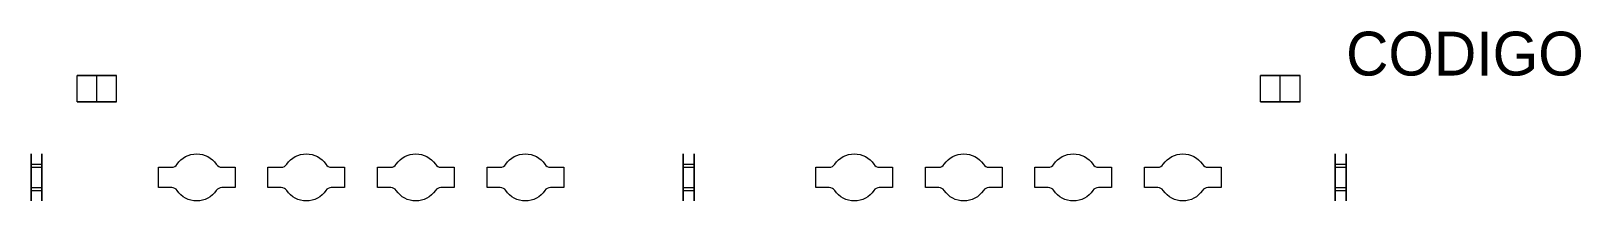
# Model space of a CAD drawing. Header units: millimetres. Extents: x 44.766 to 45.473, y 3.096 to 3.174.
import ezdxf

# ---------------------------------------------------------------- set-up
doc = ezdxf.new("R2010")
doc.units = ezdxf.units.MM
doc.header["$MEASUREMENT"] = 0

msp = doc.modelspace()

# ---------------------------------------------------------------- linework, layer by layer
at = {"color": 54, "extrusion": (0, -1, 0)}
for p, q in [((44.78704, 3.14145, 2.06996), (44.78704, 3.15345, 2.06996)), ((44.78704, 3.14145, 1.19996), (44.78704, 3.15345, 1.19996)), ((44.78704, 3.14145, 0.33004), (44.78704, 3.15345, 0.33004)), ((44.79604, 3.14145, 2.06096), (44.79604, 3.15345, 2.06096)), ((44.79604, 3.14145, 2.07896), (44.79604, 3.15345, 2.07896)), ((44.79604, 3.14145, 1.19096), (44.79604, 3.15345, 1.19096)), ((44.79604, 3.14145, 1.20896), (44.79604, 3.15345, 1.20896)), ((44.79604, 3.14145, 0.32104), (44.79604, 3.15345, 0.32104)), ((44.79604, 3.14145, 0.33904), (44.79604, 3.15345, 0.33904)), ((44.80504, 3.14145, 2.06996), (44.80504, 3.15345, 2.06996)), ((44.80504, 3.14145, 1.19996), (44.80504, 3.15345, 1.19996)), ((44.80504, 3.14145, 0.33004), (44.80504, 3.15345, 0.33004)), ((45.32704, 3.14145, 2.06996), (45.32704, 3.15345, 2.06996)), ((45.32704, 3.14145, 1.19996), (45.32704, 3.15345, 1.19996)), ((45.32704, 3.14145, 0.33004), (45.32704, 3.15345, 0.33004)), ((45.33604, 3.14145, 2.06096), (45.33604, 3.15345, 2.06096)), ((45.33604, 3.14145, 2.07896), (45.33604, 3.15345, 2.07896)), ((45.33604, 3.14145, 1.19096), (45.33604, 3.15345, 1.19096)), ((45.33604, 3.14145, 1.20896), (45.33604, 3.15345, 1.20896)), ((45.33604, 3.14145, 0.32104), (45.33604, 3.15345, 0.32104)), ((45.33604, 3.14145, 0.33904), (45.33604, 3.15345, 0.33904)), ((45.34504, 3.14145, 2.06996), (45.34504, 3.15345, 2.06996)), ((45.34504, 3.14145, 1.19996), (45.34504, 3.15345, 1.19996)), ((45.34504, 3.14145, 0.33004), (45.34504, 3.15345, 0.33004))]:
    msp.add_line(p, q, dxfattribs=at)
at = {"color": 1, "extrusion": (1, 0, 0)}
for p, q in [((44.76604, 3.11296, 2.33331), (44.77104, 3.11296, 2.33331)), ((44.76604, 3.11296, 2.31545), (44.77104, 3.11296, 2.31545)), ((44.76604, 3.11296, 2.28333), (44.77104, 3.11296, 2.28333)), ((44.76604, 3.11296, 2.26548), (44.77104, 3.11296, 2.26548)), ((44.76604, 3.11296, 2.23336), (44.77104, 3.11296, 2.23336)), ((44.76604, 3.11296, 2.21551), (44.77104, 3.11296, 2.21551)), ((44.76604, 3.11296, 2.18339), (44.77104, 3.11296, 2.18339)), ((44.76604, 3.11296, 2.16553), (44.77104, 3.11296, 2.16553)), ((44.76604, 3.11296, 1.98333), (44.77104, 3.11296, 1.98333)), ((44.76604, 3.11296, 1.96548), (44.77104, 3.11296, 1.96548)), ((44.76604, 3.11296, 1.93336), (44.77104, 3.11296, 1.93336)), ((44.76604, 3.11296, 1.91551), (44.77104, 3.11296, 1.91551)), ((44.76604, 3.11296, 1.88339), (44.77104, 3.11296, 1.88339)), ((44.76604, 3.11296, 1.86553), (44.77104, 3.11296, 1.86553)), ((44.76604, 3.11296, 1.68333), (44.77104, 3.11296, 1.68333)), ((44.76604, 3.11296, 1.66548), (44.77104, 3.11296, 1.66548)), ((44.76604, 3.11296, 1.63336), (44.77104, 3.11296, 1.63336)), ((44.76604, 3.11296, 1.61551), (44.77104, 3.11296, 1.61551)), ((44.76604, 3.11296, 1.58339), (44.77104, 3.11296, 1.58339)), ((44.76604, 3.11296, 1.56553), (44.77104, 3.11296, 1.56553)), ((44.76604, 3.11296, 1.38333), (44.77104, 3.11296, 1.38333)), ((44.76604, 3.11296, 1.36548), (44.77104, 3.11296, 1.36548)), ((44.76604, 3.11296, 1.33336), (44.77104, 3.11296, 1.33336)), ((44.76604, 3.11296, 1.31551), (44.77104, 3.11296, 1.31551)), ((44.76604, 3.11296, 1.28339), (44.77104, 3.11296, 1.28339)), ((44.76604, 3.11296, 1.26553), (44.77104, 3.11296, 1.26553)), ((44.76604, 3.11296, 1.08449), (44.77104, 3.11296, 1.08449)), ((44.76604, 3.11296, 1.06664), (44.77104, 3.11296, 1.06664)), ((44.76604, 3.11296, 1.03452), (44.77104, 3.11296, 1.03452)), ((44.76604, 3.11296, 1.01667), (44.77104, 3.11296, 1.01667)), ((44.76604, 3.11296, 0.98455), (44.77104, 3.11296, 0.98455)), ((44.76604, 3.11296, 0.96669), (44.77104, 3.11296, 0.96669)), ((44.76604, 3.11296, 0.78449), (44.77104, 3.11296, 0.78449)), ((44.76604, 3.11296, 0.76664), (44.77104, 3.11296, 0.76664)), ((44.76604, 3.11296, 0.73452), (44.77104, 3.11296, 0.73452)), ((44.76604, 3.11296, 0.71667), (44.77104, 3.11296, 0.71667)), ((44.76604, 3.11296, 0.68455), (44.77104, 3.11296, 0.68455)), ((44.76604, 3.11296, 0.66669), (44.77104, 3.11296, 0.66669)), ((44.76604, 3.11296, 0.48449), (44.77104, 3.11296, 0.48449)), ((44.76604, 3.11296, 0.46664), (44.77104, 3.11296, 0.46664)), ((44.76604, 3.11296, 0.43452), (44.77104, 3.11296, 0.43452)), ((44.76604, 3.11296, 0.41667), (44.77104, 3.11296, 0.41667)), ((44.76604, 3.11296, 0.38455), (44.77104, 3.11296, 0.38455)), ((44.76604, 3.11296, 0.36669), (44.77104, 3.11296, 0.36669)), ((44.76604, 3.11296, 0.18449), (44.77104, 3.11296, 0.18449)), ((44.76604, 3.11296, 0.16664), (44.77104, 3.11296, 0.16664)), ((44.76604, 3.11296, 0.13452), (44.77104, 3.11296, 0.13452)), ((44.76604, 3.11296, 0.11667), (44.77104, 3.11296, 0.11667)), ((44.76604, 3.11296, 0.08455), (44.77104, 3.11296, 0.08455)), ((44.76604, 3.11296, 0.06669), (44.77104, 3.11296, 0.06669)), ((44.76604, 3.11296, 2.03331), (44.77104, 3.11296, 2.03331)), ((44.76604, 3.11296, 2.01545), (44.77104, 3.11296, 2.01545)), ((44.76604, 3.11296, 1.73331), (44.77104, 3.11296, 1.73331)), ((44.76604, 3.11296, 1.71545), (44.77104, 3.11296, 1.71545)), ((44.76604, 3.11296, 1.43331), (44.77104, 3.11296, 1.43331)), ((44.76604, 3.11296, 1.41545), (44.77104, 3.11296, 1.41545)), ((44.76604, 3.11296, 1.13447), (44.77104, 3.11296, 1.13447)), ((44.76604, 3.11296, 1.11661), (44.77104, 3.11296, 1.11661)), ((44.76604, 3.11296, 0.83447), (44.77104, 3.11296, 0.83447)), ((44.76604, 3.11296, 0.81661), (44.77104, 3.11296, 0.81661)), ((44.76604, 3.11296, 0.53447), (44.77104, 3.11296, 0.53447)), ((44.76604, 3.11296, 0.51661), (44.77104, 3.11296, 0.51661)), ((44.76604, 3.11296, 0.23447), (44.77104, 3.11296, 0.23447)), ((44.76604, 3.11296, 0.21661), (44.77104, 3.11296, 0.21661)), ((44.76604, 3.11163, 2.34187), (44.77104, 3.11163, 2.34187)), ((44.76604, 3.11163, 2.3358), (44.77104, 3.11163, 2.3358)), ((44.76604, 3.11163, 2.31296), (44.77104, 3.11163, 2.31296)), ((44.76604, 3.11163, 2.30689), (44.77104, 3.11163, 2.30689)), ((44.76604, 3.11163, 2.2919), (44.77104, 3.11163, 2.2919)), ((44.76604, 3.11163, 2.28583), (44.77104, 3.11163, 2.28583)), ((44.76604, 3.11163, 2.26299), (44.77104, 3.11163, 2.26299)), ((44.76604, 3.11163, 2.25692), (44.77104, 3.11163, 2.25692)), ((44.76604, 3.11163, 2.24192), (44.77104, 3.11163, 2.24192)), ((44.76604, 3.11163, 2.23585), (44.77104, 3.11163, 2.23585)), ((44.76604, 3.11163, 2.21301), (44.77104, 3.11163, 2.21301)), ((44.76604, 3.11163, 2.20694), (44.77104, 3.11163, 2.20694)), ((44.76604, 3.11163, 2.19195), (44.77104, 3.11163, 2.19195)), ((44.76604, 3.11163, 2.18588), (44.77104, 3.11163, 2.18588)), ((44.76604, 3.11163, 2.16304), (44.77104, 3.11163, 2.16304)), ((44.76604, 3.11163, 2.15697), (44.77104, 3.11163, 2.15697)), ((44.76604, 3.11163, 1.9919), (44.77104, 3.11163, 1.9919)), ((44.76604, 3.11163, 1.98583), (44.77104, 3.11163, 1.98583)), ((44.76604, 3.11163, 1.96299), (44.77104, 3.11163, 1.96299)), ((44.76604, 3.11163, 1.95692), (44.77104, 3.11163, 1.95692)), ((44.76604, 3.11163, 1.94192), (44.77104, 3.11163, 1.94192)), ((44.76604, 3.11163, 1.93585), (44.77104, 3.11163, 1.93585)), ((44.76604, 3.11163, 1.91301), (44.77104, 3.11163, 1.91301)), ((44.76604, 3.11163, 1.90694), (44.77104, 3.11163, 1.90694)), ((44.76604, 3.11163, 1.89195), (44.77104, 3.11163, 1.89195)), ((44.76604, 3.11163, 1.88588), (44.77104, 3.11163, 1.88588)), ((44.76604, 3.11163, 1.86304), (44.77104, 3.11163, 1.86304)), ((44.76604, 3.11163, 1.85697), (44.77104, 3.11163, 1.85697)), ((44.76604, 3.11163, 1.6919), (44.77104, 3.11163, 1.6919)), ((44.76604, 3.11163, 1.68583), (44.77104, 3.11163, 1.68583)), ((44.76604, 3.11163, 1.66299), (44.77104, 3.11163, 1.66299)), ((44.76604, 3.11163, 1.65692), (44.77104, 3.11163, 1.65692)), ((44.76604, 3.11163, 1.64192), (44.77104, 3.11163, 1.64192)), ((44.76604, 3.11163, 1.63585), (44.77104, 3.11163, 1.63585)), ((44.76604, 3.11163, 1.61301), (44.77104, 3.11163, 1.61301)), ((44.76604, 3.11163, 1.60694), (44.77104, 3.11163, 1.60694)), ((44.76604, 3.11163, 1.59195), (44.77104, 3.11163, 1.59195)), ((44.76604, 3.11163, 1.58588), (44.77104, 3.11163, 1.58588)), ((44.76604, 3.11163, 1.56304), (44.77104, 3.11163, 1.56304)), ((44.76604, 3.11163, 1.55697), (44.77104, 3.11163, 1.55697)), ((44.76604, 3.11163, 1.3919), (44.77104, 3.11163, 1.3919)), ((44.76604, 3.11163, 1.38583), (44.77104, 3.11163, 1.38583)), ((44.76604, 3.11163, 1.36299), (44.77104, 3.11163, 1.36299)), ((44.76604, 3.11163, 1.35692), (44.77104, 3.11163, 1.35692)), ((44.76604, 3.11163, 1.34192), (44.77104, 3.11163, 1.34192)), ((44.76604, 3.11163, 1.33585), (44.77104, 3.11163, 1.33585)), ((44.76604, 3.11163, 1.31301), (44.77104, 3.11163, 1.31301)), ((44.76604, 3.11163, 1.30694), (44.77104, 3.11163, 1.30694)), ((44.76604, 3.11163, 1.29195), (44.77104, 3.11163, 1.29195)), ((44.76604, 3.11163, 1.28588), (44.77104, 3.11163, 1.28588)), ((44.76604, 3.11163, 1.26304), (44.77104, 3.11163, 1.26304)), ((44.76604, 3.11163, 1.25697), (44.77104, 3.11163, 1.25697)), ((44.76604, 3.11163, 1.09306), (44.77104, 3.11163, 1.09306)), ((44.76604, 3.11163, 1.08699), (44.77104, 3.11163, 1.08699)), ((44.76604, 3.11163, 1.06415), (44.77104, 3.11163, 1.06415)), ((44.76604, 3.11163, 1.05808), (44.77104, 3.11163, 1.05808)), ((44.76604, 3.11163, 1.04308), (44.77104, 3.11163, 1.04308)), ((44.76604, 3.11163, 1.03701), (44.77104, 3.11163, 1.03701)), ((44.76604, 3.11163, 1.01417), (44.77104, 3.11163, 1.01417)), ((44.76604, 3.11163, 1.0081), (44.77104, 3.11163, 1.0081)), ((44.76604, 3.11163, 0.99311), (44.77104, 3.11163, 0.99311)), ((44.76604, 3.11163, 0.98704), (44.77104, 3.11163, 0.98704)), ((44.76604, 3.11163, 0.9642), (44.77104, 3.11163, 0.9642)), ((44.76604, 3.11163, 0.95813), (44.77104, 3.11163, 0.95813)), ((44.76604, 3.11163, 0.79306), (44.77104, 3.11163, 0.79306)), ((44.76604, 3.11163, 0.78699), (44.77104, 3.11163, 0.78699)), ((44.76604, 3.11163, 0.76415), (44.77104, 3.11163, 0.76415)), ((44.76604, 3.11163, 0.75808), (44.77104, 3.11163, 0.75808)), ((44.76604, 3.11163, 0.74308), (44.77104, 3.11163, 0.74308)), ((44.76604, 3.11163, 0.73701), (44.77104, 3.11163, 0.73701)), ((44.76604, 3.11163, 0.71417), (44.77104, 3.11163, 0.71417)), ((44.76604, 3.11163, 0.7081), (44.77104, 3.11163, 0.7081)), ((44.76604, 3.11163, 0.69311), (44.77104, 3.11163, 0.69311)), ((44.76604, 3.11163, 0.68704), (44.77104, 3.11163, 0.68704)), ((44.76604, 3.11163, 0.6642), (44.77104, 3.11163, 0.6642)), ((44.76604, 3.11163, 0.65813), (44.77104, 3.11163, 0.65813)), ((44.76604, 3.11163, 0.49306), (44.77104, 3.11163, 0.49306)), ((44.76604, 3.11163, 0.48699), (44.77104, 3.11163, 0.48699)), ((44.76604, 3.11163, 0.46415), (44.77104, 3.11163, 0.46415)), ((44.76604, 3.11163, 0.45808), (44.77104, 3.11163, 0.45808)), ((44.76604, 3.11163, 0.44308), (44.77104, 3.11163, 0.44308)), ((44.76604, 3.11163, 0.43701), (44.77104, 3.11163, 0.43701)), ((44.76604, 3.11163, 0.41417), (44.77104, 3.11163, 0.41417)), ((44.76604, 3.11163, 0.4081), (44.77104, 3.11163, 0.4081)), ((44.76604, 3.11163, 0.39311), (44.77104, 3.11163, 0.39311)), ((44.76604, 3.11163, 0.38704), (44.77104, 3.11163, 0.38704)), ((44.76604, 3.11163, 0.3642), (44.77104, 3.11163, 0.3642)), ((44.76604, 3.11163, 0.35813), (44.77104, 3.11163, 0.35813)), ((44.76604, 3.11163, 0.19306), (44.77104, 3.11163, 0.19306)), ((44.76604, 3.11163, 0.18699), (44.77104, 3.11163, 0.18699)), ((44.76604, 3.11163, 0.16415), (44.77104, 3.11163, 0.16415)), ((44.76604, 3.11163, 0.15808), (44.77104, 3.11163, 0.15808)), ((44.76604, 3.11163, 0.14308), (44.77104, 3.11163, 0.14308)), ((44.76604, 3.11163, 0.13701), (44.77104, 3.11163, 0.13701)), ((44.76604, 3.11163, 0.11417), (44.77104, 3.11163, 0.11417)), ((44.76604, 3.11163, 0.1081), (44.77104, 3.11163, 0.1081)), ((44.76604, 3.11163, 0.09311), (44.77104, 3.11163, 0.09311)), ((44.76604, 3.11163, 0.08704), (44.77104, 3.11163, 0.08704)), ((44.76604, 3.11163, 0.0642), (44.77104, 3.11163, 0.0642)), ((44.76604, 3.11163, 0.05813), (44.77104, 3.11163, 0.05813)), ((44.76604, 3.11163, 2.04187), (44.77104, 3.11163, 2.04187)), ((44.76604, 3.11163, 2.0358), (44.77104, 3.11163, 2.0358)), ((44.76604, 3.11163, 2.01296), (44.77104, 3.11163, 2.01296)), ((44.76604, 3.11163, 2.00689), (44.77104, 3.11163, 2.00689)), ((44.76604, 3.11163, 1.74187), (44.77104, 3.11163, 1.74187)), ((44.76604, 3.11163, 1.7358), (44.77104, 3.11163, 1.7358)), ((44.76604, 3.11163, 1.71296), (44.77104, 3.11163, 1.71296)), ((44.76604, 3.11163, 1.70689), (44.77104, 3.11163, 1.70689)), ((44.76604, 3.11163, 1.44187), (44.77104, 3.11163, 1.44187)), ((44.76604, 3.11163, 1.4358), (44.77104, 3.11163, 1.4358)), ((44.76604, 3.11163, 1.41296), (44.77104, 3.11163, 1.41296)), ((44.76604, 3.11163, 1.40689), (44.77104, 3.11163, 1.40689)), ((44.76604, 3.11163, 1.14303), (44.77104, 3.11163, 1.14303)), ((44.76604, 3.11163, 1.13696), (44.77104, 3.11163, 1.13696)), ((44.76604, 3.11163, 1.11412), (44.77104, 3.11163, 1.11412)), ((44.76604, 3.11163, 1.10805), (44.77104, 3.11163, 1.10805)), ((44.76604, 3.11163, 0.84303), (44.77104, 3.11163, 0.84303)), ((44.76604, 3.11163, 0.83696), (44.77104, 3.11163, 0.83696)), ((44.76604, 3.11163, 0.81412), (44.77104, 3.11163, 0.81412)), ((44.76604, 3.11163, 0.80805), (44.77104, 3.11163, 0.80805)), ((44.76604, 3.11163, 0.54303), (44.77104, 3.11163, 0.54303)), ((44.76604, 3.11163, 0.53696), (44.77104, 3.11163, 0.53696)), ((44.76604, 3.11163, 0.51412), (44.77104, 3.11163, 0.51412)), ((44.76604, 3.11163, 0.50805), (44.77104, 3.11163, 0.50805)), ((44.76604, 3.11163, 0.24303), (44.77104, 3.11163, 0.24303)), ((44.76604, 3.11163, 0.23696), (44.77104, 3.11163, 0.23696)), ((44.76604, 3.11163, 0.21412), (44.77104, 3.11163, 0.21412)), ((44.76604, 3.11163, 0.20805), (44.77104, 3.11163, 0.20805)), ((45.06354, 3.11296, 2.33331), (45.06854, 3.11296, 2.33331)), ((45.06354, 3.11296, 2.31545), (45.06854, 3.11296, 2.31545)), ((45.06354, 3.11296, 2.28333), (45.06854, 3.11296, 2.28333)), ((45.06354, 3.11296, 2.26548), (45.06854, 3.11296, 2.26548)), ((45.06354, 3.11296, 2.23336), (45.06854, 3.11296, 2.23336)), ((45.06354, 3.11296, 2.21551), (45.06854, 3.11296, 2.21551)), ((45.06354, 3.11296, 2.18339), (45.06854, 3.11296, 2.18339)), ((45.06354, 3.11296, 2.16553), (45.06854, 3.11296, 2.16553)), ((45.06354, 3.11296, 1.98333), (45.06854, 3.11296, 1.98333)), ((45.06354, 3.11296, 1.96548), (45.06854, 3.11296, 1.96548)), ((45.06354, 3.11296, 1.93336), (45.06854, 3.11296, 1.93336)), ((45.06354, 3.11296, 1.91551), (45.06854, 3.11296, 1.91551)), ((45.06354, 3.11296, 1.88339), (45.06854, 3.11296, 1.88339)), ((45.06354, 3.11296, 1.86553), (45.06854, 3.11296, 1.86553)), ((45.06354, 3.11296, 1.68333), (45.06854, 3.11296, 1.68333)), ((45.06354, 3.11296, 1.66548), (45.06854, 3.11296, 1.66548)), ((45.06354, 3.11296, 1.63336), (45.06854, 3.11296, 1.63336)), ((45.06354, 3.11296, 1.61551), (45.06854, 3.11296, 1.61551)), ((45.06354, 3.11296, 1.58339), (45.06854, 3.11296, 1.58339)), ((45.06354, 3.11296, 1.56553), (45.06854, 3.11296, 1.56553)), ((45.06354, 3.11296, 1.38333), (45.06854, 3.11296, 1.38333)), ((45.06354, 3.11296, 1.36548), (45.06854, 3.11296, 1.36548)), ((45.06354, 3.11296, 1.33336), (45.06854, 3.11296, 1.33336)), ((45.06354, 3.11296, 1.31551), (45.06854, 3.11296, 1.31551)), ((45.06354, 3.11296, 1.28339), (45.06854, 3.11296, 1.28339)), ((45.06354, 3.11296, 1.26553), (45.06854, 3.11296, 1.26553)), ((45.06354, 3.11296, 1.08449), (45.06854, 3.11296, 1.08449)), ((45.06354, 3.11296, 1.06664), (45.06854, 3.11296, 1.06664)), ((45.06354, 3.11296, 1.03452), (45.06854, 3.11296, 1.03452)), ((45.06354, 3.11296, 1.01667), (45.06854, 3.11296, 1.01667)), ((45.06354, 3.11296, 0.98455), (45.06854, 3.11296, 0.98455)), ((45.06354, 3.11296, 0.96669), (45.06854, 3.11296, 0.96669)), ((45.06354, 3.11296, 0.78449), (45.06854, 3.11296, 0.78449)), ((45.06354, 3.11296, 0.76664), (45.06854, 3.11296, 0.76664)), ((45.06354, 3.11296, 0.73452), (45.06854, 3.11296, 0.73452)), ((45.06354, 3.11296, 0.71667), (45.06854, 3.11296, 0.71667)), ((45.06354, 3.11296, 0.68455), (45.06854, 3.11296, 0.68455)), ((45.06354, 3.11296, 0.66669), (45.06854, 3.11296, 0.66669)), ((45.06354, 3.11296, 0.48449), (45.06854, 3.11296, 0.48449)), ((45.06354, 3.11296, 0.46664), (45.06854, 3.11296, 0.46664)), ((45.06354, 3.11296, 0.43452), (45.06854, 3.11296, 0.43452)), ((45.06354, 3.11296, 0.41667), (45.06854, 3.11296, 0.41667)), ((45.06354, 3.11296, 0.38455), (45.06854, 3.11296, 0.38455)), ((45.06354, 3.11296, 0.36669), (45.06854, 3.11296, 0.36669)), ((45.06354, 3.11296, 0.18449), (45.06854, 3.11296, 0.18449)), ((45.06354, 3.11296, 0.16664), (45.06854, 3.11296, 0.16664)), ((45.06354, 3.11296, 0.13452), (45.06854, 3.11296, 0.13452)), ((45.06354, 3.11296, 0.11667), (45.06854, 3.11296, 0.11667)), ((45.06354, 3.11296, 0.08455), (45.06854, 3.11296, 0.08455)), ((45.06354, 3.11296, 0.06669), (45.06854, 3.11296, 0.06669)), ((45.06354, 3.11296, 2.03331), (45.06854, 3.11296, 2.03331)), ((45.06354, 3.11296, 2.01545), (45.06854, 3.11296, 2.01545)), ((45.06354, 3.11296, 1.73331), (45.06854, 3.11296, 1.73331)), ((45.06354, 3.11296, 1.71545), (45.06854, 3.11296, 1.71545)), ((45.06354, 3.11296, 1.43331), (45.06854, 3.11296, 1.43331)), ((45.06354, 3.11296, 1.41545), (45.06854, 3.11296, 1.41545)), ((45.06354, 3.11296, 1.13447), (45.06854, 3.11296, 1.13447)), ((45.06354, 3.11296, 1.11661), (45.06854, 3.11296, 1.11661)), ((45.06354, 3.11296, 0.83447), (45.06854, 3.11296, 0.83447)), ((45.06354, 3.11296, 0.81661), (45.06854, 3.11296, 0.81661)), ((45.06354, 3.11296, 0.53447), (45.06854, 3.11296, 0.53447)), ((45.06354, 3.11296, 0.51661), (45.06854, 3.11296, 0.51661)), ((45.06354, 3.11296, 0.23447), (45.06854, 3.11296, 0.23447)), ((45.06354, 3.11296, 0.21661), (45.06854, 3.11296, 0.21661)), ((45.06354, 3.11163, 2.34187), (45.06854, 3.11163, 2.34187)), ((45.06354, 3.11163, 2.3358), (45.06854, 3.11163, 2.3358)), ((45.06354, 3.11163, 2.31296), (45.06854, 3.11163, 2.31296)), ((45.06354, 3.11163, 2.30689), (45.06854, 3.11163, 2.30689)), ((45.06354, 3.11163, 2.2919), (45.06854, 3.11163, 2.2919)), ((45.06354, 3.11163, 2.28583), (45.06854, 3.11163, 2.28583)), ((45.06354, 3.11163, 2.26299), (45.06854, 3.11163, 2.26299)), ((45.06354, 3.11163, 2.25692), (45.06854, 3.11163, 2.25692)), ((45.06354, 3.11163, 2.24192), (45.06854, 3.11163, 2.24192)), ((45.06354, 3.11163, 2.23585), (45.06854, 3.11163, 2.23585)), ((45.06354, 3.11163, 2.21301), (45.06854, 3.11163, 2.21301)), ((45.06354, 3.11163, 2.20694), (45.06854, 3.11163, 2.20694)), ((45.06354, 3.11163, 2.19195), (45.06854, 3.11163, 2.19195)), ((45.06354, 3.11163, 2.18588), (45.06854, 3.11163, 2.18588)), ((45.06354, 3.11163, 2.16304), (45.06854, 3.11163, 2.16304)), ((45.06354, 3.11163, 2.15697), (45.06854, 3.11163, 2.15697)), ((45.06354, 3.11163, 1.9919), (45.06854, 3.11163, 1.9919)), ((45.06354, 3.11163, 1.98583), (45.06854, 3.11163, 1.98583)), ((45.06354, 3.11163, 1.96299), (45.06854, 3.11163, 1.96299)), ((45.06354, 3.11163, 1.95692), (45.06854, 3.11163, 1.95692)), ((45.06354, 3.11163, 1.94192), (45.06854, 3.11163, 1.94192)), ((45.06354, 3.11163, 1.93585), (45.06854, 3.11163, 1.93585)), ((45.06354, 3.11163, 1.91301), (45.06854, 3.11163, 1.91301)), ((45.06354, 3.11163, 1.90694), (45.06854, 3.11163, 1.90694)), ((45.06354, 3.11163, 1.89195), (45.06854, 3.11163, 1.89195)), ((45.06354, 3.11163, 1.88588), (45.06854, 3.11163, 1.88588)), ((45.06354, 3.11163, 1.86304), (45.06854, 3.11163, 1.86304)), ((45.06354, 3.11163, 1.85697), (45.06854, 3.11163, 1.85697)), ((45.06354, 3.11163, 1.6919), (45.06854, 3.11163, 1.6919)), ((45.06354, 3.11163, 1.68583), (45.06854, 3.11163, 1.68583)), ((45.06354, 3.11163, 1.66299), (45.06854, 3.11163, 1.66299)), ((45.06354, 3.11163, 1.65692), (45.06854, 3.11163, 1.65692)), ((45.06354, 3.11163, 1.64192), (45.06854, 3.11163, 1.64192)), ((45.06354, 3.11163, 1.63585), (45.06854, 3.11163, 1.63585)), ((45.06354, 3.11163, 1.61301), (45.06854, 3.11163, 1.61301)), ((45.06354, 3.11163, 1.60694), (45.06854, 3.11163, 1.60694)), ((45.06354, 3.11163, 1.59195), (45.06854, 3.11163, 1.59195)), ((45.06354, 3.11163, 1.58588), (45.06854, 3.11163, 1.58588)), ((45.06354, 3.11163, 1.56304), (45.06854, 3.11163, 1.56304)), ((45.06354, 3.11163, 1.55697), (45.06854, 3.11163, 1.55697)), ((45.06354, 3.11163, 1.3919), (45.06854, 3.11163, 1.3919)), ((45.06354, 3.11163, 1.38583), (45.06854, 3.11163, 1.38583)), ((45.06354, 3.11163, 1.36299), (45.06854, 3.11163, 1.36299)), ((45.06354, 3.11163, 1.35692), (45.06854, 3.11163, 1.35692)), ((45.06354, 3.11163, 1.34192), (45.06854, 3.11163, 1.34192)), ((45.06354, 3.11163, 1.33585), (45.06854, 3.11163, 1.33585)), ((45.06354, 3.11163, 1.31301), (45.06854, 3.11163, 1.31301)), ((45.06354, 3.11163, 1.30694), (45.06854, 3.11163, 1.30694)), ((45.06354, 3.11163, 1.29195), (45.06854, 3.11163, 1.29195)), ((45.06354, 3.11163, 1.28588), (45.06854, 3.11163, 1.28588)), ((45.06354, 3.11163, 1.26304), (45.06854, 3.11163, 1.26304)), ((45.06354, 3.11163, 1.25697), (45.06854, 3.11163, 1.25697)), ((45.06354, 3.11163, 1.09306), (45.06854, 3.11163, 1.09306)), ((45.06354, 3.11163, 1.08699), (45.06854, 3.11163, 1.08699)), ((45.06354, 3.11163, 1.06415), (45.06854, 3.11163, 1.06415)), ((45.06354, 3.11163, 1.05808), (45.06854, 3.11163, 1.05808)), ((45.06354, 3.11163, 1.04308), (45.06854, 3.11163, 1.04308)), ((45.06354, 3.11163, 1.03701), (45.06854, 3.11163, 1.03701)), ((45.06354, 3.11163, 1.01417), (45.06854, 3.11163, 1.01417)), ((45.06354, 3.11163, 1.0081), (45.06854, 3.11163, 1.0081)), ((45.06354, 3.11163, 0.99311), (45.06854, 3.11163, 0.99311)), ((45.06354, 3.11163, 0.98704), (45.06854, 3.11163, 0.98704)), ((45.06354, 3.11163, 0.9642), (45.06854, 3.11163, 0.9642)), ((45.06354, 3.11163, 0.95813), (45.06854, 3.11163, 0.95813)), ((45.06354, 3.11163, 0.79306), (45.06854, 3.11163, 0.79306)), ((45.06354, 3.11163, 0.78699), (45.06854, 3.11163, 0.78699)), ((45.06354, 3.11163, 0.76415), (45.06854, 3.11163, 0.76415)), ((45.06354, 3.11163, 0.75808), (45.06854, 3.11163, 0.75808)), ((45.06354, 3.11163, 0.74308), (45.06854, 3.11163, 0.74308)), ((45.06354, 3.11163, 0.73701), (45.06854, 3.11163, 0.73701)), ((45.06354, 3.11163, 0.71417), (45.06854, 3.11163, 0.71417)), ((45.06354, 3.11163, 0.7081), (45.06854, 3.11163, 0.7081)), ((45.06354, 3.11163, 0.69311), (45.06854, 3.11163, 0.69311)), ((45.06354, 3.11163, 0.68704), (45.06854, 3.11163, 0.68704)), ((45.06354, 3.11163, 0.6642), (45.06854, 3.11163, 0.6642)), ((45.06354, 3.11163, 0.65813), (45.06854, 3.11163, 0.65813)), ((45.06354, 3.11163, 0.49306), (45.06854, 3.11163, 0.49306)), ((45.06354, 3.11163, 0.48699), (45.06854, 3.11163, 0.48699)), ((45.06354, 3.11163, 0.46415), (45.06854, 3.11163, 0.46415)), ((45.06354, 3.11163, 0.45808), (45.06854, 3.11163, 0.45808)), ((45.06354, 3.11163, 0.44308), (45.06854, 3.11163, 0.44308)), ((45.06354, 3.11163, 0.43701), (45.06854, 3.11163, 0.43701)), ((45.06354, 3.11163, 0.41417), (45.06854, 3.11163, 0.41417)), ((45.06354, 3.11163, 0.4081), (45.06854, 3.11163, 0.4081)), ((45.06354, 3.11163, 0.39311), (45.06854, 3.11163, 0.39311)), ((45.06354, 3.11163, 0.38704), (45.06854, 3.11163, 0.38704)), ((45.06354, 3.11163, 0.3642), (45.06854, 3.11163, 0.3642)), ((45.06354, 3.11163, 0.35813), (45.06854, 3.11163, 0.35813)), ((45.06354, 3.11163, 0.19306), (45.06854, 3.11163, 0.19306)), ((45.06354, 3.11163, 0.18699), (45.06854, 3.11163, 0.18699)), ((45.06354, 3.11163, 0.16415), (45.06854, 3.11163, 0.16415)), ((45.06354, 3.11163, 0.15808), (45.06854, 3.11163, 0.15808)), ((45.06354, 3.11163, 0.14308), (45.06854, 3.11163, 0.14308)), ((45.06354, 3.11163, 0.13701), (45.06854, 3.11163, 0.13701)), ((45.06354, 3.11163, 0.11417), (45.06854, 3.11163, 0.11417)), ((45.06354, 3.11163, 0.1081), (45.06854, 3.11163, 0.1081)), ((45.06354, 3.11163, 0.09311), (45.06854, 3.11163, 0.09311)), ((45.06354, 3.11163, 0.08704), (45.06854, 3.11163, 0.08704)), ((45.06354, 3.11163, 0.0642), (45.06854, 3.11163, 0.0642)), ((45.06354, 3.11163, 0.05813), (45.06854, 3.11163, 0.05813)), ((45.06354, 3.11163, 2.04187), (45.06854, 3.11163, 2.04187)), ((45.06354, 3.11163, 2.0358), (45.06854, 3.11163, 2.0358)), ((45.06354, 3.11163, 2.01296), (45.06854, 3.11163, 2.01296)), ((45.06354, 3.11163, 2.00689), (45.06854, 3.11163, 2.00689)), ((45.06354, 3.11163, 1.74187), (45.06854, 3.11163, 1.74187)), ((45.06354, 3.11163, 1.7358), (45.06854, 3.11163, 1.7358)), ((45.06354, 3.11163, 1.71296), (45.06854, 3.11163, 1.71296)), ((45.06354, 3.11163, 1.70689), (45.06854, 3.11163, 1.70689)), ((45.06354, 3.11163, 1.44187), (45.06854, 3.11163, 1.44187)), ((45.06354, 3.11163, 1.4358), (45.06854, 3.11163, 1.4358)), ((45.06354, 3.11163, 1.41296), (45.06854, 3.11163, 1.41296)), ((45.06354, 3.11163, 1.40689), (45.06854, 3.11163, 1.40689)), ((45.06354, 3.11163, 1.14303), (45.06854, 3.11163, 1.14303)), ((45.06354, 3.11163, 1.13696), (45.06854, 3.11163, 1.13696)), ((45.06354, 3.11163, 1.11412), (45.06854, 3.11163, 1.11412)), ((45.06354, 3.11163, 1.10805), (45.06854, 3.11163, 1.10805)), ((45.06354, 3.11163, 0.84303), (45.06854, 3.11163, 0.84303)), ((45.06354, 3.11163, 0.83696), (45.06854, 3.11163, 0.83696)), ((45.06354, 3.11163, 0.81412), (45.06854, 3.11163, 0.81412)), ((45.06354, 3.11163, 0.80805), (45.06854, 3.11163, 0.80805)), ((45.06354, 3.11163, 0.54303), (45.06854, 3.11163, 0.54303)), ((45.06354, 3.11163, 0.53696), (45.06854, 3.11163, 0.53696)), ((45.06354, 3.11163, 0.51412), (45.06854, 3.11163, 0.51412)), ((45.06354, 3.11163, 0.50805), (45.06854, 3.11163, 0.50805)), ((45.06354, 3.11163, 0.24303), (45.06854, 3.11163, 0.24303)), ((45.06354, 3.11163, 0.23696), (45.06854, 3.11163, 0.23696)), ((45.06354, 3.11163, 0.21412), (45.06854, 3.11163, 0.21412)), ((45.06354, 3.11163, 0.20805), (45.06854, 3.11163, 0.20805)), ((45.36104, 3.11296, 2.33331), (45.36604, 3.11296, 2.33331)), ((45.36104, 3.11296, 2.31545), (45.36604, 3.11296, 2.31545)), ((45.36104, 3.11296, 2.28333), (45.36604, 3.11296, 2.28333)), ((45.36104, 3.11296, 2.26548), (45.36604, 3.11296, 2.26548)), ((45.36104, 3.11296, 2.23336), (45.36604, 3.11296, 2.23336)), ((45.36104, 3.11296, 2.21551), (45.36604, 3.11296, 2.21551)), ((45.36104, 3.11296, 2.18339), (45.36604, 3.11296, 2.18339)), ((45.36104, 3.11296, 2.16553), (45.36604, 3.11296, 2.16553)), ((45.36104, 3.11296, 1.98333), (45.36604, 3.11296, 1.98333)), ((45.36104, 3.11296, 1.96548), (45.36604, 3.11296, 1.96548)), ((45.36104, 3.11296, 1.93336), (45.36604, 3.11296, 1.93336)), ((45.36104, 3.11296, 1.91551), (45.36604, 3.11296, 1.91551)), ((45.36104, 3.11296, 1.88339), (45.36604, 3.11296, 1.88339)), ((45.36104, 3.11296, 1.86553), (45.36604, 3.11296, 1.86553)), ((45.36104, 3.11296, 1.68333), (45.36604, 3.11296, 1.68333)), ((45.36104, 3.11296, 1.66548), (45.36604, 3.11296, 1.66548)), ((45.36104, 3.11296, 1.63336), (45.36604, 3.11296, 1.63336)), ((45.36104, 3.11296, 1.61551), (45.36604, 3.11296, 1.61551)), ((45.36104, 3.11296, 1.58339), (45.36604, 3.11296, 1.58339)), ((45.36104, 3.11296, 1.56553), (45.36604, 3.11296, 1.56553)), ((45.36104, 3.11296, 1.38333), (45.36604, 3.11296, 1.38333)), ((45.36104, 3.11296, 1.36548), (45.36604, 3.11296, 1.36548)), ((45.36104, 3.11296, 1.33336), (45.36604, 3.11296, 1.33336)), ((45.36104, 3.11296, 1.31551), (45.36604, 3.11296, 1.31551)), ((45.36104, 3.11296, 1.28339), (45.36604, 3.11296, 1.28339)), ((45.36104, 3.11296, 1.26553), (45.36604, 3.11296, 1.26553)), ((45.36104, 3.11296, 1.08449), (45.36604, 3.11296, 1.08449)), ((45.36104, 3.11296, 1.06664), (45.36604, 3.11296, 1.06664)), ((45.36104, 3.11296, 1.03452), (45.36604, 3.11296, 1.03452)), ((45.36104, 3.11296, 1.01667), (45.36604, 3.11296, 1.01667)), ((45.36104, 3.11296, 0.98455), (45.36604, 3.11296, 0.98455)), ((45.36104, 3.11296, 0.96669), (45.36604, 3.11296, 0.96669)), ((45.36104, 3.11296, 0.78449), (45.36604, 3.11296, 0.78449)), ((45.36104, 3.11296, 0.76664), (45.36604, 3.11296, 0.76664)), ((45.36104, 3.11296, 0.73452), (45.36604, 3.11296, 0.73452)), ((45.36104, 3.11296, 0.71667), (45.36604, 3.11296, 0.71667)), ((45.36104, 3.11296, 0.68455), (45.36604, 3.11296, 0.68455)), ((45.36104, 3.11296, 0.66669), (45.36604, 3.11296, 0.66669)), ((45.36104, 3.11296, 0.48449), (45.36604, 3.11296, 0.48449)), ((45.36104, 3.11296, 0.46664), (45.36604, 3.11296, 0.46664)), ((45.36104, 3.11296, 0.43452), (45.36604, 3.11296, 0.43452)), ((45.36104, 3.11296, 0.41667), (45.36604, 3.11296, 0.41667)), ((45.36104, 3.11296, 0.38455), (45.36604, 3.11296, 0.38455)), ((45.36104, 3.11296, 0.36669), (45.36604, 3.11296, 0.36669)), ((45.36104, 3.11296, 0.18449), (45.36604, 3.11296, 0.18449)), ((45.36104, 3.11296, 0.16664), (45.36604, 3.11296, 0.16664)), ((45.36104, 3.11296, 0.13452), (45.36604, 3.11296, 0.13452)), ((45.36104, 3.11296, 0.11667), (45.36604, 3.11296, 0.11667)), ((45.36104, 3.11296, 0.08455), (45.36604, 3.11296, 0.08455)), ((45.36104, 3.11296, 0.06669), (45.36604, 3.11296, 0.06669)), ((45.36104, 3.11296, 2.03331), (45.36604, 3.11296, 2.03331)), ((45.36104, 3.11296, 2.01545), (45.36604, 3.11296, 2.01545)), ((45.36104, 3.11296, 1.73331), (45.36604, 3.11296, 1.73331)), ((45.36104, 3.11296, 1.71545), (45.36604, 3.11296, 1.71545)), ((45.36104, 3.11296, 1.43331), (45.36604, 3.11296, 1.43331)), ((45.36104, 3.11296, 1.41545), (45.36604, 3.11296, 1.41545)), ((45.36104, 3.11296, 1.13447), (45.36604, 3.11296, 1.13447)), ((45.36104, 3.11296, 1.11661), (45.36604, 3.11296, 1.11661)), ((45.36104, 3.11296, 0.83447), (45.36604, 3.11296, 0.83447)), ((45.36104, 3.11296, 0.81661), (45.36604, 3.11296, 0.81661)), ((45.36104, 3.11296, 0.53447), (45.36604, 3.11296, 0.53447)), ((45.36104, 3.11296, 0.51661), (45.36604, 3.11296, 0.51661)), ((45.36104, 3.11296, 0.23447), (45.36604, 3.11296, 0.23447)), ((45.36104, 3.11296, 0.21661), (45.36604, 3.11296, 0.21661)), ((45.36104, 3.11163, 2.34187), (45.36604, 3.11163, 2.34187)), ((45.36104, 3.11163, 2.3358), (45.36604, 3.11163, 2.3358)), ((45.36104, 3.11163, 2.31296), (45.36604, 3.11163, 2.31296)), ((45.36104, 3.11163, 2.30689), (45.36604, 3.11163, 2.30689)), ((45.36104, 3.11163, 2.2919), (45.36604, 3.11163, 2.2919)), ((45.36104, 3.11163, 2.28583), (45.36604, 3.11163, 2.28583)), ((45.36104, 3.11163, 2.26299), (45.36604, 3.11163, 2.26299)), ((45.36104, 3.11163, 2.25692), (45.36604, 3.11163, 2.25692)), ((45.36104, 3.11163, 2.24192), (45.36604, 3.11163, 2.24192)), ((45.36104, 3.11163, 2.23585), (45.36604, 3.11163, 2.23585)), ((45.36104, 3.11163, 2.21301), (45.36604, 3.11163, 2.21301)), ((45.36104, 3.11163, 2.20694), (45.36604, 3.11163, 2.20694)), ((45.36104, 3.11163, 2.19195), (45.36604, 3.11163, 2.19195)), ((45.36104, 3.11163, 2.18588), (45.36604, 3.11163, 2.18588)), ((45.36104, 3.11163, 2.16304), (45.36604, 3.11163, 2.16304)), ((45.36104, 3.11163, 2.15697), (45.36604, 3.11163, 2.15697)), ((45.36104, 3.11163, 1.9919), (45.36604, 3.11163, 1.9919)), ((45.36104, 3.11163, 1.98583), (45.36604, 3.11163, 1.98583)), ((45.36104, 3.11163, 1.96299), (45.36604, 3.11163, 1.96299)), ((45.36104, 3.11163, 1.95692), (45.36604, 3.11163, 1.95692)), ((45.36104, 3.11163, 1.94192), (45.36604, 3.11163, 1.94192)), ((45.36104, 3.11163, 1.93585), (45.36604, 3.11163, 1.93585)), ((45.36104, 3.11163, 1.91301), (45.36604, 3.11163, 1.91301)), ((45.36104, 3.11163, 1.90694), (45.36604, 3.11163, 1.90694)), ((45.36104, 3.11163, 1.89195), (45.36604, 3.11163, 1.89195)), ((45.36104, 3.11163, 1.88588), (45.36604, 3.11163, 1.88588)), ((45.36104, 3.11163, 1.86304), (45.36604, 3.11163, 1.86304)), ((45.36104, 3.11163, 1.85697), (45.36604, 3.11163, 1.85697)), ((45.36104, 3.11163, 1.6919), (45.36604, 3.11163, 1.6919)), ((45.36104, 3.11163, 1.68583), (45.36604, 3.11163, 1.68583)), ((45.36104, 3.11163, 1.66299), (45.36604, 3.11163, 1.66299)), ((45.36104, 3.11163, 1.65692), (45.36604, 3.11163, 1.65692)), ((45.36104, 3.11163, 1.64192), (45.36604, 3.11163, 1.64192)), ((45.36104, 3.11163, 1.63585), (45.36604, 3.11163, 1.63585)), ((45.36104, 3.11163, 1.61301), (45.36604, 3.11163, 1.61301)), ((45.36104, 3.11163, 1.60694), (45.36604, 3.11163, 1.60694)), ((45.36104, 3.11163, 1.59195), (45.36604, 3.11163, 1.59195)), ((45.36104, 3.11163, 1.58588), (45.36604, 3.11163, 1.58588)), ((45.36104, 3.11163, 1.56304), (45.36604, 3.11163, 1.56304)), ((45.36104, 3.11163, 1.55697), (45.36604, 3.11163, 1.55697)), ((45.36104, 3.11163, 1.3919), (45.36604, 3.11163, 1.3919)), ((45.36104, 3.11163, 1.38583), (45.36604, 3.11163, 1.38583)), ((45.36104, 3.11163, 1.36299), (45.36604, 3.11163, 1.36299)), ((45.36104, 3.11163, 1.35692), (45.36604, 3.11163, 1.35692)), ((45.36104, 3.11163, 1.34192), (45.36604, 3.11163, 1.34192)), ((45.36104, 3.11163, 1.33585), (45.36604, 3.11163, 1.33585)), ((45.36104, 3.11163, 1.31301), (45.36604, 3.11163, 1.31301)), ((45.36104, 3.11163, 1.30694), (45.36604, 3.11163, 1.30694)), ((45.36104, 3.11163, 1.29195), (45.36604, 3.11163, 1.29195)), ((45.36104, 3.11163, 1.28588), (45.36604, 3.11163, 1.28588)), ((45.36104, 3.11163, 1.26304), (45.36604, 3.11163, 1.26304)), ((45.36104, 3.11163, 1.25697), (45.36604, 3.11163, 1.25697)), ((45.36104, 3.11163, 1.09306), (45.36604, 3.11163, 1.09306)), ((45.36104, 3.11163, 1.08699), (45.36604, 3.11163, 1.08699)), ((45.36104, 3.11163, 1.06415), (45.36604, 3.11163, 1.06415)), ((45.36104, 3.11163, 1.05808), (45.36604, 3.11163, 1.05808)), ((45.36104, 3.11163, 1.04308), (45.36604, 3.11163, 1.04308)), ((45.36104, 3.11163, 1.03701), (45.36604, 3.11163, 1.03701)), ((45.36104, 3.11163, 1.01417), (45.36604, 3.11163, 1.01417)), ((45.36104, 3.11163, 1.0081), (45.36604, 3.11163, 1.0081)), ((45.36104, 3.11163, 0.99311), (45.36604, 3.11163, 0.99311)), ((45.36104, 3.11163, 0.98704), (45.36604, 3.11163, 0.98704)), ((45.36104, 3.11163, 0.9642), (45.36604, 3.11163, 0.9642)), ((45.36104, 3.11163, 0.95813), (45.36604, 3.11163, 0.95813)), ((45.36104, 3.11163, 0.79306), (45.36604, 3.11163, 0.79306)), ((45.36104, 3.11163, 0.78699), (45.36604, 3.11163, 0.78699)), ((45.36104, 3.11163, 0.76415), (45.36604, 3.11163, 0.76415)), ((45.36104, 3.11163, 0.75808), (45.36604, 3.11163, 0.75808)), ((45.36104, 3.11163, 0.74308), (45.36604, 3.11163, 0.74308)), ((45.36104, 3.11163, 0.73701), (45.36604, 3.11163, 0.73701)), ((45.36104, 3.11163, 0.71417), (45.36604, 3.11163, 0.71417)), ((45.36104, 3.11163, 0.7081), (45.36604, 3.11163, 0.7081)), ((45.36104, 3.11163, 0.69311), (45.36604, 3.11163, 0.69311)), ((45.36104, 3.11163, 0.68704), (45.36604, 3.11163, 0.68704)), ((45.36104, 3.11163, 0.6642), (45.36604, 3.11163, 0.6642)), ((45.36104, 3.11163, 0.65813), (45.36604, 3.11163, 0.65813)), ((45.36104, 3.11163, 0.49306), (45.36604, 3.11163, 0.49306)), ((45.36104, 3.11163, 0.48699), (45.36604, 3.11163, 0.48699)), ((45.36104, 3.11163, 0.46415), (45.36604, 3.11163, 0.46415)), ((45.36104, 3.11163, 0.45808), (45.36604, 3.11163, 0.45808)), ((45.36104, 3.11163, 0.44308), (45.36604, 3.11163, 0.44308)), ((45.36104, 3.11163, 0.43701), (45.36604, 3.11163, 0.43701)), ((45.36104, 3.11163, 0.41417), (45.36604, 3.11163, 0.41417)), ((45.36104, 3.11163, 0.4081), (45.36604, 3.11163, 0.4081)), ((45.36104, 3.11163, 0.39311), (45.36604, 3.11163, 0.39311)), ((45.36104, 3.11163, 0.38704), (45.36604, 3.11163, 0.38704)), ((45.36104, 3.11163, 0.3642), (45.36604, 3.11163, 0.3642)), ((45.36104, 3.11163, 0.35813), (45.36604, 3.11163, 0.35813)), ((45.36104, 3.11163, 0.19306), (45.36604, 3.11163, 0.19306)), ((45.36104, 3.11163, 0.18699), (45.36604, 3.11163, 0.18699)), ((45.36104, 3.11163, 0.16415), (45.36604, 3.11163, 0.16415)), ((45.36104, 3.11163, 0.15808), (45.36604, 3.11163, 0.15808)), ((45.36104, 3.11163, 0.14308), (45.36604, 3.11163, 0.14308)), ((45.36104, 3.11163, 0.13701), (45.36604, 3.11163, 0.13701)), ((45.36104, 3.11163, 0.11417), (45.36604, 3.11163, 0.11417)), ((45.36104, 3.11163, 0.1081), (45.36604, 3.11163, 0.1081)), ((45.36104, 3.11163, 0.09311), (45.36604, 3.11163, 0.09311)), ((45.36104, 3.11163, 0.08704), (45.36604, 3.11163, 0.08704)), ((45.36104, 3.11163, 0.0642), (45.36604, 3.11163, 0.0642)), ((45.36104, 3.11163, 0.05813), (45.36604, 3.11163, 0.05813)), ((45.36104, 3.11163, 2.04187), (45.36604, 3.11163, 2.04187)), ((45.36104, 3.11163, 2.0358), (45.36604, 3.11163, 2.0358)), ((45.36104, 3.11163, 2.01296), (45.36604, 3.11163, 2.01296)), ((45.36104, 3.11163, 2.00689), (45.36604, 3.11163, 2.00689)), ((45.36104, 3.11163, 1.74187), (45.36604, 3.11163, 1.74187)), ((45.36104, 3.11163, 1.7358), (45.36604, 3.11163, 1.7358)), ((45.36104, 3.11163, 1.71296), (45.36604, 3.11163, 1.71296)), ((45.36104, 3.11163, 1.70689), (45.36604, 3.11163, 1.70689)), ((45.36104, 3.11163, 1.44187), (45.36604, 3.11163, 1.44187)), ((45.36104, 3.11163, 1.4358), (45.36604, 3.11163, 1.4358)), ((45.36104, 3.11163, 1.41296), (45.36604, 3.11163, 1.41296)), ((45.36104, 3.11163, 1.40689), (45.36604, 3.11163, 1.40689)), ((45.36104, 3.11163, 1.14303), (45.36604, 3.11163, 1.14303)), ((45.36104, 3.11163, 1.13696), (45.36604, 3.11163, 1.13696)), ((45.36104, 3.11163, 1.11412), (45.36604, 3.11163, 1.11412)), ((45.36104, 3.11163, 1.10805), (45.36604, 3.11163, 1.10805)), ((45.36104, 3.11163, 0.84303), (45.36604, 3.11163, 0.84303)), ((45.36104, 3.11163, 0.83696), (45.36604, 3.11163, 0.83696)), ((45.36104, 3.11163, 0.81412), (45.36604, 3.11163, 0.81412)), ((45.36104, 3.11163, 0.80805), (45.36604, 3.11163, 0.80805)), ((45.36104, 3.11163, 0.54303), (45.36604, 3.11163, 0.54303)), ((45.36104, 3.11163, 0.53696), (45.36604, 3.11163, 0.53696)), ((45.36104, 3.11163, 0.51412), (45.36604, 3.11163, 0.51412)), ((45.36104, 3.11163, 0.50805), (45.36604, 3.11163, 0.50805)), ((45.36104, 3.11163, 0.24303), (45.36604, 3.11163, 0.24303)), ((45.36104, 3.11163, 0.23696), (45.36604, 3.11163, 0.23696)), ((45.36104, 3.11163, 0.21412), (45.36604, 3.11163, 0.21412)), ((45.36104, 3.11163, 0.20805), (45.36604, 3.11163, 0.20805)), ((44.76604, 3.10233, 2.34187), (44.77104, 3.10233, 2.34187)), ((44.76604, 3.10233, 2.30689), (44.77104, 3.10233, 2.30689)), ((44.76604, 3.10233, 2.31296), (44.77104, 3.10233, 2.31296)), ((44.76604, 3.10233, 2.3358), (44.77104, 3.10233, 2.3358)), ((44.76604, 3.10233, 2.2919), (44.77104, 3.10233, 2.2919)), ((44.76604, 3.10233, 2.25692), (44.77104, 3.10233, 2.25692)), ((44.76604, 3.10233, 2.26299), (44.77104, 3.10233, 2.26299)), ((44.76604, 3.10233, 2.28583), (44.77104, 3.10233, 2.28583)), ((44.76604, 3.10233, 2.24192), (44.77104, 3.10233, 2.24192)), ((44.76604, 3.10233, 2.20694), (44.77104, 3.10233, 2.20694)), ((44.76604, 3.10233, 2.21301), (44.77104, 3.10233, 2.21301)), ((44.76604, 3.10233, 2.23585), (44.77104, 3.10233, 2.23585)), ((44.76604, 3.10233, 2.19195), (44.77104, 3.10233, 2.19195)), ((44.76604, 3.10233, 2.15697), (44.77104, 3.10233, 2.15697)), ((44.76604, 3.10233, 2.16304), (44.77104, 3.10233, 2.16304)), ((44.76604, 3.10233, 2.18588), (44.77104, 3.10233, 2.18588)), ((44.76604, 3.10233, 1.9919), (44.77104, 3.10233, 1.9919)), ((44.76604, 3.10233, 1.95692), (44.77104, 3.10233, 1.95692)), ((44.76604, 3.10233, 1.96299), (44.77104, 3.10233, 1.96299)), ((44.76604, 3.10233, 1.98583), (44.77104, 3.10233, 1.98583)), ((44.76604, 3.10233, 1.94192), (44.77104, 3.10233, 1.94192)), ((44.76604, 3.10233, 1.90694), (44.77104, 3.10233, 1.90694)), ((44.76604, 3.10233, 1.91301), (44.77104, 3.10233, 1.91301)), ((44.76604, 3.10233, 1.93585), (44.77104, 3.10233, 1.93585)), ((44.76604, 3.10233, 1.89195), (44.77104, 3.10233, 1.89195)), ((44.76604, 3.10233, 1.85697), (44.77104, 3.10233, 1.85697)), ((44.76604, 3.10233, 1.86304), (44.77104, 3.10233, 1.86304)), ((44.76604, 3.10233, 1.88588), (44.77104, 3.10233, 1.88588)), ((44.76604, 3.10233, 1.6919), (44.77104, 3.10233, 1.6919)), ((44.76604, 3.10233, 1.65692), (44.77104, 3.10233, 1.65692)), ((44.76604, 3.10233, 1.66299), (44.77104, 3.10233, 1.66299)), ((44.76604, 3.10233, 1.68583), (44.77104, 3.10233, 1.68583)), ((44.76604, 3.10233, 1.64192), (44.77104, 3.10233, 1.64192)), ((44.76604, 3.10233, 1.60694), (44.77104, 3.10233, 1.60694)), ((44.76604, 3.10233, 1.61301), (44.77104, 3.10233, 1.61301)), ((44.76604, 3.10233, 1.63585), (44.77104, 3.10233, 1.63585)), ((44.76604, 3.10233, 1.59195), (44.77104, 3.10233, 1.59195)), ((44.76604, 3.10233, 1.55697), (44.77104, 3.10233, 1.55697)), ((44.76604, 3.10233, 1.56304), (44.77104, 3.10233, 1.56304)), ((44.76604, 3.10233, 1.58588), (44.77104, 3.10233, 1.58588)), ((44.76604, 3.10233, 1.3919), (44.77104, 3.10233, 1.3919)), ((44.76604, 3.10233, 1.35692), (44.77104, 3.10233, 1.35692)), ((44.76604, 3.10233, 1.36299), (44.77104, 3.10233, 1.36299)), ((44.76604, 3.10233, 1.38583), (44.77104, 3.10233, 1.38583)), ((44.76604, 3.10233, 1.34192), (44.77104, 3.10233, 1.34192)), ((44.76604, 3.10233, 1.30694), (44.77104, 3.10233, 1.30694)), ((44.76604, 3.10233, 1.31301), (44.77104, 3.10233, 1.31301)), ((44.76604, 3.10233, 1.33585), (44.77104, 3.10233, 1.33585)), ((44.76604, 3.10233, 1.29195), (44.77104, 3.10233, 1.29195)), ((44.76604, 3.10233, 1.25697), (44.77104, 3.10233, 1.25697)), ((44.76604, 3.10233, 1.26304), (44.77104, 3.10233, 1.26304)), ((44.76604, 3.10233, 1.28588), (44.77104, 3.10233, 1.28588)), ((44.76604, 3.10233, 1.09306), (44.77104, 3.10233, 1.09306)), ((44.76604, 3.10233, 1.05808), (44.77104, 3.10233, 1.05808)), ((44.76604, 3.10233, 1.06415), (44.77104, 3.10233, 1.06415)), ((44.76604, 3.10233, 1.08699), (44.77104, 3.10233, 1.08699)), ((44.76604, 3.10233, 1.04308), (44.77104, 3.10233, 1.04308)), ((44.76604, 3.10233, 1.0081), (44.77104, 3.10233, 1.0081)), ((44.76604, 3.10233, 1.01417), (44.77104, 3.10233, 1.01417)), ((44.76604, 3.10233, 1.03701), (44.77104, 3.10233, 1.03701)), ((44.76604, 3.10233, 0.99311), (44.77104, 3.10233, 0.99311)), ((44.76604, 3.10233, 0.95813), (44.77104, 3.10233, 0.95813)), ((44.76604, 3.10233, 0.9642), (44.77104, 3.10233, 0.9642)), ((44.76604, 3.10233, 0.98704), (44.77104, 3.10233, 0.98704)), ((44.76604, 3.10233, 0.79306), (44.77104, 3.10233, 0.79306)), ((44.76604, 3.10233, 0.75808), (44.77104, 3.10233, 0.75808)), ((44.76604, 3.10233, 0.76415), (44.77104, 3.10233, 0.76415)), ((44.76604, 3.10233, 0.78699), (44.77104, 3.10233, 0.78699)), ((44.76604, 3.10233, 0.74308), (44.77104, 3.10233, 0.74308)), ((44.76604, 3.10233, 0.7081), (44.77104, 3.10233, 0.7081)), ((44.76604, 3.10233, 0.71417), (44.77104, 3.10233, 0.71417)), ((44.76604, 3.10233, 0.73701), (44.77104, 3.10233, 0.73701)), ((44.76604, 3.10233, 0.69311), (44.77104, 3.10233, 0.69311)), ((44.76604, 3.10233, 0.65813), (44.77104, 3.10233, 0.65813)), ((44.76604, 3.10233, 0.6642), (44.77104, 3.10233, 0.6642)), ((44.76604, 3.10233, 0.68704), (44.77104, 3.10233, 0.68704)), ((44.76604, 3.10233, 0.49306), (44.77104, 3.10233, 0.49306)), ((44.76604, 3.10233, 0.45808), (44.77104, 3.10233, 0.45808)), ((44.76604, 3.10233, 0.46415), (44.77104, 3.10233, 0.46415)), ((44.76604, 3.10233, 0.48699), (44.77104, 3.10233, 0.48699)), ((44.76604, 3.10233, 0.44308), (44.77104, 3.10233, 0.44308)), ((44.76604, 3.10233, 0.4081), (44.77104, 3.10233, 0.4081)), ((44.76604, 3.10233, 0.41417), (44.77104, 3.10233, 0.41417)), ((44.76604, 3.10233, 0.43701), (44.77104, 3.10233, 0.43701)), ((44.76604, 3.10233, 0.39311), (44.77104, 3.10233, 0.39311)), ((44.76604, 3.10233, 0.35813), (44.77104, 3.10233, 0.35813)), ((44.76604, 3.10233, 0.3642), (44.77104, 3.10233, 0.3642)), ((44.76604, 3.10233, 0.38704), (44.77104, 3.10233, 0.38704)), ((44.76604, 3.10233, 0.19306), (44.77104, 3.10233, 0.19306)), ((44.76604, 3.10233, 0.15808), (44.77104, 3.10233, 0.15808)), ((44.76604, 3.10233, 0.16415), (44.77104, 3.10233, 0.16415)), ((44.76604, 3.10233, 0.18699), (44.77104, 3.10233, 0.18699)), ((44.76604, 3.10233, 0.14308), (44.77104, 3.10233, 0.14308)), ((44.76604, 3.10233, 0.1081), (44.77104, 3.10233, 0.1081)), ((44.76604, 3.10233, 0.11417), (44.77104, 3.10233, 0.11417)), ((44.76604, 3.10233, 0.13701), (44.77104, 3.10233, 0.13701)), ((44.76604, 3.10233, 0.09311), (44.77104, 3.10233, 0.09311)), ((44.76604, 3.10233, 0.05813), (44.77104, 3.10233, 0.05813)), ((44.76604, 3.10233, 0.0642), (44.77104, 3.10233, 0.0642)), ((44.76604, 3.10233, 0.08704), (44.77104, 3.10233, 0.08704)), ((44.76604, 3.10233, 2.04187), (44.77104, 3.10233, 2.04187)), ((44.76604, 3.10233, 2.00689), (44.77104, 3.10233, 2.00689)), ((44.76604, 3.10233, 2.01296), (44.77104, 3.10233, 2.01296)), ((44.76604, 3.10233, 2.0358), (44.77104, 3.10233, 2.0358)), ((44.76604, 3.10233, 1.74187), (44.77104, 3.10233, 1.74187)), ((44.76604, 3.10233, 1.70689), (44.77104, 3.10233, 1.70689)), ((44.76604, 3.10233, 1.71296), (44.77104, 3.10233, 1.71296)), ((44.76604, 3.10233, 1.7358), (44.77104, 3.10233, 1.7358)), ((44.76604, 3.10233, 1.44187), (44.77104, 3.10233, 1.44187)), ((44.76604, 3.10233, 1.40689), (44.77104, 3.10233, 1.40689)), ((44.76604, 3.10233, 1.41296), (44.77104, 3.10233, 1.41296)), ((44.76604, 3.10233, 1.4358), (44.77104, 3.10233, 1.4358)), ((44.76604, 3.10233, 1.14303), (44.77104, 3.10233, 1.14303)), ((44.76604, 3.10233, 1.10805), (44.77104, 3.10233, 1.10805)), ((44.76604, 3.10233, 1.11412), (44.77104, 3.10233, 1.11412)), ((44.76604, 3.10233, 1.13696), (44.77104, 3.10233, 1.13696)), ((44.76604, 3.10233, 0.84303), (44.77104, 3.10233, 0.84303)), ((44.76604, 3.10233, 0.80805), (44.77104, 3.10233, 0.80805)), ((44.76604, 3.10233, 0.81412), (44.77104, 3.10233, 0.81412)), ((44.76604, 3.10233, 0.83696), (44.77104, 3.10233, 0.83696)), ((44.76604, 3.10233, 0.54303), (44.77104, 3.10233, 0.54303)), ((44.76604, 3.10233, 0.50805), (44.77104, 3.10233, 0.50805)), ((44.76604, 3.10233, 0.51412), (44.77104, 3.10233, 0.51412)), ((44.76604, 3.10233, 0.53696), (44.77104, 3.10233, 0.53696)), ((44.76604, 3.10233, 0.24303), (44.77104, 3.10233, 0.24303)), ((44.76604, 3.10233, 0.20805), (44.77104, 3.10233, 0.20805)), ((44.76604, 3.10233, 0.21412), (44.77104, 3.10233, 0.21412)), ((44.76604, 3.10233, 0.23696), (44.77104, 3.10233, 0.23696)), ((44.76604, 3.101, 2.31545), (44.77104, 3.101, 2.31545)), ((44.76604, 3.101, 2.33331), (44.77104, 3.101, 2.33331)), ((44.76604, 3.101, 2.26548), (44.77104, 3.101, 2.26548)), ((44.76604, 3.101, 2.28333), (44.77104, 3.101, 2.28333)), ((44.76604, 3.101, 2.21551), (44.77104, 3.101, 2.21551)), ((44.76604, 3.101, 2.23336), (44.77104, 3.101, 2.23336)), ((44.76604, 3.101, 2.16553), (44.77104, 3.101, 2.16553)), ((44.76604, 3.101, 2.18339), (44.77104, 3.101, 2.18339)), ((44.76604, 3.101, 1.96548), (44.77104, 3.101, 1.96548)), ((44.76604, 3.101, 1.98333), (44.77104, 3.101, 1.98333)), ((44.76604, 3.101, 1.91551), (44.77104, 3.101, 1.91551)), ((44.76604, 3.101, 1.93336), (44.77104, 3.101, 1.93336)), ((44.76604, 3.101, 1.86553), (44.77104, 3.101, 1.86553)), ((44.76604, 3.101, 1.88339), (44.77104, 3.101, 1.88339)), ((44.76604, 3.101, 1.66548), (44.77104, 3.101, 1.66548)), ((44.76604, 3.101, 1.68333), (44.77104, 3.101, 1.68333)), ((44.76604, 3.101, 1.61551), (44.77104, 3.101, 1.61551)), ((44.76604, 3.101, 1.63336), (44.77104, 3.101, 1.63336)), ((44.76604, 3.101, 1.56553), (44.77104, 3.101, 1.56553)), ((44.76604, 3.101, 1.58339), (44.77104, 3.101, 1.58339)), ((44.76604, 3.101, 1.36548), (44.77104, 3.101, 1.36548)), ((44.76604, 3.101, 1.38333), (44.77104, 3.101, 1.38333)), ((44.76604, 3.101, 1.31551), (44.77104, 3.101, 1.31551)), ((44.76604, 3.101, 1.33336), (44.77104, 3.101, 1.33336)), ((44.76604, 3.101, 1.26553), (44.77104, 3.101, 1.26553)), ((44.76604, 3.101, 1.28339), (44.77104, 3.101, 1.28339)), ((44.76604, 3.101, 1.06664), (44.77104, 3.101, 1.06664)), ((44.76604, 3.101, 1.08449), (44.77104, 3.101, 1.08449)), ((44.76604, 3.101, 1.01667), (44.77104, 3.101, 1.01667)), ((44.76604, 3.101, 1.03452), (44.77104, 3.101, 1.03452)), ((44.76604, 3.101, 0.96669), (44.77104, 3.101, 0.96669)), ((44.76604, 3.101, 0.98455), (44.77104, 3.101, 0.98455)), ((44.76604, 3.101, 0.76664), (44.77104, 3.101, 0.76664)), ((44.76604, 3.101, 0.78449), (44.77104, 3.101, 0.78449)), ((44.76604, 3.101, 0.71667), (44.77104, 3.101, 0.71667)), ((44.76604, 3.101, 0.73452), (44.77104, 3.101, 0.73452)), ((44.76604, 3.101, 0.66669), (44.77104, 3.101, 0.66669)), ((44.76604, 3.101, 0.68455), (44.77104, 3.101, 0.68455)), ((44.76604, 3.101, 0.46664), (44.77104, 3.101, 0.46664)), ((44.76604, 3.101, 0.48449), (44.77104, 3.101, 0.48449)), ((44.76604, 3.101, 0.41667), (44.77104, 3.101, 0.41667)), ((44.76604, 3.101, 0.43452), (44.77104, 3.101, 0.43452)), ((44.76604, 3.101, 0.36669), (44.77104, 3.101, 0.36669)), ((44.76604, 3.101, 0.38455), (44.77104, 3.101, 0.38455)), ((44.76604, 3.101, 0.16664), (44.77104, 3.101, 0.16664)), ((44.76604, 3.101, 0.18449), (44.77104, 3.101, 0.18449)), ((44.76604, 3.101, 0.11667), (44.77104, 3.101, 0.11667)), ((44.76604, 3.101, 0.13452), (44.77104, 3.101, 0.13452)), ((44.76604, 3.101, 0.06669), (44.77104, 3.101, 0.06669)), ((44.76604, 3.101, 0.08455), (44.77104, 3.101, 0.08455)), ((44.76604, 3.101, 2.01545), (44.77104, 3.101, 2.01545)), ((44.76604, 3.101, 2.03331), (44.77104, 3.101, 2.03331)), ((44.76604, 3.101, 1.71545), (44.77104, 3.101, 1.71545)), ((44.76604, 3.101, 1.73331), (44.77104, 3.101, 1.73331)), ((44.76604, 3.101, 1.41545), (44.77104, 3.101, 1.41545)), ((44.76604, 3.101, 1.43331), (44.77104, 3.101, 1.43331)), ((44.76604, 3.101, 1.11661), (44.77104, 3.101, 1.11661)), ((44.76604, 3.101, 1.13447), (44.77104, 3.101, 1.13447)), ((44.76604, 3.101, 0.81661), (44.77104, 3.101, 0.81661)), ((44.76604, 3.101, 0.83447), (44.77104, 3.101, 0.83447)), ((44.76604, 3.101, 0.51661), (44.77104, 3.101, 0.51661)), ((44.76604, 3.101, 0.53447), (44.77104, 3.101, 0.53447)), ((44.76604, 3.101, 0.21661), (44.77104, 3.101, 0.21661)), ((44.76604, 3.101, 0.23447), (44.77104, 3.101, 0.23447)), ((45.06354, 3.10233, 2.34187), (45.06854, 3.10233, 2.34187)), ((45.06354, 3.10233, 2.30689), (45.06854, 3.10233, 2.30689)), ((45.06354, 3.10233, 2.31296), (45.06854, 3.10233, 2.31296)), ((45.06354, 3.10233, 2.3358), (45.06854, 3.10233, 2.3358)), ((45.06354, 3.10233, 2.2919), (45.06854, 3.10233, 2.2919)), ((45.06354, 3.10233, 2.25692), (45.06854, 3.10233, 2.25692)), ((45.06354, 3.10233, 2.26299), (45.06854, 3.10233, 2.26299)), ((45.06354, 3.10233, 2.28583), (45.06854, 3.10233, 2.28583)), ((45.06354, 3.10233, 2.24192), (45.06854, 3.10233, 2.24192)), ((45.06354, 3.10233, 2.20694), (45.06854, 3.10233, 2.20694)), ((45.06354, 3.10233, 2.21301), (45.06854, 3.10233, 2.21301)), ((45.06354, 3.10233, 2.23585), (45.06854, 3.10233, 2.23585)), ((45.06354, 3.10233, 2.19195), (45.06854, 3.10233, 2.19195)), ((45.06354, 3.10233, 2.15697), (45.06854, 3.10233, 2.15697)), ((45.06354, 3.10233, 2.16304), (45.06854, 3.10233, 2.16304)), ((45.06354, 3.10233, 2.18588), (45.06854, 3.10233, 2.18588)), ((45.06354, 3.10233, 1.9919), (45.06854, 3.10233, 1.9919)), ((45.06354, 3.10233, 1.95692), (45.06854, 3.10233, 1.95692)), ((45.06354, 3.10233, 1.96299), (45.06854, 3.10233, 1.96299)), ((45.06354, 3.10233, 1.98583), (45.06854, 3.10233, 1.98583)), ((45.06354, 3.10233, 1.94192), (45.06854, 3.10233, 1.94192)), ((45.06354, 3.10233, 1.90694), (45.06854, 3.10233, 1.90694)), ((45.06354, 3.10233, 1.91301), (45.06854, 3.10233, 1.91301)), ((45.06354, 3.10233, 1.93585), (45.06854, 3.10233, 1.93585)), ((45.06354, 3.10233, 1.89195), (45.06854, 3.10233, 1.89195)), ((45.06354, 3.10233, 1.85697), (45.06854, 3.10233, 1.85697)), ((45.06354, 3.10233, 1.86304), (45.06854, 3.10233, 1.86304)), ((45.06354, 3.10233, 1.88588), (45.06854, 3.10233, 1.88588)), ((45.06354, 3.10233, 1.6919), (45.06854, 3.10233, 1.6919)), ((45.06354, 3.10233, 1.65692), (45.06854, 3.10233, 1.65692)), ((45.06354, 3.10233, 1.66299), (45.06854, 3.10233, 1.66299)), ((45.06354, 3.10233, 1.68583), (45.06854, 3.10233, 1.68583)), ((45.06354, 3.10233, 1.64192), (45.06854, 3.10233, 1.64192)), ((45.06354, 3.10233, 1.60694), (45.06854, 3.10233, 1.60694)), ((45.06354, 3.10233, 1.61301), (45.06854, 3.10233, 1.61301)), ((45.06354, 3.10233, 1.63585), (45.06854, 3.10233, 1.63585)), ((45.06354, 3.10233, 1.59195), (45.06854, 3.10233, 1.59195)), ((45.06354, 3.10233, 1.55697), (45.06854, 3.10233, 1.55697)), ((45.06354, 3.10233, 1.56304), (45.06854, 3.10233, 1.56304)), ((45.06354, 3.10233, 1.58588), (45.06854, 3.10233, 1.58588)), ((45.06354, 3.10233, 1.3919), (45.06854, 3.10233, 1.3919)), ((45.06354, 3.10233, 1.35692), (45.06854, 3.10233, 1.35692)), ((45.06354, 3.10233, 1.36299), (45.06854, 3.10233, 1.36299)), ((45.06354, 3.10233, 1.38583), (45.06854, 3.10233, 1.38583)), ((45.06354, 3.10233, 1.34192), (45.06854, 3.10233, 1.34192)), ((45.06354, 3.10233, 1.30694), (45.06854, 3.10233, 1.30694)), ((45.06354, 3.10233, 1.31301), (45.06854, 3.10233, 1.31301)), ((45.06354, 3.10233, 1.33585), (45.06854, 3.10233, 1.33585)), ((45.06354, 3.10233, 1.29195), (45.06854, 3.10233, 1.29195)), ((45.06354, 3.10233, 1.25697), (45.06854, 3.10233, 1.25697)), ((45.06354, 3.10233, 1.26304), (45.06854, 3.10233, 1.26304)), ((45.06354, 3.10233, 1.28588), (45.06854, 3.10233, 1.28588)), ((45.06354, 3.10233, 1.09306), (45.06854, 3.10233, 1.09306)), ((45.06354, 3.10233, 1.05808), (45.06854, 3.10233, 1.05808)), ((45.06354, 3.10233, 1.06415), (45.06854, 3.10233, 1.06415)), ((45.06354, 3.10233, 1.08699), (45.06854, 3.10233, 1.08699)), ((45.06354, 3.10233, 1.04308), (45.06854, 3.10233, 1.04308)), ((45.06354, 3.10233, 1.0081), (45.06854, 3.10233, 1.0081)), ((45.06354, 3.10233, 1.01417), (45.06854, 3.10233, 1.01417)), ((45.06354, 3.10233, 1.03701), (45.06854, 3.10233, 1.03701)), ((45.06354, 3.10233, 0.99311), (45.06854, 3.10233, 0.99311)), ((45.06354, 3.10233, 0.95813), (45.06854, 3.10233, 0.95813)), ((45.06354, 3.10233, 0.9642), (45.06854, 3.10233, 0.9642)), ((45.06354, 3.10233, 0.98704), (45.06854, 3.10233, 0.98704)), ((45.06354, 3.10233, 0.79306), (45.06854, 3.10233, 0.79306)), ((45.06354, 3.10233, 0.75808), (45.06854, 3.10233, 0.75808)), ((45.06354, 3.10233, 0.76415), (45.06854, 3.10233, 0.76415)), ((45.06354, 3.10233, 0.78699), (45.06854, 3.10233, 0.78699)), ((45.06354, 3.10233, 0.74308), (45.06854, 3.10233, 0.74308)), ((45.06354, 3.10233, 0.7081), (45.06854, 3.10233, 0.7081)), ((45.06354, 3.10233, 0.71417), (45.06854, 3.10233, 0.71417)), ((45.06354, 3.10233, 0.73701), (45.06854, 3.10233, 0.73701)), ((45.06354, 3.10233, 0.69311), (45.06854, 3.10233, 0.69311)), ((45.06354, 3.10233, 0.65813), (45.06854, 3.10233, 0.65813)), ((45.06354, 3.10233, 0.6642), (45.06854, 3.10233, 0.6642)), ((45.06354, 3.10233, 0.68704), (45.06854, 3.10233, 0.68704)), ((45.06354, 3.10233, 0.49306), (45.06854, 3.10233, 0.49306)), ((45.06354, 3.10233, 0.45808), (45.06854, 3.10233, 0.45808)), ((45.06354, 3.10233, 0.46415), (45.06854, 3.10233, 0.46415)), ((45.06354, 3.10233, 0.48699), (45.06854, 3.10233, 0.48699)), ((45.06354, 3.10233, 0.44308), (45.06854, 3.10233, 0.44308)), ((45.06354, 3.10233, 0.4081), (45.06854, 3.10233, 0.4081)), ((45.06354, 3.10233, 0.41417), (45.06854, 3.10233, 0.41417)), ((45.06354, 3.10233, 0.43701), (45.06854, 3.10233, 0.43701)), ((45.06354, 3.10233, 0.39311), (45.06854, 3.10233, 0.39311)), ((45.06354, 3.10233, 0.35813), (45.06854, 3.10233, 0.35813)), ((45.06354, 3.10233, 0.3642), (45.06854, 3.10233, 0.3642)), ((45.06354, 3.10233, 0.38704), (45.06854, 3.10233, 0.38704)), ((45.06354, 3.10233, 0.19306), (45.06854, 3.10233, 0.19306)), ((45.06354, 3.10233, 0.15808), (45.06854, 3.10233, 0.15808)), ((45.06354, 3.10233, 0.16415), (45.06854, 3.10233, 0.16415)), ((45.06354, 3.10233, 0.18699), (45.06854, 3.10233, 0.18699)), ((45.06354, 3.10233, 0.14308), (45.06854, 3.10233, 0.14308)), ((45.06354, 3.10233, 0.1081), (45.06854, 3.10233, 0.1081)), ((45.06354, 3.10233, 0.11417), (45.06854, 3.10233, 0.11417)), ((45.06354, 3.10233, 0.13701), (45.06854, 3.10233, 0.13701)), ((45.06354, 3.10233, 0.09311), (45.06854, 3.10233, 0.09311)), ((45.06354, 3.10233, 0.05813), (45.06854, 3.10233, 0.05813)), ((45.06354, 3.10233, 0.0642), (45.06854, 3.10233, 0.0642)), ((45.06354, 3.10233, 0.08704), (45.06854, 3.10233, 0.08704)), ((45.06354, 3.10233, 2.04187), (45.06854, 3.10233, 2.04187)), ((45.06354, 3.10233, 2.00689), (45.06854, 3.10233, 2.00689)), ((45.06354, 3.10233, 2.01296), (45.06854, 3.10233, 2.01296)), ((45.06354, 3.10233, 2.0358), (45.06854, 3.10233, 2.0358)), ((45.06354, 3.10233, 1.74187), (45.06854, 3.10233, 1.74187)), ((45.06354, 3.10233, 1.70689), (45.06854, 3.10233, 1.70689)), ((45.06354, 3.10233, 1.71296), (45.06854, 3.10233, 1.71296)), ((45.06354, 3.10233, 1.7358), (45.06854, 3.10233, 1.7358)), ((45.06354, 3.10233, 1.44187), (45.06854, 3.10233, 1.44187)), ((45.06354, 3.10233, 1.40689), (45.06854, 3.10233, 1.40689)), ((45.06354, 3.10233, 1.41296), (45.06854, 3.10233, 1.41296)), ((45.06354, 3.10233, 1.4358), (45.06854, 3.10233, 1.4358)), ((45.06354, 3.10233, 1.14303), (45.06854, 3.10233, 1.14303)), ((45.06354, 3.10233, 1.10805), (45.06854, 3.10233, 1.10805)), ((45.06354, 3.10233, 1.11412), (45.06854, 3.10233, 1.11412)), ((45.06354, 3.10233, 1.13696), (45.06854, 3.10233, 1.13696)), ((45.06354, 3.10233, 0.84303), (45.06854, 3.10233, 0.84303)), ((45.06354, 3.10233, 0.80805), (45.06854, 3.10233, 0.80805)), ((45.06354, 3.10233, 0.81412), (45.06854, 3.10233, 0.81412)), ((45.06354, 3.10233, 0.83696), (45.06854, 3.10233, 0.83696)), ((45.06354, 3.10233, 0.54303), (45.06854, 3.10233, 0.54303)), ((45.06354, 3.10233, 0.50805), (45.06854, 3.10233, 0.50805)), ((45.06354, 3.10233, 0.51412), (45.06854, 3.10233, 0.51412)), ((45.06354, 3.10233, 0.53696), (45.06854, 3.10233, 0.53696)), ((45.06354, 3.10233, 0.24303), (45.06854, 3.10233, 0.24303)), ((45.06354, 3.10233, 0.20805), (45.06854, 3.10233, 0.20805)), ((45.06354, 3.10233, 0.21412), (45.06854, 3.10233, 0.21412)), ((45.06354, 3.10233, 0.23696), (45.06854, 3.10233, 0.23696)), ((45.06354, 3.101, 2.31545), (45.06854, 3.101, 2.31545)), ((45.06354, 3.101, 2.33331), (45.06854, 3.101, 2.33331)), ((45.06354, 3.101, 2.26548), (45.06854, 3.101, 2.26548)), ((45.06354, 3.101, 2.28333), (45.06854, 3.101, 2.28333)), ((45.06354, 3.101, 2.21551), (45.06854, 3.101, 2.21551)), ((45.06354, 3.101, 2.23336), (45.06854, 3.101, 2.23336)), ((45.06354, 3.101, 2.16553), (45.06854, 3.101, 2.16553)), ((45.06354, 3.101, 2.18339), (45.06854, 3.101, 2.18339)), ((45.06354, 3.101, 1.96548), (45.06854, 3.101, 1.96548)), ((45.06354, 3.101, 1.98333), (45.06854, 3.101, 1.98333)), ((45.06354, 3.101, 1.91551), (45.06854, 3.101, 1.91551)), ((45.06354, 3.101, 1.93336), (45.06854, 3.101, 1.93336)), ((45.06354, 3.101, 1.86553), (45.06854, 3.101, 1.86553)), ((45.06354, 3.101, 1.88339), (45.06854, 3.101, 1.88339)), ((45.06354, 3.101, 1.66548), (45.06854, 3.101, 1.66548)), ((45.06354, 3.101, 1.68333), (45.06854, 3.101, 1.68333)), ((45.06354, 3.101, 1.61551), (45.06854, 3.101, 1.61551)), ((45.06354, 3.101, 1.63336), (45.06854, 3.101, 1.63336)), ((45.06354, 3.101, 1.56553), (45.06854, 3.101, 1.56553)), ((45.06354, 3.101, 1.58339), (45.06854, 3.101, 1.58339)), ((45.06354, 3.101, 1.36548), (45.06854, 3.101, 1.36548)), ((45.06354, 3.101, 1.38333), (45.06854, 3.101, 1.38333)), ((45.06354, 3.101, 1.31551), (45.06854, 3.101, 1.31551)), ((45.06354, 3.101, 1.33336), (45.06854, 3.101, 1.33336)), ((45.06354, 3.101, 1.26553), (45.06854, 3.101, 1.26553)), ((45.06354, 3.101, 1.28339), (45.06854, 3.101, 1.28339)), ((45.06354, 3.101, 1.06664), (45.06854, 3.101, 1.06664)), ((45.06354, 3.101, 1.08449), (45.06854, 3.101, 1.08449)), ((45.06354, 3.101, 1.01667), (45.06854, 3.101, 1.01667)), ((45.06354, 3.101, 1.03452), (45.06854, 3.101, 1.03452)), ((45.06354, 3.101, 0.96669), (45.06854, 3.101, 0.96669)), ((45.06354, 3.101, 0.98455), (45.06854, 3.101, 0.98455)), ((45.06354, 3.101, 0.76664), (45.06854, 3.101, 0.76664)), ((45.06354, 3.101, 0.78449), (45.06854, 3.101, 0.78449)), ((45.06354, 3.101, 0.71667), (45.06854, 3.101, 0.71667)), ((45.06354, 3.101, 0.73452), (45.06854, 3.101, 0.73452)), ((45.06354, 3.101, 0.66669), (45.06854, 3.101, 0.66669)), ((45.06354, 3.101, 0.68455), (45.06854, 3.101, 0.68455)), ((45.06354, 3.101, 0.46664), (45.06854, 3.101, 0.46664)), ((45.06354, 3.101, 0.48449), (45.06854, 3.101, 0.48449)), ((45.06354, 3.101, 0.41667), (45.06854, 3.101, 0.41667)), ((45.06354, 3.101, 0.43452), (45.06854, 3.101, 0.43452)), ((45.06354, 3.101, 0.36669), (45.06854, 3.101, 0.36669)), ((45.06354, 3.101, 0.38455), (45.06854, 3.101, 0.38455)), ((45.06354, 3.101, 0.16664), (45.06854, 3.101, 0.16664)), ((45.06354, 3.101, 0.18449), (45.06854, 3.101, 0.18449)), ((45.06354, 3.101, 0.11667), (45.06854, 3.101, 0.11667)), ((45.06354, 3.101, 0.13452), (45.06854, 3.101, 0.13452)), ((45.06354, 3.101, 0.06669), (45.06854, 3.101, 0.06669)), ((45.06354, 3.101, 0.08455), (45.06854, 3.101, 0.08455)), ((45.06354, 3.101, 2.01545), (45.06854, 3.101, 2.01545)), ((45.06354, 3.101, 2.03331), (45.06854, 3.101, 2.03331)), ((45.06354, 3.101, 1.71545), (45.06854, 3.101, 1.71545)), ((45.06354, 3.101, 1.73331), (45.06854, 3.101, 1.73331)), ((45.06354, 3.101, 1.41545), (45.06854, 3.101, 1.41545)), ((45.06354, 3.101, 1.43331), (45.06854, 3.101, 1.43331)), ((45.06354, 3.101, 1.11661), (45.06854, 3.101, 1.11661)), ((45.06354, 3.101, 1.13447), (45.06854, 3.101, 1.13447)), ((45.06354, 3.101, 0.81661), (45.06854, 3.101, 0.81661)), ((45.06354, 3.101, 0.83447), (45.06854, 3.101, 0.83447)), ((45.06354, 3.101, 0.51661), (45.06854, 3.101, 0.51661)), ((45.06354, 3.101, 0.53447), (45.06854, 3.101, 0.53447)), ((45.06354, 3.101, 0.21661), (45.06854, 3.101, 0.21661)), ((45.06354, 3.101, 0.23447), (45.06854, 3.101, 0.23447)), ((45.36104, 3.10233, 2.34187), (45.36604, 3.10233, 2.34187)), ((45.36104, 3.10233, 2.30689), (45.36604, 3.10233, 2.30689)), ((45.36104, 3.10233, 2.31296), (45.36604, 3.10233, 2.31296)), ((45.36104, 3.10233, 2.3358), (45.36604, 3.10233, 2.3358)), ((45.36104, 3.10233, 2.2919), (45.36604, 3.10233, 2.2919)), ((45.36104, 3.10233, 2.25692), (45.36604, 3.10233, 2.25692)), ((45.36104, 3.10233, 2.26299), (45.36604, 3.10233, 2.26299)), ((45.36104, 3.10233, 2.28583), (45.36604, 3.10233, 2.28583)), ((45.36104, 3.10233, 2.24192), (45.36604, 3.10233, 2.24192)), ((45.36104, 3.10233, 2.20694), (45.36604, 3.10233, 2.20694)), ((45.36104, 3.10233, 2.21301), (45.36604, 3.10233, 2.21301)), ((45.36104, 3.10233, 2.23585), (45.36604, 3.10233, 2.23585)), ((45.36104, 3.10233, 2.19195), (45.36604, 3.10233, 2.19195)), ((45.36104, 3.10233, 2.15697), (45.36604, 3.10233, 2.15697)), ((45.36104, 3.10233, 2.16304), (45.36604, 3.10233, 2.16304)), ((45.36104, 3.10233, 2.18588), (45.36604, 3.10233, 2.18588)), ((45.36104, 3.10233, 1.9919), (45.36604, 3.10233, 1.9919)), ((45.36104, 3.10233, 1.95692), (45.36604, 3.10233, 1.95692)), ((45.36104, 3.10233, 1.96299), (45.36604, 3.10233, 1.96299)), ((45.36104, 3.10233, 1.98583), (45.36604, 3.10233, 1.98583)), ((45.36104, 3.10233, 1.94192), (45.36604, 3.10233, 1.94192)), ((45.36104, 3.10233, 1.90694), (45.36604, 3.10233, 1.90694)), ((45.36104, 3.10233, 1.91301), (45.36604, 3.10233, 1.91301)), ((45.36104, 3.10233, 1.93585), (45.36604, 3.10233, 1.93585)), ((45.36104, 3.10233, 1.89195), (45.36604, 3.10233, 1.89195)), ((45.36104, 3.10233, 1.85697), (45.36604, 3.10233, 1.85697)), ((45.36104, 3.10233, 1.86304), (45.36604, 3.10233, 1.86304)), ((45.36104, 3.10233, 1.88588), (45.36604, 3.10233, 1.88588)), ((45.36104, 3.10233, 1.6919), (45.36604, 3.10233, 1.6919)), ((45.36104, 3.10233, 1.65692), (45.36604, 3.10233, 1.65692)), ((45.36104, 3.10233, 1.66299), (45.36604, 3.10233, 1.66299)), ((45.36104, 3.10233, 1.68583), (45.36604, 3.10233, 1.68583)), ((45.36104, 3.10233, 1.64192), (45.36604, 3.10233, 1.64192)), ((45.36104, 3.10233, 1.60694), (45.36604, 3.10233, 1.60694)), ((45.36104, 3.10233, 1.61301), (45.36604, 3.10233, 1.61301)), ((45.36104, 3.10233, 1.63585), (45.36604, 3.10233, 1.63585)), ((45.36104, 3.10233, 1.59195), (45.36604, 3.10233, 1.59195)), ((45.36104, 3.10233, 1.55697), (45.36604, 3.10233, 1.55697)), ((45.36104, 3.10233, 1.56304), (45.36604, 3.10233, 1.56304)), ((45.36104, 3.10233, 1.58588), (45.36604, 3.10233, 1.58588)), ((45.36104, 3.10233, 1.3919), (45.36604, 3.10233, 1.3919)), ((45.36104, 3.10233, 1.35692), (45.36604, 3.10233, 1.35692)), ((45.36104, 3.10233, 1.36299), (45.36604, 3.10233, 1.36299)), ((45.36104, 3.10233, 1.38583), (45.36604, 3.10233, 1.38583)), ((45.36104, 3.10233, 1.34192), (45.36604, 3.10233, 1.34192)), ((45.36104, 3.10233, 1.30694), (45.36604, 3.10233, 1.30694)), ((45.36104, 3.10233, 1.31301), (45.36604, 3.10233, 1.31301)), ((45.36104, 3.10233, 1.33585), (45.36604, 3.10233, 1.33585)), ((45.36104, 3.10233, 1.29195), (45.36604, 3.10233, 1.29195)), ((45.36104, 3.10233, 1.25697), (45.36604, 3.10233, 1.25697)), ((45.36104, 3.10233, 1.26304), (45.36604, 3.10233, 1.26304)), ((45.36104, 3.10233, 1.28588), (45.36604, 3.10233, 1.28588)), ((45.36104, 3.10233, 1.09306), (45.36604, 3.10233, 1.09306)), ((45.36104, 3.10233, 1.05808), (45.36604, 3.10233, 1.05808)), ((45.36104, 3.10233, 1.06415), (45.36604, 3.10233, 1.06415)), ((45.36104, 3.10233, 1.08699), (45.36604, 3.10233, 1.08699)), ((45.36104, 3.10233, 1.04308), (45.36604, 3.10233, 1.04308)), ((45.36104, 3.10233, 1.0081), (45.36604, 3.10233, 1.0081)), ((45.36104, 3.10233, 1.01417), (45.36604, 3.10233, 1.01417)), ((45.36104, 3.10233, 1.03701), (45.36604, 3.10233, 1.03701)), ((45.36104, 3.10233, 0.99311), (45.36604, 3.10233, 0.99311)), ((45.36104, 3.10233, 0.95813), (45.36604, 3.10233, 0.95813)), ((45.36104, 3.10233, 0.9642), (45.36604, 3.10233, 0.9642)), ((45.36104, 3.10233, 0.98704), (45.36604, 3.10233, 0.98704)), ((45.36104, 3.10233, 0.79306), (45.36604, 3.10233, 0.79306)), ((45.36104, 3.10233, 0.75808), (45.36604, 3.10233, 0.75808)), ((45.36104, 3.10233, 0.76415), (45.36604, 3.10233, 0.76415)), ((45.36104, 3.10233, 0.78699), (45.36604, 3.10233, 0.78699)), ((45.36104, 3.10233, 0.74308), (45.36604, 3.10233, 0.74308)), ((45.36104, 3.10233, 0.7081), (45.36604, 3.10233, 0.7081)), ((45.36104, 3.10233, 0.71417), (45.36604, 3.10233, 0.71417)), ((45.36104, 3.10233, 0.73701), (45.36604, 3.10233, 0.73701)), ((45.36104, 3.10233, 0.69311), (45.36604, 3.10233, 0.69311)), ((45.36104, 3.10233, 0.65813), (45.36604, 3.10233, 0.65813)), ((45.36104, 3.10233, 0.6642), (45.36604, 3.10233, 0.6642)), ((45.36104, 3.10233, 0.68704), (45.36604, 3.10233, 0.68704)), ((45.36104, 3.10233, 0.49306), (45.36604, 3.10233, 0.49306)), ((45.36104, 3.10233, 0.45808), (45.36604, 3.10233, 0.45808)), ((45.36104, 3.10233, 0.46415), (45.36604, 3.10233, 0.46415)), ((45.36104, 3.10233, 0.48699), (45.36604, 3.10233, 0.48699)), ((45.36104, 3.10233, 0.44308), (45.36604, 3.10233, 0.44308)), ((45.36104, 3.10233, 0.4081), (45.36604, 3.10233, 0.4081)), ((45.36104, 3.10233, 0.41417), (45.36604, 3.10233, 0.41417)), ((45.36104, 3.10233, 0.43701), (45.36604, 3.10233, 0.43701)), ((45.36104, 3.10233, 0.39311), (45.36604, 3.10233, 0.39311)), ((45.36104, 3.10233, 0.35813), (45.36604, 3.10233, 0.35813)), ((45.36104, 3.10233, 0.3642), (45.36604, 3.10233, 0.3642)), ((45.36104, 3.10233, 0.38704), (45.36604, 3.10233, 0.38704)), ((45.36104, 3.10233, 0.19306), (45.36604, 3.10233, 0.19306)), ((45.36104, 3.10233, 0.15808), (45.36604, 3.10233, 0.15808)), ((45.36104, 3.10233, 0.16415), (45.36604, 3.10233, 0.16415)), ((45.36104, 3.10233, 0.18699), (45.36604, 3.10233, 0.18699)), ((45.36104, 3.10233, 0.14308), (45.36604, 3.10233, 0.14308)), ((45.36104, 3.10233, 0.1081), (45.36604, 3.10233, 0.1081)), ((45.36104, 3.10233, 0.11417), (45.36604, 3.10233, 0.11417)), ((45.36104, 3.10233, 0.13701), (45.36604, 3.10233, 0.13701)), ((45.36104, 3.10233, 0.09311), (45.36604, 3.10233, 0.09311)), ((45.36104, 3.10233, 0.05813), (45.36604, 3.10233, 0.05813)), ((45.36104, 3.10233, 0.0642), (45.36604, 3.10233, 0.0642)), ((45.36104, 3.10233, 0.08704), (45.36604, 3.10233, 0.08704)), ((45.36104, 3.10233, 2.04187), (45.36604, 3.10233, 2.04187)), ((45.36104, 3.10233, 2.00689), (45.36604, 3.10233, 2.00689)), ((45.36104, 3.10233, 2.01296), (45.36604, 3.10233, 2.01296)), ((45.36104, 3.10233, 2.0358), (45.36604, 3.10233, 2.0358)), ((45.36104, 3.10233, 1.74187), (45.36604, 3.10233, 1.74187)), ((45.36104, 3.10233, 1.70689), (45.36604, 3.10233, 1.70689)), ((45.36104, 3.10233, 1.71296), (45.36604, 3.10233, 1.71296)), ((45.36104, 3.10233, 1.7358), (45.36604, 3.10233, 1.7358)), ((45.36104, 3.10233, 1.44187), (45.36604, 3.10233, 1.44187)), ((45.36104, 3.10233, 1.40689), (45.36604, 3.10233, 1.40689)), ((45.36104, 3.10233, 1.41296), (45.36604, 3.10233, 1.41296)), ((45.36104, 3.10233, 1.4358), (45.36604, 3.10233, 1.4358)), ((45.36104, 3.10233, 1.14303), (45.36604, 3.10233, 1.14303)), ((45.36104, 3.10233, 1.10805), (45.36604, 3.10233, 1.10805)), ((45.36104, 3.10233, 1.11412), (45.36604, 3.10233, 1.11412)), ((45.36104, 3.10233, 1.13696), (45.36604, 3.10233, 1.13696)), ((45.36104, 3.10233, 0.84303), (45.36604, 3.10233, 0.84303)), ((45.36104, 3.10233, 0.80805), (45.36604, 3.10233, 0.80805)), ((45.36104, 3.10233, 0.81412), (45.36604, 3.10233, 0.81412)), ((45.36104, 3.10233, 0.83696), (45.36604, 3.10233, 0.83696)), ((45.36104, 3.10233, 0.54303), (45.36604, 3.10233, 0.54303)), ((45.36104, 3.10233, 0.50805), (45.36604, 3.10233, 0.50805)), ((45.36104, 3.10233, 0.51412), (45.36604, 3.10233, 0.51412)), ((45.36104, 3.10233, 0.53696), (45.36604, 3.10233, 0.53696)), ((45.36104, 3.10233, 0.24303), (45.36604, 3.10233, 0.24303)), ((45.36104, 3.10233, 0.20805), (45.36604, 3.10233, 0.20805)), ((45.36104, 3.10233, 0.21412), (45.36604, 3.10233, 0.21412)), ((45.36104, 3.10233, 0.23696), (45.36604, 3.10233, 0.23696)), ((45.36104, 3.101, 2.31545), (45.36604, 3.101, 2.31545)), ((45.36104, 3.101, 2.33331), (45.36604, 3.101, 2.33331)), ((45.36104, 3.101, 2.26548), (45.36604, 3.101, 2.26548)), ((45.36104, 3.101, 2.28333), (45.36604, 3.101, 2.28333)), ((45.36104, 3.101, 2.21551), (45.36604, 3.101, 2.21551)), ((45.36104, 3.101, 2.23336), (45.36604, 3.101, 2.23336)), ((45.36104, 3.101, 2.16553), (45.36604, 3.101, 2.16553)), ((45.36104, 3.101, 2.18339), (45.36604, 3.101, 2.18339)), ((45.36104, 3.101, 1.96548), (45.36604, 3.101, 1.96548)), ((45.36104, 3.101, 1.98333), (45.36604, 3.101, 1.98333)), ((45.36104, 3.101, 1.91551), (45.36604, 3.101, 1.91551)), ((45.36104, 3.101, 1.93336), (45.36604, 3.101, 1.93336)), ((45.36104, 3.101, 1.86553), (45.36604, 3.101, 1.86553)), ((45.36104, 3.101, 1.88339), (45.36604, 3.101, 1.88339)), ((45.36104, 3.101, 1.66548), (45.36604, 3.101, 1.66548)), ((45.36104, 3.101, 1.68333), (45.36604, 3.101, 1.68333)), ((45.36104, 3.101, 1.61551), (45.36604, 3.101, 1.61551)), ((45.36104, 3.101, 1.63336), (45.36604, 3.101, 1.63336)), ((45.36104, 3.101, 1.56553), (45.36604, 3.101, 1.56553)), ((45.36104, 3.101, 1.58339), (45.36604, 3.101, 1.58339)), ((45.36104, 3.101, 1.36548), (45.36604, 3.101, 1.36548)), ((45.36104, 3.101, 1.38333), (45.36604, 3.101, 1.38333)), ((45.36104, 3.101, 1.31551), (45.36604, 3.101, 1.31551)), ((45.36104, 3.101, 1.33336), (45.36604, 3.101, 1.33336)), ((45.36104, 3.101, 1.26553), (45.36604, 3.101, 1.26553)), ((45.36104, 3.101, 1.28339), (45.36604, 3.101, 1.28339)), ((45.36104, 3.101, 1.06664), (45.36604, 3.101, 1.06664)), ((45.36104, 3.101, 1.08449), (45.36604, 3.101, 1.08449)), ((45.36104, 3.101, 1.01667), (45.36604, 3.101, 1.01667)), ((45.36104, 3.101, 1.03452), (45.36604, 3.101, 1.03452)), ((45.36104, 3.101, 0.96669), (45.36604, 3.101, 0.96669)), ((45.36104, 3.101, 0.98455), (45.36604, 3.101, 0.98455)), ((45.36104, 3.101, 0.76664), (45.36604, 3.101, 0.76664)), ((45.36104, 3.101, 0.78449), (45.36604, 3.101, 0.78449)), ((45.36104, 3.101, 0.71667), (45.36604, 3.101, 0.71667)), ((45.36104, 3.101, 0.73452), (45.36604, 3.101, 0.73452)), ((45.36104, 3.101, 0.66669), (45.36604, 3.101, 0.66669)), ((45.36104, 3.101, 0.68455), (45.36604, 3.101, 0.68455)), ((45.36104, 3.101, 0.46664), (45.36604, 3.101, 0.46664)), ((45.36104, 3.101, 0.48449), (45.36604, 3.101, 0.48449)), ((45.36104, 3.101, 0.41667), (45.36604, 3.101, 0.41667)), ((45.36104, 3.101, 0.43452), (45.36604, 3.101, 0.43452)), ((45.36104, 3.101, 0.36669), (45.36604, 3.101, 0.36669)), ((45.36104, 3.101, 0.38455), (45.36604, 3.101, 0.38455)), ((45.36104, 3.101, 0.16664), (45.36604, 3.101, 0.16664)), ((45.36104, 3.101, 0.18449), (45.36604, 3.101, 0.18449)), ((45.36104, 3.101, 0.11667), (45.36604, 3.101, 0.11667)), ((45.36104, 3.101, 0.13452), (45.36604, 3.101, 0.13452)), ((45.36104, 3.101, 0.06669), (45.36604, 3.101, 0.06669)), ((45.36104, 3.101, 0.08455), (45.36604, 3.101, 0.08455)), ((45.36104, 3.101, 2.01545), (45.36604, 3.101, 2.01545)), ((45.36104, 3.101, 2.03331), (45.36604, 3.101, 2.03331)), ((45.36104, 3.101, 1.71545), (45.36604, 3.101, 1.71545)), ((45.36104, 3.101, 1.73331), (45.36604, 3.101, 1.73331)), ((45.36104, 3.101, 1.41545), (45.36604, 3.101, 1.41545)), ((45.36104, 3.101, 1.43331), (45.36604, 3.101, 1.43331)), ((45.36104, 3.101, 1.11661), (45.36604, 3.101, 1.11661)), ((45.36104, 3.101, 1.13447), (45.36604, 3.101, 1.13447)), ((45.36104, 3.101, 0.81661), (45.36604, 3.101, 0.81661)), ((45.36104, 3.101, 0.83447), (45.36604, 3.101, 0.83447)), ((45.36104, 3.101, 0.51661), (45.36604, 3.101, 0.51661)), ((45.36104, 3.101, 0.53447), (45.36604, 3.101, 0.53447)), ((45.36104, 3.101, 0.21661), (45.36604, 3.101, 0.21661)), ((45.36104, 3.101, 0.23447), (45.36604, 3.101, 0.23447))]:
    msp.add_line(p, q, dxfattribs=at)
at = {"color": 1}
for p, q in [((44.82417, 3.11163, 2.395), (44.82417, 3.11163, 2.4)), ((44.82417, 3.11163), (44.82417, 3.11163, 0.005)), ((44.82417, 3.11163, 2.0975), (44.82417, 3.11163, 2.1025)), ((44.82417, 3.11163, 1.7975), (44.82417, 3.11163, 1.8025)), ((44.82417, 3.11163, 1.4975), (44.82417, 3.11163, 1.5025)), ((44.82417, 3.11163, 0.8975), (44.82417, 3.11163, 0.9025)), ((44.82417, 3.11163, 0.5975), (44.82417, 3.11163, 0.6025)), ((44.82417, 3.11163, 0.2975), (44.82417, 3.11163, 0.3025)), ((44.82417, 3.11163, 1.1975), (44.82417, 3.11163, 1.2025)), ((44.83024, 3.11163, 2.395), (44.83024, 3.11163, 2.4)), ((44.83024, 3.11163), (44.83024, 3.11163, 0.005)), ((44.83024, 3.11163, 2.0975), (44.83024, 3.11163, 2.1025)), ((44.83024, 3.11163, 1.7975), (44.83024, 3.11163, 1.8025)), ((44.83024, 3.11163, 1.4975), (44.83024, 3.11163, 1.5025)), ((44.83024, 3.11163, 0.8975), (44.83024, 3.11163, 0.9025)), ((44.83024, 3.11163, 0.5975), (44.83024, 3.11163, 0.6025)), ((44.83024, 3.11163, 0.2975), (44.83024, 3.11163, 0.3025)), ((44.83024, 3.11163, 1.1975), (44.83024, 3.11163, 1.2025)), ((44.83273, 3.11296, 2.395), (44.83273, 3.11296, 2.4)), ((44.83273, 3.11296), (44.83273, 3.11296, 0.005)), ((44.83273, 3.11296, 2.0975), (44.83273, 3.11296, 2.1025)), ((44.83273, 3.11296, 1.7975), (44.83273, 3.11296, 1.8025)), ((44.83273, 3.11296, 1.4975), (44.83273, 3.11296, 1.5025)), ((44.83273, 3.11296, 0.8975), (44.83273, 3.11296, 0.9025)), ((44.83273, 3.11296, 0.5975), (44.83273, 3.11296, 0.6025)), ((44.83273, 3.11296, 0.2975), (44.83273, 3.11296, 0.3025)), ((44.83273, 3.11296, 1.1975), (44.83273, 3.11296, 1.2025)), ((44.85059, 3.11296, 2.395), (44.85059, 3.11296, 2.4)), ((44.85059, 3.11296), (44.85059, 3.11296, 0.005)), ((44.85059, 3.11296, 2.0975), (44.85059, 3.11296, 2.1025)), ((44.85059, 3.11296, 1.7975), (44.85059, 3.11296, 1.8025)), ((44.85059, 3.11296, 1.4975), (44.85059, 3.11296, 1.5025)), ((44.85059, 3.11296, 0.8975), (44.85059, 3.11296, 0.9025)), ((44.85059, 3.11296, 0.5975), (44.85059, 3.11296, 0.6025)), ((44.85059, 3.11296, 0.2975), (44.85059, 3.11296, 0.3025)), ((44.85059, 3.11296, 1.1975), (44.85059, 3.11296, 1.2025)), ((44.85308, 3.11163, 2.395), (44.85308, 3.11163, 2.4)), ((44.85308, 3.11163), (44.85308, 3.11163, 0.005)), ((44.85308, 3.11163, 2.0975), (44.85308, 3.11163, 2.1025)), ((44.85308, 3.11163, 1.7975), (44.85308, 3.11163, 1.8025)), ((44.85308, 3.11163, 1.4975), (44.85308, 3.11163, 1.5025)), ((44.85308, 3.11163, 0.8975), (44.85308, 3.11163, 0.9025)), ((44.85308, 3.11163, 0.5975), (44.85308, 3.11163, 0.6025)), ((44.85308, 3.11163, 0.2975), (44.85308, 3.11163, 0.3025)), ((44.85308, 3.11163, 1.1975), (44.85308, 3.11163, 1.2025)), ((44.85915, 3.11163, 2.395), (44.85915, 3.11163, 2.4)), ((44.85915, 3.11163), (44.85915, 3.11163, 0.005)), ((44.85915, 3.11163, 2.0975), (44.85915, 3.11163, 2.1025)), ((44.85915, 3.11163, 1.7975), (44.85915, 3.11163, 1.8025)), ((44.85915, 3.11163, 1.4975), (44.85915, 3.11163, 1.5025)), ((44.85915, 3.11163, 0.8975), (44.85915, 3.11163, 0.9025)), ((44.85915, 3.11163, 0.5975), (44.85915, 3.11163, 0.6025)), ((44.85915, 3.11163, 0.2975), (44.85915, 3.11163, 0.3025)), ((44.85915, 3.11163, 1.1975), (44.85915, 3.11163, 1.2025)), ((44.87414, 3.11163, 2.395), (44.87414, 3.11163, 2.4)), ((44.87414, 3.11163), (44.87414, 3.11163, 0.005)), ((44.87414, 3.11163, 2.0975), (44.87414, 3.11163, 2.1025)), ((44.87414, 3.11163, 1.7975), (44.87414, 3.11163, 1.8025)), ((44.87414, 3.11163, 1.4975), (44.87414, 3.11163, 1.5025)), ((44.87414, 3.11163, 0.8975), (44.87414, 3.11163, 0.9025)), ((44.87414, 3.11163, 0.5975), (44.87414, 3.11163, 0.6025)), ((44.87414, 3.11163, 0.2975), (44.87414, 3.11163, 0.3025)), ((44.87414, 3.11163, 1.1975), (44.87414, 3.11163, 1.2025)), ((44.88021, 3.11163, 2.395), (44.88021, 3.11163, 2.4)), ((44.88021, 3.11163), (44.88021, 3.11163, 0.005)), ((44.88021, 3.11163, 2.0975), (44.88021, 3.11163, 2.1025)), ((44.88021, 3.11163, 1.7975), (44.88021, 3.11163, 1.8025)), ((44.88021, 3.11163, 1.4975), (44.88021, 3.11163, 1.5025)), ((44.88021, 3.11163, 0.8975), (44.88021, 3.11163, 0.9025)), ((44.88021, 3.11163, 0.5975), (44.88021, 3.11163, 0.6025)), ((44.88021, 3.11163, 0.2975), (44.88021, 3.11163, 0.3025)), ((44.88021, 3.11163, 1.1975), (44.88021, 3.11163, 1.2025)), ((44.8827, 3.11296, 2.395), (44.8827, 3.11296, 2.4)), ((44.8827, 3.11296), (44.8827, 3.11296, 0.005)), ((44.8827, 3.11296, 2.0975), (44.8827, 3.11296, 2.1025)), ((44.8827, 3.11296, 1.7975), (44.8827, 3.11296, 1.8025)), ((44.8827, 3.11296, 1.4975), (44.8827, 3.11296, 1.5025)), ((44.8827, 3.11296, 0.8975), (44.8827, 3.11296, 0.9025)), ((44.8827, 3.11296, 0.5975), (44.8827, 3.11296, 0.6025)), ((44.8827, 3.11296, 0.2975), (44.8827, 3.11296, 0.3025)), ((44.8827, 3.11296, 1.1975), (44.8827, 3.11296, 1.2025)), ((44.90056, 3.11296, 2.395), (44.90056, 3.11296, 2.4)), ((44.90056, 3.11296), (44.90056, 3.11296, 0.005)), ((44.90056, 3.11296, 2.0975), (44.90056, 3.11296, 2.1025)), ((44.90056, 3.11296, 1.7975), (44.90056, 3.11296, 1.8025)), ((44.90056, 3.11296, 1.4975), (44.90056, 3.11296, 1.5025)), ((44.90056, 3.11296, 0.8975), (44.90056, 3.11296, 0.9025)), ((44.90056, 3.11296, 0.5975), (44.90056, 3.11296, 0.6025)), ((44.90056, 3.11296, 0.2975), (44.90056, 3.11296, 0.3025)), ((44.90056, 3.11296, 1.1975), (44.90056, 3.11296, 1.2025)), ((44.90305, 3.11163, 2.395), (44.90305, 3.11163, 2.4)), ((44.90305, 3.11163), (44.90305, 3.11163, 0.005)), ((44.90305, 3.11163, 2.0975), (44.90305, 3.11163, 2.1025)), ((44.90305, 3.11163, 1.7975), (44.90305, 3.11163, 1.8025)), ((44.90305, 3.11163, 1.4975), (44.90305, 3.11163, 1.5025)), ((44.90305, 3.11163, 0.8975), (44.90305, 3.11163, 0.9025)), ((44.90305, 3.11163, 0.5975), (44.90305, 3.11163, 0.6025)), ((44.90305, 3.11163, 0.2975), (44.90305, 3.11163, 0.3025)), ((44.90305, 3.11163, 1.1975), (44.90305, 3.11163, 1.2025)), ((44.90912, 3.11163, 2.395), (44.90912, 3.11163, 2.4)), ((44.90912, 3.11163), (44.90912, 3.11163, 0.005)), ((44.90912, 3.11163, 2.0975), (44.90912, 3.11163, 2.1025)), ((44.90912, 3.11163, 1.7975), (44.90912, 3.11163, 1.8025)), ((44.90912, 3.11163, 1.4975), (44.90912, 3.11163, 1.5025)), ((44.90912, 3.11163, 0.8975), (44.90912, 3.11163, 0.9025)), ((44.90912, 3.11163, 0.5975), (44.90912, 3.11163, 0.6025)), ((44.90912, 3.11163, 0.2975), (44.90912, 3.11163, 0.3025)), ((44.90912, 3.11163, 1.1975), (44.90912, 3.11163, 1.2025)), ((44.92411, 3.11163, 2.395), (44.92411, 3.11163, 2.4)), ((44.92411, 3.11163), (44.92411, 3.11163, 0.005)), ((44.92411, 3.11163, 2.0975), (44.92411, 3.11163, 2.1025)), ((44.92411, 3.11163, 1.7975), (44.92411, 3.11163, 1.8025)), ((44.92411, 3.11163, 1.4975), (44.92411, 3.11163, 1.5025)), ((44.92411, 3.11163, 0.8975), (44.92411, 3.11163, 0.9025)), ((44.92411, 3.11163, 0.5975), (44.92411, 3.11163, 0.6025)), ((44.92411, 3.11163, 0.2975), (44.92411, 3.11163, 0.3025)), ((44.92411, 3.11163, 1.1975), (44.92411, 3.11163, 1.2025)), ((44.93018, 3.11163, 2.395), (44.93018, 3.11163, 2.4)), ((44.93018, 3.11163), (44.93018, 3.11163, 0.005)), ((44.93018, 3.11163, 2.0975), (44.93018, 3.11163, 2.1025)), ((44.93018, 3.11163, 1.7975), (44.93018, 3.11163, 1.8025)), ((44.93018, 3.11163, 1.4975), (44.93018, 3.11163, 1.5025)), ((44.93018, 3.11163, 0.8975), (44.93018, 3.11163, 0.9025)), ((44.93018, 3.11163, 0.5975), (44.93018, 3.11163, 0.6025)), ((44.93018, 3.11163, 0.2975), (44.93018, 3.11163, 0.3025)), ((44.93018, 3.11163, 1.1975), (44.93018, 3.11163, 1.2025)), ((44.93268, 3.11296, 2.395), (44.93268, 3.11296, 2.4)), ((44.93268, 3.11296), (44.93268, 3.11296, 0.005)), ((44.93268, 3.11296, 2.0975), (44.93268, 3.11296, 2.1025)), ((44.93268, 3.11296, 1.7975), (44.93268, 3.11296, 1.8025)), ((44.93268, 3.11296, 1.4975), (44.93268, 3.11296, 1.5025)), ((44.93268, 3.11296, 0.8975), (44.93268, 3.11296, 0.9025)), ((44.93268, 3.11296, 0.5975), (44.93268, 3.11296, 0.6025)), ((44.93268, 3.11296, 0.2975), (44.93268, 3.11296, 0.3025)), ((44.93268, 3.11296, 1.1975), (44.93268, 3.11296, 1.2025)), ((44.95053, 3.11296, 2.395), (44.95053, 3.11296, 2.4)), ((44.95053, 3.11296), (44.95053, 3.11296, 0.005)), ((44.95053, 3.11296, 2.0975), (44.95053, 3.11296, 2.1025)), ((44.95053, 3.11296, 1.7975), (44.95053, 3.11296, 1.8025)), ((44.95053, 3.11296, 1.4975), (44.95053, 3.11296, 1.5025)), ((44.95053, 3.11296, 0.8975), (44.95053, 3.11296, 0.9025)), ((44.95053, 3.11296, 0.5975), (44.95053, 3.11296, 0.6025)), ((44.95053, 3.11296, 0.2975), (44.95053, 3.11296, 0.3025)), ((44.95053, 3.11296, 1.1975), (44.95053, 3.11296, 1.2025)), ((44.95302, 3.11163, 2.395), (44.95302, 3.11163, 2.4)), ((44.95302, 3.11163), (44.95302, 3.11163, 0.005)), ((44.95302, 3.11163, 2.0975), (44.95302, 3.11163, 2.1025)), ((44.95302, 3.11163, 1.7975), (44.95302, 3.11163, 1.8025)), ((44.95302, 3.11163, 1.4975), (44.95302, 3.11163, 1.5025)), ((44.95302, 3.11163, 0.8975), (44.95302, 3.11163, 0.9025)), ((44.95302, 3.11163, 0.5975), (44.95302, 3.11163, 0.6025)), ((44.95302, 3.11163, 0.2975), (44.95302, 3.11163, 0.3025)), ((44.95302, 3.11163, 1.1975), (44.95302, 3.11163, 1.2025)), ((44.95909, 3.11163, 2.395), (44.95909, 3.11163, 2.4)), ((44.95909, 3.11163), (44.95909, 3.11163, 0.005)), ((44.95909, 3.11163, 2.0975), (44.95909, 3.11163, 2.1025)), ((44.95909, 3.11163, 1.7975), (44.95909, 3.11163, 1.8025)), ((44.95909, 3.11163, 1.4975), (44.95909, 3.11163, 1.5025)), ((44.95909, 3.11163, 0.8975), (44.95909, 3.11163, 0.9025)), ((44.95909, 3.11163, 0.5975), (44.95909, 3.11163, 0.6025)), ((44.95909, 3.11163, 0.2975), (44.95909, 3.11163, 0.3025)), ((44.95909, 3.11163, 1.1975), (44.95909, 3.11163, 1.2025)), ((44.97409, 3.11163, 2.395), (44.97409, 3.11163, 2.4)), ((44.97409, 3.11163), (44.97409, 3.11163, 0.005)), ((44.97409, 3.11163, 2.0975), (44.97409, 3.11163, 2.1025)), ((44.97409, 3.11163, 1.7975), (44.97409, 3.11163, 1.8025)), ((44.97409, 3.11163, 1.4975), (44.97409, 3.11163, 1.5025)), ((44.97409, 3.11163, 0.8975), (44.97409, 3.11163, 0.9025)), ((44.97409, 3.11163, 0.5975), (44.97409, 3.11163, 0.6025)), ((44.97409, 3.11163, 0.2975), (44.97409, 3.11163, 0.3025)), ((44.97409, 3.11163, 1.1975), (44.97409, 3.11163, 1.2025)), ((44.98016, 3.11163, 2.395), (44.98016, 3.11163, 2.4)), ((44.98016, 3.11163), (44.98016, 3.11163, 0.005)), ((44.98016, 3.11163, 2.0975), (44.98016, 3.11163, 2.1025)), ((44.98016, 3.11163, 1.7975), (44.98016, 3.11163, 1.8025)), ((44.98016, 3.11163, 1.4975), (44.98016, 3.11163, 1.5025)), ((44.98016, 3.11163, 0.8975), (44.98016, 3.11163, 0.9025)), ((44.98016, 3.11163, 0.5975), (44.98016, 3.11163, 0.6025)), ((44.98016, 3.11163, 0.2975), (44.98016, 3.11163, 0.3025)), ((44.98016, 3.11163, 1.1975), (44.98016, 3.11163, 1.2025)), ((44.98265, 3.11296, 2.395), (44.98265, 3.11296, 2.4)), ((44.98265, 3.11296), (44.98265, 3.11296, 0.005)), ((44.98265, 3.11296, 2.0975), (44.98265, 3.11296, 2.1025)), ((44.98265, 3.11296, 1.7975), (44.98265, 3.11296, 1.8025)), ((44.98265, 3.11296, 1.4975), (44.98265, 3.11296, 1.5025)), ((44.98265, 3.11296, 0.8975), (44.98265, 3.11296, 0.9025)), ((44.98265, 3.11296, 0.5975), (44.98265, 3.11296, 0.6025)), ((44.98265, 3.11296, 0.2975), (44.98265, 3.11296, 0.3025)), ((44.98265, 3.11296, 1.1975), (44.98265, 3.11296, 1.2025)), ((45.0005, 3.11296, 2.395), (45.0005, 3.11296, 2.4)), ((45.0005, 3.11296), (45.0005, 3.11296, 0.005)), ((45.0005, 3.11296, 2.0975), (45.0005, 3.11296, 2.1025)), ((45.0005, 3.11296, 1.7975), (45.0005, 3.11296, 1.8025)), ((45.0005, 3.11296, 1.4975), (45.0005, 3.11296, 1.5025)), ((45.0005, 3.11296, 0.8975), (45.0005, 3.11296, 0.9025)), ((45.0005, 3.11296, 0.5975), (45.0005, 3.11296, 0.6025)), ((45.0005, 3.11296, 0.2975), (45.0005, 3.11296, 0.3025)), ((45.0005, 3.11296, 1.1975), (45.0005, 3.11296, 1.2025)), ((45.00299, 3.11163, 2.395), (45.00299, 3.11163, 2.4)), ((45.00299, 3.11163), (45.00299, 3.11163, 0.005)), ((45.00299, 3.11163, 2.0975), (45.00299, 3.11163, 2.1025)), ((45.00299, 3.11163, 1.7975), (45.00299, 3.11163, 1.8025)), ((45.00299, 3.11163, 1.4975), (45.00299, 3.11163, 1.5025)), ((45.00299, 3.11163, 0.8975), (45.00299, 3.11163, 0.9025)), ((45.00299, 3.11163, 0.5975), (45.00299, 3.11163, 0.6025)), ((45.00299, 3.11163, 0.2975), (45.00299, 3.11163, 0.3025)), ((45.00299, 3.11163, 1.1975), (45.00299, 3.11163, 1.2025)), ((45.00907, 3.11163, 2.395), (45.00907, 3.11163, 2.4)), ((45.00907, 3.11163), (45.00907, 3.11163, 0.005)), ((45.00907, 3.11163, 2.0975), (45.00907, 3.11163, 2.1025)), ((45.00907, 3.11163, 1.7975), (45.00907, 3.11163, 1.8025)), ((45.00907, 3.11163, 1.4975), (45.00907, 3.11163, 1.5025)), ((45.00907, 3.11163, 0.8975), (45.00907, 3.11163, 0.9025)), ((45.00907, 3.11163, 0.5975), (45.00907, 3.11163, 0.6025)), ((45.00907, 3.11163, 0.2975), (45.00907, 3.11163, 0.3025)), ((45.00907, 3.11163, 1.1975), (45.00907, 3.11163, 1.2025)), ((45.12417, 3.11163, 2.395), (45.12417, 3.11163, 2.4)), ((45.12417, 3.11163), (45.12417, 3.11163, 0.005)), ((45.12417, 3.11163, 2.0975), (45.12417, 3.11163, 2.1025)), ((45.12417, 3.11163, 1.7975), (45.12417, 3.11163, 1.8025)), ((45.12417, 3.11163, 1.4975), (45.12417, 3.11163, 1.5025)), ((45.12417, 3.11163, 0.8975), (45.12417, 3.11163, 0.9025)), ((45.12417, 3.11163, 0.5975), (45.12417, 3.11163, 0.6025)), ((45.12417, 3.11163, 0.2975), (45.12417, 3.11163, 0.3025)), ((45.12417, 3.11163, 1.1975), (45.12417, 3.11163, 1.2025)), ((45.13024, 3.11163, 2.395), (45.13024, 3.11163, 2.4)), ((45.13024, 3.11163), (45.13024, 3.11163, 0.005)), ((45.13024, 3.11163, 2.0975), (45.13024, 3.11163, 2.1025)), ((45.13024, 3.11163, 1.7975), (45.13024, 3.11163, 1.8025)), ((45.13024, 3.11163, 1.4975), (45.13024, 3.11163, 1.5025)), ((45.13024, 3.11163, 0.8975), (45.13024, 3.11163, 0.9025)), ((45.13024, 3.11163, 0.5975), (45.13024, 3.11163, 0.6025)), ((45.13024, 3.11163, 0.2975), (45.13024, 3.11163, 0.3025)), ((45.13024, 3.11163, 1.1975), (45.13024, 3.11163, 1.2025)), ((45.13273, 3.11296, 2.395), (45.13273, 3.11296, 2.4)), ((45.13273, 3.11296), (45.13273, 3.11296, 0.005)), ((45.13273, 3.11296, 2.0975), (45.13273, 3.11296, 2.1025)), ((45.13273, 3.11296, 1.7975), (45.13273, 3.11296, 1.8025)), ((45.13273, 3.11296, 1.4975), (45.13273, 3.11296, 1.5025)), ((45.13273, 3.11296, 0.8975), (45.13273, 3.11296, 0.9025)), ((45.13273, 3.11296, 0.5975), (45.13273, 3.11296, 0.6025)), ((45.13273, 3.11296, 0.2975), (45.13273, 3.11296, 0.3025)), ((45.13273, 3.11296, 1.1975), (45.13273, 3.11296, 1.2025)), ((45.15059, 3.11296, 2.395), (45.15059, 3.11296, 2.4)), ((45.15059, 3.11296), (45.15059, 3.11296, 0.005)), ((45.15059, 3.11296, 2.0975), (45.15059, 3.11296, 2.1025)), ((45.15059, 3.11296, 1.7975), (45.15059, 3.11296, 1.8025)), ((45.15059, 3.11296, 1.4975), (45.15059, 3.11296, 1.5025)), ((45.15059, 3.11296, 0.8975), (45.15059, 3.11296, 0.9025)), ((45.15059, 3.11296, 0.5975), (45.15059, 3.11296, 0.6025)), ((45.15059, 3.11296, 0.2975), (45.15059, 3.11296, 0.3025)), ((45.15059, 3.11296, 1.1975), (45.15059, 3.11296, 1.2025)), ((45.15308, 3.11163, 2.395), (45.15308, 3.11163, 2.4)), ((45.15308, 3.11163), (45.15308, 3.11163, 0.005)), ((45.15308, 3.11163, 2.0975), (45.15308, 3.11163, 2.1025)), ((45.15308, 3.11163, 1.7975), (45.15308, 3.11163, 1.8025)), ((45.15308, 3.11163, 1.4975), (45.15308, 3.11163, 1.5025)), ((45.15308, 3.11163, 0.8975), (45.15308, 3.11163, 0.9025)), ((45.15308, 3.11163, 0.5975), (45.15308, 3.11163, 0.6025)), ((45.15308, 3.11163, 0.2975), (45.15308, 3.11163, 0.3025)), ((45.15308, 3.11163, 1.1975), (45.15308, 3.11163, 1.2025)), ((45.15915, 3.11163, 2.395), (45.15915, 3.11163, 2.4)), ((45.15915, 3.11163), (45.15915, 3.11163, 0.005)), ((45.15915, 3.11163, 2.0975), (45.15915, 3.11163, 2.1025)), ((45.15915, 3.11163, 1.7975), (45.15915, 3.11163, 1.8025)), ((45.15915, 3.11163, 1.4975), (45.15915, 3.11163, 1.5025)), ((45.15915, 3.11163, 0.8975), (45.15915, 3.11163, 0.9025)), ((45.15915, 3.11163, 0.5975), (45.15915, 3.11163, 0.6025)), ((45.15915, 3.11163, 0.2975), (45.15915, 3.11163, 0.3025)), ((45.15915, 3.11163, 1.1975), (45.15915, 3.11163, 1.2025)), ((45.17414, 3.11163, 2.395), (45.17414, 3.11163, 2.4)), ((45.17414, 3.11163), (45.17414, 3.11163, 0.005)), ((45.17414, 3.11163, 2.0975), (45.17414, 3.11163, 2.1025)), ((45.17414, 3.11163, 1.7975), (45.17414, 3.11163, 1.8025)), ((45.17414, 3.11163, 1.4975), (45.17414, 3.11163, 1.5025)), ((45.17414, 3.11163, 0.8975), (45.17414, 3.11163, 0.9025)), ((45.17414, 3.11163, 0.5975), (45.17414, 3.11163, 0.6025)), ((45.17414, 3.11163, 0.2975), (45.17414, 3.11163, 0.3025)), ((45.17414, 3.11163, 1.1975), (45.17414, 3.11163, 1.2025)), ((45.18021, 3.11163, 2.395), (45.18021, 3.11163, 2.4)), ((45.18021, 3.11163), (45.18021, 3.11163, 0.005)), ((45.18021, 3.11163, 2.0975), (45.18021, 3.11163, 2.1025)), ((45.18021, 3.11163, 1.7975), (45.18021, 3.11163, 1.8025)), ((45.18021, 3.11163, 1.4975), (45.18021, 3.11163, 1.5025)), ((45.18021, 3.11163, 0.8975), (45.18021, 3.11163, 0.9025)), ((45.18021, 3.11163, 0.5975), (45.18021, 3.11163, 0.6025)), ((45.18021, 3.11163, 0.2975), (45.18021, 3.11163, 0.3025)), ((45.18021, 3.11163, 1.1975), (45.18021, 3.11163, 1.2025)), ((45.1827, 3.11296, 2.395), (45.1827, 3.11296, 2.4)), ((45.1827, 3.11296), (45.1827, 3.11296, 0.005)), ((45.1827, 3.11296, 2.0975), (45.1827, 3.11296, 2.1025)), ((45.1827, 3.11296, 1.7975), (45.1827, 3.11296, 1.8025)), ((45.1827, 3.11296, 1.4975), (45.1827, 3.11296, 1.5025)), ((45.1827, 3.11296, 0.8975), (45.1827, 3.11296, 0.9025)), ((45.1827, 3.11296, 0.5975), (45.1827, 3.11296, 0.6025)), ((45.1827, 3.11296, 0.2975), (45.1827, 3.11296, 0.3025)), ((45.1827, 3.11296, 1.1975), (45.1827, 3.11296, 1.2025)), ((45.20056, 3.11296, 2.395), (45.20056, 3.11296, 2.4)), ((45.20056, 3.11296), (45.20056, 3.11296, 0.005)), ((45.20056, 3.11296, 2.0975), (45.20056, 3.11296, 2.1025)), ((45.20056, 3.11296, 1.7975), (45.20056, 3.11296, 1.8025)), ((45.20056, 3.11296, 1.4975), (45.20056, 3.11296, 1.5025)), ((45.20056, 3.11296, 0.8975), (45.20056, 3.11296, 0.9025)), ((45.20056, 3.11296, 0.5975), (45.20056, 3.11296, 0.6025)), ((45.20056, 3.11296, 0.2975), (45.20056, 3.11296, 0.3025)), ((45.20056, 3.11296, 1.1975), (45.20056, 3.11296, 1.2025)), ((45.20305, 3.11163, 2.395), (45.20305, 3.11163, 2.4)), ((45.20305, 3.11163), (45.20305, 3.11163, 0.005)), ((45.20305, 3.11163, 2.0975), (45.20305, 3.11163, 2.1025)), ((45.20305, 3.11163, 1.7975), (45.20305, 3.11163, 1.8025)), ((45.20305, 3.11163, 1.4975), (45.20305, 3.11163, 1.5025)), ((45.20305, 3.11163, 0.8975), (45.20305, 3.11163, 0.9025)), ((45.20305, 3.11163, 0.5975), (45.20305, 3.11163, 0.6025)), ((45.20305, 3.11163, 0.2975), (45.20305, 3.11163, 0.3025)), ((45.20305, 3.11163, 1.1975), (45.20305, 3.11163, 1.2025)), ((45.20912, 3.11163, 2.395), (45.20912, 3.11163, 2.4)), ((45.20912, 3.11163), (45.20912, 3.11163, 0.005)), ((45.20912, 3.11163, 2.0975), (45.20912, 3.11163, 2.1025)), ((45.20912, 3.11163, 1.7975), (45.20912, 3.11163, 1.8025)), ((45.20912, 3.11163, 1.4975), (45.20912, 3.11163, 1.5025)), ((45.20912, 3.11163, 0.8975), (45.20912, 3.11163, 0.9025)), ((45.20912, 3.11163, 0.5975), (45.20912, 3.11163, 0.6025)), ((45.20912, 3.11163, 0.2975), (45.20912, 3.11163, 0.3025)), ((45.20912, 3.11163, 1.1975), (45.20912, 3.11163, 1.2025)), ((45.22411, 3.11163, 2.395), (45.22411, 3.11163, 2.4)), ((45.22411, 3.11163), (45.22411, 3.11163, 0.005)), ((45.22411, 3.11163, 2.0975), (45.22411, 3.11163, 2.1025)), ((45.22411, 3.11163, 1.7975), (45.22411, 3.11163, 1.8025)), ((45.22411, 3.11163, 1.4975), (45.22411, 3.11163, 1.5025)), ((45.22411, 3.11163, 0.8975), (45.22411, 3.11163, 0.9025)), ((45.22411, 3.11163, 0.5975), (45.22411, 3.11163, 0.6025)), ((45.22411, 3.11163, 0.2975), (45.22411, 3.11163, 0.3025)), ((45.22411, 3.11163, 1.1975), (45.22411, 3.11163, 1.2025)), ((45.23018, 3.11163, 2.395), (45.23018, 3.11163, 2.4)), ((45.23018, 3.11163), (45.23018, 3.11163, 0.005)), ((45.23018, 3.11163, 2.0975), (45.23018, 3.11163, 2.1025)), ((45.23018, 3.11163, 1.7975), (45.23018, 3.11163, 1.8025)), ((45.23018, 3.11163, 1.4975), (45.23018, 3.11163, 1.5025)), ((45.23018, 3.11163, 0.8975), (45.23018, 3.11163, 0.9025)), ((45.23018, 3.11163, 0.5975), (45.23018, 3.11163, 0.6025)), ((45.23018, 3.11163, 0.2975), (45.23018, 3.11163, 0.3025)), ((45.23018, 3.11163, 1.1975), (45.23018, 3.11163, 1.2025)), ((45.23268, 3.11296, 2.395), (45.23268, 3.11296, 2.4)), ((45.23268, 3.11296), (45.23268, 3.11296, 0.005)), ((45.23268, 3.11296, 2.0975), (45.23268, 3.11296, 2.1025)), ((45.23268, 3.11296, 1.7975), (45.23268, 3.11296, 1.8025)), ((45.23268, 3.11296, 1.4975), (45.23268, 3.11296, 1.5025)), ((45.23268, 3.11296, 0.8975), (45.23268, 3.11296, 0.9025)), ((45.23268, 3.11296, 0.5975), (45.23268, 3.11296, 0.6025)), ((45.23268, 3.11296, 0.2975), (45.23268, 3.11296, 0.3025)), ((45.23268, 3.11296, 1.1975), (45.23268, 3.11296, 1.2025)), ((45.25053, 3.11296, 2.395), (45.25053, 3.11296, 2.4)), ((45.25053, 3.11296), (45.25053, 3.11296, 0.005)), ((45.25053, 3.11296, 2.0975), (45.25053, 3.11296, 2.1025)), ((45.25053, 3.11296, 1.7975), (45.25053, 3.11296, 1.8025)), ((45.25053, 3.11296, 1.4975), (45.25053, 3.11296, 1.5025)), ((45.25053, 3.11296, 0.8975), (45.25053, 3.11296, 0.9025)), ((45.25053, 3.11296, 0.5975), (45.25053, 3.11296, 0.6025)), ((45.25053, 3.11296, 0.2975), (45.25053, 3.11296, 0.3025)), ((45.25053, 3.11296, 1.1975), (45.25053, 3.11296, 1.2025)), ((45.25302, 3.11163, 2.395), (45.25302, 3.11163, 2.4)), ((45.25302, 3.11163), (45.25302, 3.11163, 0.005)), ((45.25302, 3.11163, 2.0975), (45.25302, 3.11163, 2.1025)), ((45.25302, 3.11163, 1.7975), (45.25302, 3.11163, 1.8025)), ((45.25302, 3.11163, 1.4975), (45.25302, 3.11163, 1.5025)), ((45.25302, 3.11163, 0.8975), (45.25302, 3.11163, 0.9025)), ((45.25302, 3.11163, 0.5975), (45.25302, 3.11163, 0.6025)), ((45.25302, 3.11163, 0.2975), (45.25302, 3.11163, 0.3025)), ((45.25302, 3.11163, 1.1975), (45.25302, 3.11163, 1.2025)), ((45.25909, 3.11163, 2.395), (45.25909, 3.11163, 2.4)), ((45.25909, 3.11163), (45.25909, 3.11163, 0.005)), ((45.25909, 3.11163, 2.0975), (45.25909, 3.11163, 2.1025)), ((45.25909, 3.11163, 1.7975), (45.25909, 3.11163, 1.8025)), ((45.25909, 3.11163, 1.4975), (45.25909, 3.11163, 1.5025)), ((45.25909, 3.11163, 0.8975), (45.25909, 3.11163, 0.9025)), ((45.25909, 3.11163, 0.5975), (45.25909, 3.11163, 0.6025)), ((45.25909, 3.11163, 0.2975), (45.25909, 3.11163, 0.3025)), ((45.25909, 3.11163, 1.1975), (45.25909, 3.11163, 1.2025)), ((45.27409, 3.11163, 2.395), (45.27409, 3.11163, 2.4)), ((45.27409, 3.11163), (45.27409, 3.11163, 0.005)), ((45.27409, 3.11163, 2.0975), (45.27409, 3.11163, 2.1025)), ((45.27409, 3.11163, 1.7975), (45.27409, 3.11163, 1.8025)), ((45.27409, 3.11163, 1.4975), (45.27409, 3.11163, 1.5025)), ((45.27409, 3.11163, 0.8975), (45.27409, 3.11163, 0.9025)), ((45.27409, 3.11163, 0.5975), (45.27409, 3.11163, 0.6025)), ((45.27409, 3.11163, 0.2975), (45.27409, 3.11163, 0.3025)), ((45.27409, 3.11163, 1.1975), (45.27409, 3.11163, 1.2025)), ((45.28016, 3.11163, 2.395), (45.28016, 3.11163, 2.4)), ((45.28016, 3.11163), (45.28016, 3.11163, 0.005)), ((45.28016, 3.11163, 2.0975), (45.28016, 3.11163, 2.1025)), ((45.28016, 3.11163, 1.7975), (45.28016, 3.11163, 1.8025)), ((45.28016, 3.11163, 1.4975), (45.28016, 3.11163, 1.5025)), ((45.28016, 3.11163, 0.8975), (45.28016, 3.11163, 0.9025)), ((45.28016, 3.11163, 0.5975), (45.28016, 3.11163, 0.6025)), ((45.28016, 3.11163, 0.2975), (45.28016, 3.11163, 0.3025)), ((45.28016, 3.11163, 1.1975), (45.28016, 3.11163, 1.2025)), ((45.28265, 3.11296, 2.395), (45.28265, 3.11296, 2.4)), ((45.28265, 3.11296), (45.28265, 3.11296, 0.005)), ((45.28265, 3.11296, 2.0975), (45.28265, 3.11296, 2.1025)), ((45.28265, 3.11296, 1.7975), (45.28265, 3.11296, 1.8025)), ((45.28265, 3.11296, 1.4975), (45.28265, 3.11296, 1.5025)), ((45.28265, 3.11296, 0.8975), (45.28265, 3.11296, 0.9025)), ((45.28265, 3.11296, 0.5975), (45.28265, 3.11296, 0.6025)), ((45.28265, 3.11296, 0.2975), (45.28265, 3.11296, 0.3025)), ((45.28265, 3.11296, 1.1975), (45.28265, 3.11296, 1.2025)), ((45.3005, 3.11296, 2.395), (45.3005, 3.11296, 2.4)), ((45.3005, 3.11296), (45.3005, 3.11296, 0.005)), ((45.3005, 3.11296, 2.0975), (45.3005, 3.11296, 2.1025)), ((45.3005, 3.11296, 1.7975), (45.3005, 3.11296, 1.8025)), ((45.3005, 3.11296, 1.4975), (45.3005, 3.11296, 1.5025)), ((45.3005, 3.11296, 0.8975), (45.3005, 3.11296, 0.9025)), ((45.3005, 3.11296, 0.5975), (45.3005, 3.11296, 0.6025)), ((45.3005, 3.11296, 0.2975), (45.3005, 3.11296, 0.3025)), ((45.3005, 3.11296, 1.1975), (45.3005, 3.11296, 1.2025)), ((45.30299, 3.11163, 2.395), (45.30299, 3.11163, 2.4)), ((45.30299, 3.11163), (45.30299, 3.11163, 0.005)), ((45.30299, 3.11163, 2.0975), (45.30299, 3.11163, 2.1025)), ((45.30299, 3.11163, 1.7975), (45.30299, 3.11163, 1.8025)), ((45.30299, 3.11163, 1.4975), (45.30299, 3.11163, 1.5025)), ((45.30299, 3.11163, 0.8975), (45.30299, 3.11163, 0.9025)), ((45.30299, 3.11163, 0.5975), (45.30299, 3.11163, 0.6025)), ((45.30299, 3.11163, 0.2975), (45.30299, 3.11163, 0.3025)), ((45.30299, 3.11163, 1.1975), (45.30299, 3.11163, 1.2025)), ((45.30907, 3.11163, 2.395), (45.30907, 3.11163, 2.4)), ((45.30907, 3.11163), (45.30907, 3.11163, 0.005)), ((45.30907, 3.11163, 2.0975), (45.30907, 3.11163, 2.1025)), ((45.30907, 3.11163, 1.7975), (45.30907, 3.11163, 1.8025)), ((45.30907, 3.11163, 1.4975), (45.30907, 3.11163, 1.5025)), ((45.30907, 3.11163, 0.8975), (45.30907, 3.11163, 0.9025)), ((45.30907, 3.11163, 0.5975), (45.30907, 3.11163, 0.6025)), ((45.30907, 3.11163, 0.2975), (45.30907, 3.11163, 0.3025)), ((45.30907, 3.11163, 1.1975), (45.30907, 3.11163, 1.2025)), ((44.82417, 3.10233, 2.395), (44.82417, 3.10233, 2.4)), ((44.82417, 3.10233), (44.82417, 3.10233, 0.005)), ((44.82417, 3.10233, 2.0975), (44.82417, 3.10233, 2.1025)), ((44.82417, 3.10233, 1.7975), (44.82417, 3.10233, 1.8025)), ((44.82417, 3.10233, 1.4975), (44.82417, 3.10233, 1.5025)), ((44.82417, 3.10233, 0.8975), (44.82417, 3.10233, 0.9025)), ((44.82417, 3.10233, 0.5975), (44.82417, 3.10233, 0.6025)), ((44.82417, 3.10233, 0.2975), (44.82417, 3.10233, 0.3025)), ((44.82417, 3.10233, 1.1975), (44.82417, 3.10233, 1.2025)), ((44.83024, 3.10233, 2.395), (44.83024, 3.10233, 2.4)), ((44.83024, 3.10233), (44.83024, 3.10233, 0.005)), ((44.83024, 3.10233, 2.0975), (44.83024, 3.10233, 2.1025)), ((44.83024, 3.10233, 1.7975), (44.83024, 3.10233, 1.8025)), ((44.83024, 3.10233, 1.4975), (44.83024, 3.10233, 1.5025)), ((44.83024, 3.10233, 0.8975), (44.83024, 3.10233, 0.9025)), ((44.83024, 3.10233, 0.5975), (44.83024, 3.10233, 0.6025)), ((44.83024, 3.10233, 0.2975), (44.83024, 3.10233, 0.3025)), ((44.83024, 3.10233, 1.1975), (44.83024, 3.10233, 1.2025)), ((44.83273, 3.101, 2.395), (44.83273, 3.101, 2.4)), ((44.83273, 3.101), (44.83273, 3.101, 0.005)), ((44.83273, 3.101, 2.0975), (44.83273, 3.101, 2.1025)), ((44.83273, 3.101, 1.7975), (44.83273, 3.101, 1.8025)), ((44.83273, 3.101, 1.4975), (44.83273, 3.101, 1.5025)), ((44.83273, 3.101, 0.8975), (44.83273, 3.101, 0.9025)), ((44.83273, 3.101, 0.5975), (44.83273, 3.101, 0.6025)), ((44.83273, 3.101, 0.2975), (44.83273, 3.101, 0.3025)), ((44.83273, 3.101, 1.1975), (44.83273, 3.101, 1.2025)), ((44.85059, 3.101, 2.395), (44.85059, 3.101, 2.4)), ((44.85059, 3.101), (44.85059, 3.101, 0.005)), ((44.85059, 3.101, 2.0975), (44.85059, 3.101, 2.1025)), ((44.85059, 3.101, 1.7975), (44.85059, 3.101, 1.8025)), ((44.85059, 3.101, 1.4975), (44.85059, 3.101, 1.5025)), ((44.85059, 3.101, 0.8975), (44.85059, 3.101, 0.9025)), ((44.85059, 3.101, 0.5975), (44.85059, 3.101, 0.6025)), ((44.85059, 3.101, 0.2975), (44.85059, 3.101, 0.3025)), ((44.85059, 3.101, 1.1975), (44.85059, 3.101, 1.2025)), ((44.85308, 3.10233, 2.395), (44.85308, 3.10233, 2.4)), ((44.85308, 3.10233), (44.85308, 3.10233, 0.005)), ((44.85308, 3.10233, 2.0975), (44.85308, 3.10233, 2.1025)), ((44.85308, 3.10233, 1.7975), (44.85308, 3.10233, 1.8025)), ((44.85308, 3.10233, 1.4975), (44.85308, 3.10233, 1.5025)), ((44.85308, 3.10233, 0.8975), (44.85308, 3.10233, 0.9025)), ((44.85308, 3.10233, 0.5975), (44.85308, 3.10233, 0.6025)), ((44.85308, 3.10233, 0.2975), (44.85308, 3.10233, 0.3025)), ((44.85308, 3.10233, 1.1975), (44.85308, 3.10233, 1.2025)), ((44.85915, 3.10233, 2.395), (44.85915, 3.10233, 2.4)), ((44.85915, 3.10233), (44.85915, 3.10233, 0.005)), ((44.85915, 3.10233, 2.0975), (44.85915, 3.10233, 2.1025)), ((44.85915, 3.10233, 1.7975), (44.85915, 3.10233, 1.8025)), ((44.85915, 3.10233, 1.4975), (44.85915, 3.10233, 1.5025)), ((44.85915, 3.10233, 0.8975), (44.85915, 3.10233, 0.9025)), ((44.85915, 3.10233, 0.5975), (44.85915, 3.10233, 0.6025)), ((44.85915, 3.10233, 0.2975), (44.85915, 3.10233, 0.3025)), ((44.85915, 3.10233, 1.1975), (44.85915, 3.10233, 1.2025)), ((44.87414, 3.10233, 2.395), (44.87414, 3.10233, 2.4)), ((44.87414, 3.10233), (44.87414, 3.10233, 0.005)), ((44.87414, 3.10233, 2.0975), (44.87414, 3.10233, 2.1025)), ((44.87414, 3.10233, 1.7975), (44.87414, 3.10233, 1.8025)), ((44.87414, 3.10233, 1.4975), (44.87414, 3.10233, 1.5025)), ((44.87414, 3.10233, 0.8975), (44.87414, 3.10233, 0.9025)), ((44.87414, 3.10233, 0.5975), (44.87414, 3.10233, 0.6025)), ((44.87414, 3.10233, 0.2975), (44.87414, 3.10233, 0.3025)), ((44.87414, 3.10233, 1.1975), (44.87414, 3.10233, 1.2025)), ((44.88021, 3.10233, 2.395), (44.88021, 3.10233, 2.4)), ((44.88021, 3.10233), (44.88021, 3.10233, 0.005)), ((44.88021, 3.10233, 2.0975), (44.88021, 3.10233, 2.1025)), ((44.88021, 3.10233, 1.7975), (44.88021, 3.10233, 1.8025)), ((44.88021, 3.10233, 1.4975), (44.88021, 3.10233, 1.5025)), ((44.88021, 3.10233, 0.8975), (44.88021, 3.10233, 0.9025)), ((44.88021, 3.10233, 0.5975), (44.88021, 3.10233, 0.6025)), ((44.88021, 3.10233, 0.2975), (44.88021, 3.10233, 0.3025)), ((44.88021, 3.10233, 1.1975), (44.88021, 3.10233, 1.2025)), ((44.8827, 3.101, 2.395), (44.8827, 3.101, 2.4)), ((44.8827, 3.101), (44.8827, 3.101, 0.005)), ((44.8827, 3.101, 2.0975), (44.8827, 3.101, 2.1025)), ((44.8827, 3.101, 1.7975), (44.8827, 3.101, 1.8025)), ((44.8827, 3.101, 1.4975), (44.8827, 3.101, 1.5025)), ((44.8827, 3.101, 0.8975), (44.8827, 3.101, 0.9025)), ((44.8827, 3.101, 0.5975), (44.8827, 3.101, 0.6025)), ((44.8827, 3.101, 0.2975), (44.8827, 3.101, 0.3025)), ((44.8827, 3.101, 1.1975), (44.8827, 3.101, 1.2025)), ((44.90056, 3.101, 2.395), (44.90056, 3.101, 2.4)), ((44.90056, 3.101), (44.90056, 3.101, 0.005)), ((44.90056, 3.101, 2.0975), (44.90056, 3.101, 2.1025)), ((44.90056, 3.101, 1.7975), (44.90056, 3.101, 1.8025)), ((44.90056, 3.101, 1.4975), (44.90056, 3.101, 1.5025)), ((44.90056, 3.101, 0.8975), (44.90056, 3.101, 0.9025)), ((44.90056, 3.101, 0.5975), (44.90056, 3.101, 0.6025)), ((44.90056, 3.101, 0.2975), (44.90056, 3.101, 0.3025)), ((44.90056, 3.101, 1.1975), (44.90056, 3.101, 1.2025)), ((44.90305, 3.10233, 2.395), (44.90305, 3.10233, 2.4)), ((44.90305, 3.10233), (44.90305, 3.10233, 0.005)), ((44.90305, 3.10233, 2.0975), (44.90305, 3.10233, 2.1025)), ((44.90305, 3.10233, 1.7975), (44.90305, 3.10233, 1.8025)), ((44.90305, 3.10233, 1.4975), (44.90305, 3.10233, 1.5025)), ((44.90305, 3.10233, 0.8975), (44.90305, 3.10233, 0.9025)), ((44.90305, 3.10233, 0.5975), (44.90305, 3.10233, 0.6025)), ((44.90305, 3.10233, 0.2975), (44.90305, 3.10233, 0.3025)), ((44.90305, 3.10233, 1.1975), (44.90305, 3.10233, 1.2025)), ((44.90912, 3.10233, 2.395), (44.90912, 3.10233, 2.4)), ((44.90912, 3.10233), (44.90912, 3.10233, 0.005)), ((44.90912, 3.10233, 2.0975), (44.90912, 3.10233, 2.1025)), ((44.90912, 3.10233, 1.7975), (44.90912, 3.10233, 1.8025)), ((44.90912, 3.10233, 1.4975), (44.90912, 3.10233, 1.5025)), ((44.90912, 3.10233, 0.8975), (44.90912, 3.10233, 0.9025)), ((44.90912, 3.10233, 0.5975), (44.90912, 3.10233, 0.6025)), ((44.90912, 3.10233, 0.2975), (44.90912, 3.10233, 0.3025)), ((44.90912, 3.10233, 1.1975), (44.90912, 3.10233, 1.2025)), ((44.92411, 3.10233, 2.395), (44.92411, 3.10233, 2.4)), ((44.92411, 3.10233), (44.92411, 3.10233, 0.005)), ((44.92411, 3.10233, 2.0975), (44.92411, 3.10233, 2.1025)), ((44.92411, 3.10233, 1.7975), (44.92411, 3.10233, 1.8025)), ((44.92411, 3.10233, 1.4975), (44.92411, 3.10233, 1.5025)), ((44.92411, 3.10233, 0.8975), (44.92411, 3.10233, 0.9025)), ((44.92411, 3.10233, 0.5975), (44.92411, 3.10233, 0.6025)), ((44.92411, 3.10233, 0.2975), (44.92411, 3.10233, 0.3025)), ((44.92411, 3.10233, 1.1975), (44.92411, 3.10233, 1.2025)), ((44.93018, 3.10233, 2.395), (44.93018, 3.10233, 2.4)), ((44.93018, 3.10233), (44.93018, 3.10233, 0.005)), ((44.93018, 3.10233, 2.0975), (44.93018, 3.10233, 2.1025)), ((44.93018, 3.10233, 1.7975), (44.93018, 3.10233, 1.8025)), ((44.93018, 3.10233, 1.4975), (44.93018, 3.10233, 1.5025)), ((44.93018, 3.10233, 0.8975), (44.93018, 3.10233, 0.9025)), ((44.93018, 3.10233, 0.5975), (44.93018, 3.10233, 0.6025)), ((44.93018, 3.10233, 0.2975), (44.93018, 3.10233, 0.3025)), ((44.93018, 3.10233, 1.1975), (44.93018, 3.10233, 1.2025)), ((44.93268, 3.101, 2.395), (44.93268, 3.101, 2.4)), ((44.93268, 3.101), (44.93268, 3.101, 0.005)), ((44.93268, 3.101, 2.0975), (44.93268, 3.101, 2.1025)), ((44.93268, 3.101, 1.7975), (44.93268, 3.101, 1.8025)), ((44.93268, 3.101, 1.4975), (44.93268, 3.101, 1.5025)), ((44.93268, 3.101, 0.8975), (44.93268, 3.101, 0.9025)), ((44.93268, 3.101, 0.5975), (44.93268, 3.101, 0.6025)), ((44.93268, 3.101, 0.2975), (44.93268, 3.101, 0.3025)), ((44.93268, 3.101, 1.1975), (44.93268, 3.101, 1.2025)), ((44.95053, 3.101, 2.395), (44.95053, 3.101, 2.4)), ((44.95053, 3.101), (44.95053, 3.101, 0.005)), ((44.95053, 3.101, 2.0975), (44.95053, 3.101, 2.1025)), ((44.95053, 3.101, 1.7975), (44.95053, 3.101, 1.8025)), ((44.95053, 3.101, 1.4975), (44.95053, 3.101, 1.5025)), ((44.95053, 3.101, 0.8975), (44.95053, 3.101, 0.9025)), ((44.95053, 3.101, 0.5975), (44.95053, 3.101, 0.6025)), ((44.95053, 3.101, 0.2975), (44.95053, 3.101, 0.3025)), ((44.95053, 3.101, 1.1975), (44.95053, 3.101, 1.2025)), ((44.95302, 3.10233, 2.395), (44.95302, 3.10233, 2.4)), ((44.95302, 3.10233), (44.95302, 3.10233, 0.005)), ((44.95302, 3.10233, 2.0975), (44.95302, 3.10233, 2.1025)), ((44.95302, 3.10233, 1.7975), (44.95302, 3.10233, 1.8025)), ((44.95302, 3.10233, 1.4975), (44.95302, 3.10233, 1.5025)), ((44.95302, 3.10233, 0.8975), (44.95302, 3.10233, 0.9025)), ((44.95302, 3.10233, 0.5975), (44.95302, 3.10233, 0.6025)), ((44.95302, 3.10233, 0.2975), (44.95302, 3.10233, 0.3025)), ((44.95302, 3.10233, 1.1975), (44.95302, 3.10233, 1.2025)), ((44.95909, 3.10233, 2.395), (44.95909, 3.10233, 2.4)), ((44.95909, 3.10233), (44.95909, 3.10233, 0.005)), ((44.95909, 3.10233, 2.0975), (44.95909, 3.10233, 2.1025)), ((44.95909, 3.10233, 1.7975), (44.95909, 3.10233, 1.8025)), ((44.95909, 3.10233, 1.4975), (44.95909, 3.10233, 1.5025)), ((44.95909, 3.10233, 0.8975), (44.95909, 3.10233, 0.9025)), ((44.95909, 3.10233, 0.5975), (44.95909, 3.10233, 0.6025)), ((44.95909, 3.10233, 0.2975), (44.95909, 3.10233, 0.3025)), ((44.95909, 3.10233, 1.1975), (44.95909, 3.10233, 1.2025)), ((44.97409, 3.10233, 2.395), (44.97409, 3.10233, 2.4)), ((44.97409, 3.10233), (44.97409, 3.10233, 0.005)), ((44.97409, 3.10233, 2.0975), (44.97409, 3.10233, 2.1025)), ((44.97409, 3.10233, 1.7975), (44.97409, 3.10233, 1.8025)), ((44.97409, 3.10233, 1.4975), (44.97409, 3.10233, 1.5025)), ((44.97409, 3.10233, 0.8975), (44.97409, 3.10233, 0.9025)), ((44.97409, 3.10233, 0.5975), (44.97409, 3.10233, 0.6025)), ((44.97409, 3.10233, 0.2975), (44.97409, 3.10233, 0.3025)), ((44.97409, 3.10233, 1.1975), (44.97409, 3.10233, 1.2025)), ((44.98016, 3.10233, 2.395), (44.98016, 3.10233, 2.4)), ((44.98016, 3.10233), (44.98016, 3.10233, 0.005)), ((44.98016, 3.10233, 2.0975), (44.98016, 3.10233, 2.1025)), ((44.98016, 3.10233, 1.7975), (44.98016, 3.10233, 1.8025)), ((44.98016, 3.10233, 1.4975), (44.98016, 3.10233, 1.5025)), ((44.98016, 3.10233, 0.8975), (44.98016, 3.10233, 0.9025)), ((44.98016, 3.10233, 0.5975), (44.98016, 3.10233, 0.6025)), ((44.98016, 3.10233, 0.2975), (44.98016, 3.10233, 0.3025)), ((44.98016, 3.10233, 1.1975), (44.98016, 3.10233, 1.2025)), ((44.98265, 3.101, 2.395), (44.98265, 3.101, 2.4)), ((44.98265, 3.101), (44.98265, 3.101, 0.005)), ((44.98265, 3.101, 2.0975), (44.98265, 3.101, 2.1025)), ((44.98265, 3.101, 1.7975), (44.98265, 3.101, 1.8025)), ((44.98265, 3.101, 1.4975), (44.98265, 3.101, 1.5025)), ((44.98265, 3.101, 0.8975), (44.98265, 3.101, 0.9025)), ((44.98265, 3.101, 0.5975), (44.98265, 3.101, 0.6025)), ((44.98265, 3.101, 0.2975), (44.98265, 3.101, 0.3025)), ((44.98265, 3.101, 1.1975), (44.98265, 3.101, 1.2025)), ((45.0005, 3.101, 2.395), (45.0005, 3.101, 2.4)), ((45.0005, 3.101), (45.0005, 3.101, 0.005)), ((45.0005, 3.101, 2.0975), (45.0005, 3.101, 2.1025)), ((45.0005, 3.101, 1.7975), (45.0005, 3.101, 1.8025)), ((45.0005, 3.101, 1.4975), (45.0005, 3.101, 1.5025)), ((45.0005, 3.101, 0.8975), (45.0005, 3.101, 0.9025)), ((45.0005, 3.101, 0.5975), (45.0005, 3.101, 0.6025)), ((45.0005, 3.101, 0.2975), (45.0005, 3.101, 0.3025)), ((45.0005, 3.101, 1.1975), (45.0005, 3.101, 1.2025)), ((45.00299, 3.10233, 2.395), (45.00299, 3.10233, 2.4)), ((45.00299, 3.10233), (45.00299, 3.10233, 0.005)), ((45.00299, 3.10233, 2.0975), (45.00299, 3.10233, 2.1025)), ((45.00299, 3.10233, 1.7975), (45.00299, 3.10233, 1.8025)), ((45.00299, 3.10233, 1.4975), (45.00299, 3.10233, 1.5025)), ((45.00299, 3.10233, 0.8975), (45.00299, 3.10233, 0.9025)), ((45.00299, 3.10233, 0.5975), (45.00299, 3.10233, 0.6025)), ((45.00299, 3.10233, 0.2975), (45.00299, 3.10233, 0.3025)), ((45.00299, 3.10233, 1.1975), (45.00299, 3.10233, 1.2025)), ((45.00907, 3.10233, 2.395), (45.00907, 3.10233, 2.4)), ((45.00907, 3.10233), (45.00907, 3.10233, 0.005)), ((45.00907, 3.10233, 2.0975), (45.00907, 3.10233, 2.1025)), ((45.00907, 3.10233, 1.7975), (45.00907, 3.10233, 1.8025)), ((45.00907, 3.10233, 1.4975), (45.00907, 3.10233, 1.5025)), ((45.00907, 3.10233, 0.8975), (45.00907, 3.10233, 0.9025)), ((45.00907, 3.10233, 0.5975), (45.00907, 3.10233, 0.6025)), ((45.00907, 3.10233, 0.2975), (45.00907, 3.10233, 0.3025)), ((45.00907, 3.10233, 1.1975), (45.00907, 3.10233, 1.2025)), ((45.12417, 3.10233, 2.395), (45.12417, 3.10233, 2.4)), ((45.12417, 3.10233), (45.12417, 3.10233, 0.005)), ((45.12417, 3.10233, 2.0975), (45.12417, 3.10233, 2.1025)), ((45.12417, 3.10233, 1.7975), (45.12417, 3.10233, 1.8025)), ((45.12417, 3.10233, 1.4975), (45.12417, 3.10233, 1.5025)), ((45.12417, 3.10233, 0.8975), (45.12417, 3.10233, 0.9025)), ((45.12417, 3.10233, 0.5975), (45.12417, 3.10233, 0.6025)), ((45.12417, 3.10233, 0.2975), (45.12417, 3.10233, 0.3025)), ((45.12417, 3.10233, 1.1975), (45.12417, 3.10233, 1.2025)), ((45.13024, 3.10233, 2.395), (45.13024, 3.10233, 2.4)), ((45.13024, 3.10233), (45.13024, 3.10233, 0.005)), ((45.13024, 3.10233, 2.0975), (45.13024, 3.10233, 2.1025)), ((45.13024, 3.10233, 1.7975), (45.13024, 3.10233, 1.8025)), ((45.13024, 3.10233, 1.4975), (45.13024, 3.10233, 1.5025)), ((45.13024, 3.10233, 0.8975), (45.13024, 3.10233, 0.9025)), ((45.13024, 3.10233, 0.5975), (45.13024, 3.10233, 0.6025)), ((45.13024, 3.10233, 0.2975), (45.13024, 3.10233, 0.3025)), ((45.13024, 3.10233, 1.1975), (45.13024, 3.10233, 1.2025)), ((45.13273, 3.101, 2.395), (45.13273, 3.101, 2.4)), ((45.13273, 3.101), (45.13273, 3.101, 0.005)), ((45.13273, 3.101, 2.0975), (45.13273, 3.101, 2.1025)), ((45.13273, 3.101, 1.7975), (45.13273, 3.101, 1.8025)), ((45.13273, 3.101, 1.4975), (45.13273, 3.101, 1.5025)), ((45.13273, 3.101, 0.8975), (45.13273, 3.101, 0.9025)), ((45.13273, 3.101, 0.5975), (45.13273, 3.101, 0.6025)), ((45.13273, 3.101, 0.2975), (45.13273, 3.101, 0.3025)), ((45.13273, 3.101, 1.1975), (45.13273, 3.101, 1.2025)), ((45.15059, 3.101, 2.395), (45.15059, 3.101, 2.4)), ((45.15059, 3.101), (45.15059, 3.101, 0.005)), ((45.15059, 3.101, 2.0975), (45.15059, 3.101, 2.1025)), ((45.15059, 3.101, 1.7975), (45.15059, 3.101, 1.8025)), ((45.15059, 3.101, 1.4975), (45.15059, 3.101, 1.5025)), ((45.15059, 3.101, 0.8975), (45.15059, 3.101, 0.9025)), ((45.15059, 3.101, 0.5975), (45.15059, 3.101, 0.6025)), ((45.15059, 3.101, 0.2975), (45.15059, 3.101, 0.3025)), ((45.15059, 3.101, 1.1975), (45.15059, 3.101, 1.2025)), ((45.15308, 3.10233, 2.395), (45.15308, 3.10233, 2.4)), ((45.15308, 3.10233), (45.15308, 3.10233, 0.005)), ((45.15308, 3.10233, 2.0975), (45.15308, 3.10233, 2.1025)), ((45.15308, 3.10233, 1.7975), (45.15308, 3.10233, 1.8025)), ((45.15308, 3.10233, 1.4975), (45.15308, 3.10233, 1.5025)), ((45.15308, 3.10233, 0.8975), (45.15308, 3.10233, 0.9025)), ((45.15308, 3.10233, 0.5975), (45.15308, 3.10233, 0.6025)), ((45.15308, 3.10233, 0.2975), (45.15308, 3.10233, 0.3025)), ((45.15308, 3.10233, 1.1975), (45.15308, 3.10233, 1.2025)), ((45.15915, 3.10233, 2.395), (45.15915, 3.10233, 2.4)), ((45.15915, 3.10233), (45.15915, 3.10233, 0.005)), ((45.15915, 3.10233, 2.0975), (45.15915, 3.10233, 2.1025)), ((45.15915, 3.10233, 1.7975), (45.15915, 3.10233, 1.8025)), ((45.15915, 3.10233, 1.4975), (45.15915, 3.10233, 1.5025)), ((45.15915, 3.10233, 0.8975), (45.15915, 3.10233, 0.9025)), ((45.15915, 3.10233, 0.5975), (45.15915, 3.10233, 0.6025)), ((45.15915, 3.10233, 0.2975), (45.15915, 3.10233, 0.3025)), ((45.15915, 3.10233, 1.1975), (45.15915, 3.10233, 1.2025)), ((45.17414, 3.10233, 2.395), (45.17414, 3.10233, 2.4)), ((45.17414, 3.10233), (45.17414, 3.10233, 0.005)), ((45.17414, 3.10233, 2.0975), (45.17414, 3.10233, 2.1025)), ((45.17414, 3.10233, 1.7975), (45.17414, 3.10233, 1.8025)), ((45.17414, 3.10233, 1.4975), (45.17414, 3.10233, 1.5025)), ((45.17414, 3.10233, 0.8975), (45.17414, 3.10233, 0.9025)), ((45.17414, 3.10233, 0.5975), (45.17414, 3.10233, 0.6025)), ((45.17414, 3.10233, 0.2975), (45.17414, 3.10233, 0.3025)), ((45.17414, 3.10233, 1.1975), (45.17414, 3.10233, 1.2025)), ((45.18021, 3.10233, 2.395), (45.18021, 3.10233, 2.4)), ((45.18021, 3.10233), (45.18021, 3.10233, 0.005)), ((45.18021, 3.10233, 2.0975), (45.18021, 3.10233, 2.1025)), ((45.18021, 3.10233, 1.7975), (45.18021, 3.10233, 1.8025)), ((45.18021, 3.10233, 1.4975), (45.18021, 3.10233, 1.5025)), ((45.18021, 3.10233, 0.8975), (45.18021, 3.10233, 0.9025)), ((45.18021, 3.10233, 0.5975), (45.18021, 3.10233, 0.6025)), ((45.18021, 3.10233, 0.2975), (45.18021, 3.10233, 0.3025)), ((45.18021, 3.10233, 1.1975), (45.18021, 3.10233, 1.2025)), ((45.1827, 3.101, 2.395), (45.1827, 3.101, 2.4)), ((45.1827, 3.101), (45.1827, 3.101, 0.005)), ((45.1827, 3.101, 2.0975), (45.1827, 3.101, 2.1025)), ((45.1827, 3.101, 1.7975), (45.1827, 3.101, 1.8025)), ((45.1827, 3.101, 1.4975), (45.1827, 3.101, 1.5025)), ((45.1827, 3.101, 0.8975), (45.1827, 3.101, 0.9025)), ((45.1827, 3.101, 0.5975), (45.1827, 3.101, 0.6025)), ((45.1827, 3.101, 0.2975), (45.1827, 3.101, 0.3025)), ((45.1827, 3.101, 1.1975), (45.1827, 3.101, 1.2025)), ((45.20056, 3.101, 2.395), (45.20056, 3.101, 2.4)), ((45.20056, 3.101), (45.20056, 3.101, 0.005)), ((45.20056, 3.101, 2.0975), (45.20056, 3.101, 2.1025)), ((45.20056, 3.101, 1.7975), (45.20056, 3.101, 1.8025)), ((45.20056, 3.101, 1.4975), (45.20056, 3.101, 1.5025)), ((45.20056, 3.101, 0.8975), (45.20056, 3.101, 0.9025)), ((45.20056, 3.101, 0.5975), (45.20056, 3.101, 0.6025)), ((45.20056, 3.101, 0.2975), (45.20056, 3.101, 0.3025)), ((45.20056, 3.101, 1.1975), (45.20056, 3.101, 1.2025)), ((45.20305, 3.10233, 2.395), (45.20305, 3.10233, 2.4)), ((45.20305, 3.10233), (45.20305, 3.10233, 0.005)), ((45.20305, 3.10233, 2.0975), (45.20305, 3.10233, 2.1025)), ((45.20305, 3.10233, 1.7975), (45.20305, 3.10233, 1.8025)), ((45.20305, 3.10233, 1.4975), (45.20305, 3.10233, 1.5025)), ((45.20305, 3.10233, 0.8975), (45.20305, 3.10233, 0.9025)), ((45.20305, 3.10233, 0.5975), (45.20305, 3.10233, 0.6025)), ((45.20305, 3.10233, 0.2975), (45.20305, 3.10233, 0.3025)), ((45.20305, 3.10233, 1.1975), (45.20305, 3.10233, 1.2025)), ((45.20912, 3.10233, 2.395), (45.20912, 3.10233, 2.4)), ((45.20912, 3.10233), (45.20912, 3.10233, 0.005)), ((45.20912, 3.10233, 2.0975), (45.20912, 3.10233, 2.1025)), ((45.20912, 3.10233, 1.7975), (45.20912, 3.10233, 1.8025)), ((45.20912, 3.10233, 1.4975), (45.20912, 3.10233, 1.5025)), ((45.20912, 3.10233, 0.8975), (45.20912, 3.10233, 0.9025)), ((45.20912, 3.10233, 0.5975), (45.20912, 3.10233, 0.6025)), ((45.20912, 3.10233, 0.2975), (45.20912, 3.10233, 0.3025)), ((45.20912, 3.10233, 1.1975), (45.20912, 3.10233, 1.2025)), ((45.22411, 3.10233, 2.395), (45.22411, 3.10233, 2.4)), ((45.22411, 3.10233), (45.22411, 3.10233, 0.005)), ((45.22411, 3.10233, 2.0975), (45.22411, 3.10233, 2.1025)), ((45.22411, 3.10233, 1.7975), (45.22411, 3.10233, 1.8025)), ((45.22411, 3.10233, 1.4975), (45.22411, 3.10233, 1.5025)), ((45.22411, 3.10233, 0.8975), (45.22411, 3.10233, 0.9025)), ((45.22411, 3.10233, 0.5975), (45.22411, 3.10233, 0.6025)), ((45.22411, 3.10233, 0.2975), (45.22411, 3.10233, 0.3025)), ((45.22411, 3.10233, 1.1975), (45.22411, 3.10233, 1.2025)), ((45.23018, 3.10233, 2.395), (45.23018, 3.10233, 2.4)), ((45.23018, 3.10233), (45.23018, 3.10233, 0.005)), ((45.23018, 3.10233, 2.0975), (45.23018, 3.10233, 2.1025)), ((45.23018, 3.10233, 1.7975), (45.23018, 3.10233, 1.8025)), ((45.23018, 3.10233, 1.4975), (45.23018, 3.10233, 1.5025)), ((45.23018, 3.10233, 0.8975), (45.23018, 3.10233, 0.9025)), ((45.23018, 3.10233, 0.5975), (45.23018, 3.10233, 0.6025)), ((45.23018, 3.10233, 0.2975), (45.23018, 3.10233, 0.3025)), ((45.23018, 3.10233, 1.1975), (45.23018, 3.10233, 1.2025)), ((45.23268, 3.101, 2.395), (45.23268, 3.101, 2.4)), ((45.23268, 3.101), (45.23268, 3.101, 0.005)), ((45.23268, 3.101, 2.0975), (45.23268, 3.101, 2.1025)), ((45.23268, 3.101, 1.7975), (45.23268, 3.101, 1.8025)), ((45.23268, 3.101, 1.4975), (45.23268, 3.101, 1.5025)), ((45.23268, 3.101, 0.8975), (45.23268, 3.101, 0.9025)), ((45.23268, 3.101, 0.5975), (45.23268, 3.101, 0.6025)), ((45.23268, 3.101, 0.2975), (45.23268, 3.101, 0.3025)), ((45.23268, 3.101, 1.1975), (45.23268, 3.101, 1.2025)), ((45.25053, 3.101, 2.395), (45.25053, 3.101, 2.4)), ((45.25053, 3.101), (45.25053, 3.101, 0.005)), ((45.25053, 3.101, 2.0975), (45.25053, 3.101, 2.1025)), ((45.25053, 3.101, 1.7975), (45.25053, 3.101, 1.8025)), ((45.25053, 3.101, 1.4975), (45.25053, 3.101, 1.5025)), ((45.25053, 3.101, 0.8975), (45.25053, 3.101, 0.9025)), ((45.25053, 3.101, 0.5975), (45.25053, 3.101, 0.6025)), ((45.25053, 3.101, 0.2975), (45.25053, 3.101, 0.3025)), ((45.25053, 3.101, 1.1975), (45.25053, 3.101, 1.2025)), ((45.25302, 3.10233, 2.395), (45.25302, 3.10233, 2.4)), ((45.25302, 3.10233), (45.25302, 3.10233, 0.005)), ((45.25302, 3.10233, 2.0975), (45.25302, 3.10233, 2.1025)), ((45.25302, 3.10233, 1.7975), (45.25302, 3.10233, 1.8025)), ((45.25302, 3.10233, 1.4975), (45.25302, 3.10233, 1.5025)), ((45.25302, 3.10233, 0.8975), (45.25302, 3.10233, 0.9025)), ((45.25302, 3.10233, 0.5975), (45.25302, 3.10233, 0.6025)), ((45.25302, 3.10233, 0.2975), (45.25302, 3.10233, 0.3025)), ((45.25302, 3.10233, 1.1975), (45.25302, 3.10233, 1.2025)), ((45.25909, 3.10233, 2.395), (45.25909, 3.10233, 2.4)), ((45.25909, 3.10233), (45.25909, 3.10233, 0.005)), ((45.25909, 3.10233, 2.0975), (45.25909, 3.10233, 2.1025)), ((45.25909, 3.10233, 1.7975), (45.25909, 3.10233, 1.8025)), ((45.25909, 3.10233, 1.4975), (45.25909, 3.10233, 1.5025)), ((45.25909, 3.10233, 0.8975), (45.25909, 3.10233, 0.9025)), ((45.25909, 3.10233, 0.5975), (45.25909, 3.10233, 0.6025)), ((45.25909, 3.10233, 0.2975), (45.25909, 3.10233, 0.3025)), ((45.25909, 3.10233, 1.1975), (45.25909, 3.10233, 1.2025)), ((45.27409, 3.10233, 2.395), (45.27409, 3.10233, 2.4)), ((45.27409, 3.10233), (45.27409, 3.10233, 0.005)), ((45.27409, 3.10233, 2.0975), (45.27409, 3.10233, 2.1025)), ((45.27409, 3.10233, 1.7975), (45.27409, 3.10233, 1.8025)), ((45.27409, 3.10233, 1.4975), (45.27409, 3.10233, 1.5025)), ((45.27409, 3.10233, 0.8975), (45.27409, 3.10233, 0.9025)), ((45.27409, 3.10233, 0.5975), (45.27409, 3.10233, 0.6025)), ((45.27409, 3.10233, 0.2975), (45.27409, 3.10233, 0.3025)), ((45.27409, 3.10233, 1.1975), (45.27409, 3.10233, 1.2025)), ((45.28016, 3.10233, 2.395), (45.28016, 3.10233, 2.4)), ((45.28016, 3.10233), (45.28016, 3.10233, 0.005)), ((45.28016, 3.10233, 2.0975), (45.28016, 3.10233, 2.1025)), ((45.28016, 3.10233, 1.7975), (45.28016, 3.10233, 1.8025)), ((45.28016, 3.10233, 1.4975), (45.28016, 3.10233, 1.5025)), ((45.28016, 3.10233, 0.8975), (45.28016, 3.10233, 0.9025)), ((45.28016, 3.10233, 0.5975), (45.28016, 3.10233, 0.6025)), ((45.28016, 3.10233, 0.2975), (45.28016, 3.10233, 0.3025)), ((45.28016, 3.10233, 1.1975), (45.28016, 3.10233, 1.2025)), ((45.28265, 3.101, 2.395), (45.28265, 3.101, 2.4)), ((45.28265, 3.101), (45.28265, 3.101, 0.005)), ((45.28265, 3.101, 2.0975), (45.28265, 3.101, 2.1025)), ((45.28265, 3.101, 1.7975), (45.28265, 3.101, 1.8025)), ((45.28265, 3.101, 1.4975), (45.28265, 3.101, 1.5025)), ((45.28265, 3.101, 0.8975), (45.28265, 3.101, 0.9025)), ((45.28265, 3.101, 0.5975), (45.28265, 3.101, 0.6025)), ((45.28265, 3.101, 0.2975), (45.28265, 3.101, 0.3025)), ((45.28265, 3.101, 1.1975), (45.28265, 3.101, 1.2025)), ((45.3005, 3.101, 2.395), (45.3005, 3.101, 2.4)), ((45.3005, 3.101), (45.3005, 3.101, 0.005)), ((45.3005, 3.101, 2.0975), (45.3005, 3.101, 2.1025)), ((45.3005, 3.101, 1.7975), (45.3005, 3.101, 1.8025)), ((45.3005, 3.101, 1.4975), (45.3005, 3.101, 1.5025)), ((45.3005, 3.101, 0.8975), (45.3005, 3.101, 0.9025)), ((45.3005, 3.101, 0.5975), (45.3005, 3.101, 0.6025)), ((45.3005, 3.101, 0.2975), (45.3005, 3.101, 0.3025)), ((45.3005, 3.101, 1.1975), (45.3005, 3.101, 1.2025)), ((45.30299, 3.10233, 2.395), (45.30299, 3.10233, 2.4)), ((45.30299, 3.10233), (45.30299, 3.10233, 0.005)), ((45.30299, 3.10233, 2.0975), (45.30299, 3.10233, 2.1025)), ((45.30299, 3.10233, 1.7975), (45.30299, 3.10233, 1.8025)), ((45.30299, 3.10233, 1.4975), (45.30299, 3.10233, 1.5025)), ((45.30299, 3.10233, 0.8975), (45.30299, 3.10233, 0.9025)), ((45.30299, 3.10233, 0.5975), (45.30299, 3.10233, 0.6025)), ((45.30299, 3.10233, 0.2975), (45.30299, 3.10233, 0.3025)), ((45.30299, 3.10233, 1.1975), (45.30299, 3.10233, 1.2025)), ((45.30907, 3.10233, 2.395), (45.30907, 3.10233, 2.4)), ((45.30907, 3.10233), (45.30907, 3.10233, 0.005)), ((45.30907, 3.10233, 2.0975), (45.30907, 3.10233, 2.1025)), ((45.30907, 3.10233, 1.7975), (45.30907, 3.10233, 1.8025)), ((45.30907, 3.10233, 1.4975), (45.30907, 3.10233, 1.5025)), ((45.30907, 3.10233, 0.8975), (45.30907, 3.10233, 0.9025)), ((45.30907, 3.10233, 0.5975), (45.30907, 3.10233, 0.6025)), ((45.30907, 3.10233, 0.2975), (45.30907, 3.10233, 0.3025)), ((45.30907, 3.10233, 1.1975), (45.30907, 3.10233, 1.2025))]:
    msp.add_line(p, q, dxfattribs=at)
at = {"color": 1, "extrusion": (1, 0, 0)}
for points, elevation in [([(3.11163, 2.30689), (3.10233, 2.30689), (3.10233, 2.31296, 0.250233), (3.101, 2.31545, -0.533898), (3.101, 2.33331, 0.250233), (3.10233, 2.3358), (3.10233, 2.34187), (3.11163, 2.34187), (3.11163, 2.3358, 0.250233), (3.11296, 2.33331, -0.533898), (3.11296, 2.31545, 0.250233), (3.11163, 2.31296)], 44.76604), ([(3.11163, 2.25692), (3.10233, 2.25692), (3.10233, 2.26299, 0.250233), (3.101, 2.26548, -0.533898), (3.101, 2.28333, 0.250233), (3.10233, 2.28583), (3.10233, 2.2919), (3.11163, 2.2919), (3.11163, 2.28583, 0.250233), (3.11296, 2.28333, -0.533898), (3.11296, 2.26548, 0.250233), (3.11163, 2.26299)], 44.76604), ([(3.11163, 2.20694), (3.10233, 2.20694), (3.10233, 2.21301, 0.250233), (3.101, 2.21551, -0.533898), (3.101, 2.23336, 0.250233), (3.10233, 2.23585), (3.10233, 2.24192), (3.11163, 2.24192), (3.11163, 2.23585, 0.250233), (3.11296, 2.23336, -0.533898), (3.11296, 2.21551, 0.250233), (3.11163, 2.21301)], 44.76604), ([(3.11163, 2.15697), (3.10233, 2.15697), (3.10233, 2.16304, 0.250233), (3.101, 2.16553, -0.533898), (3.101, 2.18339, 0.250233), (3.10233, 2.18588), (3.10233, 2.19195), (3.11163, 2.19195), (3.11163, 2.18588, 0.250233), (3.11296, 2.18339, -0.533898), (3.11296, 2.16553, 0.250233), (3.11163, 2.16304)], 44.76604), ([(3.11163, 1.95692), (3.10233, 1.95692), (3.10233, 1.96299, 0.250233), (3.101, 1.96548, -0.533898), (3.101, 1.98333, 0.250233), (3.10233, 1.98583), (3.10233, 1.9919), (3.11163, 1.9919), (3.11163, 1.98583, 0.250233), (3.11296, 1.98333, -0.533898), (3.11296, 1.96548, 0.250233), (3.11163, 1.96299)], 44.76604), ([(3.11163, 1.90694), (3.10233, 1.90694), (3.10233, 1.91301, 0.250233), (3.101, 1.91551, -0.533898), (3.101, 1.93336, 0.250233), (3.10233, 1.93585), (3.10233, 1.94192), (3.11163, 1.94192), (3.11163, 1.93585, 0.250233), (3.11296, 1.93336, -0.533898), (3.11296, 1.91551, 0.250233), (3.11163, 1.91301)], 44.76604), ([(3.11163, 1.85697), (3.10233, 1.85697), (3.10233, 1.86304, 0.250233), (3.101, 1.86553, -0.533898), (3.101, 1.88339, 0.250233), (3.10233, 1.88588), (3.10233, 1.89195), (3.11163, 1.89195), (3.11163, 1.88588, 0.250233), (3.11296, 1.88339, -0.533898), (3.11296, 1.86553, 0.250233), (3.11163, 1.86304)], 44.76604), ([(3.11163, 1.65692), (3.10233, 1.65692), (3.10233, 1.66299, 0.250233), (3.101, 1.66548, -0.533898), (3.101, 1.68333, 0.250233), (3.10233, 1.68583), (3.10233, 1.6919), (3.11163, 1.6919), (3.11163, 1.68583, 0.250233), (3.11296, 1.68333, -0.533898), (3.11296, 1.66548, 0.250233), (3.11163, 1.66299)], 44.76604), ([(3.11163, 1.60694), (3.10233, 1.60694), (3.10233, 1.61301, 0.250233), (3.101, 1.61551, -0.533898), (3.101, 1.63336, 0.250233), (3.10233, 1.63585), (3.10233, 1.64192), (3.11163, 1.64192), (3.11163, 1.63585, 0.250233), (3.11296, 1.63336, -0.533898), (3.11296, 1.61551, 0.250233), (3.11163, 1.61301)], 44.76604), ([(3.11163, 1.55697), (3.10233, 1.55697), (3.10233, 1.56304, 0.250233), (3.101, 1.56553, -0.533898), (3.101, 1.58339, 0.250233), (3.10233, 1.58588), (3.10233, 1.59195), (3.11163, 1.59195), (3.11163, 1.58588, 0.250233), (3.11296, 1.58339, -0.533898), (3.11296, 1.56553, 0.250233), (3.11163, 1.56304)], 44.76604), ([(3.11163, 1.35692), (3.10233, 1.35692), (3.10233, 1.36299, 0.250233), (3.101, 1.36548, -0.533898), (3.101, 1.38333, 0.250233), (3.10233, 1.38583), (3.10233, 1.3919), (3.11163, 1.3919), (3.11163, 1.38583, 0.250233), (3.11296, 1.38333, -0.533898), (3.11296, 1.36548, 0.250233), (3.11163, 1.36299)], 44.76604), ([(3.11163, 1.30694), (3.10233, 1.30694), (3.10233, 1.31301, 0.250233), (3.101, 1.31551, -0.533898), (3.101, 1.33336, 0.250233), (3.10233, 1.33585), (3.10233, 1.34192), (3.11163, 1.34192), (3.11163, 1.33585, 0.250233), (3.11296, 1.33336, -0.533898), (3.11296, 1.31551, 0.250233), (3.11163, 1.31301)], 44.76604), ([(3.11163, 1.25697), (3.10233, 1.25697), (3.10233, 1.26304, 0.250233), (3.101, 1.26553, -0.533898), (3.101, 1.28339, 0.250233), (3.10233, 1.28588), (3.10233, 1.29195), (3.11163, 1.29195), (3.11163, 1.28588, 0.250233), (3.11296, 1.28339, -0.533898), (3.11296, 1.26553, 0.250233), (3.11163, 1.26304)], 44.76604), ([(3.11163, 1.05808), (3.10233, 1.05808), (3.10233, 1.06415, 0.250233), (3.101, 1.06664, -0.533898), (3.101, 1.08449, 0.250233), (3.10233, 1.08699), (3.10233, 1.09306), (3.11163, 1.09306), (3.11163, 1.08699, 0.250233), (3.11296, 1.08449, -0.533898), (3.11296, 1.06664, 0.250233), (3.11163, 1.06415)], 44.76604), ([(3.11163, 1.0081), (3.10233, 1.0081), (3.10233, 1.01417, 0.250233), (3.101, 1.01667, -0.533898), (3.101, 1.03452, 0.250233), (3.10233, 1.03701), (3.10233, 1.04308), (3.11163, 1.04308), (3.11163, 1.03701, 0.250233), (3.11296, 1.03452, -0.533898), (3.11296, 1.01667, 0.250233), (3.11163, 1.01417)], 44.76604), ([(3.11163, 0.95813), (3.10233, 0.95813), (3.10233, 0.9642, 0.250233), (3.101, 0.96669, -0.533898), (3.101, 0.98455, 0.250233), (3.10233, 0.98704), (3.10233, 0.99311), (3.11163, 0.99311), (3.11163, 0.98704, 0.250233), (3.11296, 0.98455, -0.533898), (3.11296, 0.96669, 0.250233), (3.11163, 0.9642)], 44.76604), ([(3.11163, 0.75808), (3.10233, 0.75808), (3.10233, 0.76415, 0.250233), (3.101, 0.76664, -0.533898), (3.101, 0.78449, 0.250233), (3.10233, 0.78699), (3.10233, 0.79306), (3.11163, 0.79306), (3.11163, 0.78699, 0.250233), (3.11296, 0.78449, -0.533898), (3.11296, 0.76664, 0.250233), (3.11163, 0.76415)], 44.76604), ([(3.11163, 0.7081), (3.10233, 0.7081), (3.10233, 0.71417, 0.250233), (3.101, 0.71667, -0.533898), (3.101, 0.73452, 0.250233), (3.10233, 0.73701), (3.10233, 0.74308), (3.11163, 0.74308), (3.11163, 0.73701, 0.250233), (3.11296, 0.73452, -0.533898), (3.11296, 0.71667, 0.250233), (3.11163, 0.71417)], 44.76604), ([(3.11163, 0.65813), (3.10233, 0.65813), (3.10233, 0.6642, 0.250233), (3.101, 0.66669, -0.533898), (3.101, 0.68455, 0.250233), (3.10233, 0.68704), (3.10233, 0.69311), (3.11163, 0.69311), (3.11163, 0.68704, 0.250233), (3.11296, 0.68455, -0.533898), (3.11296, 0.66669, 0.250233), (3.11163, 0.6642)], 44.76604), ([(3.11163, 0.45808), (3.10233, 0.45808), (3.10233, 0.46415, 0.250233), (3.101, 0.46664, -0.533898), (3.101, 0.48449, 0.250233), (3.10233, 0.48699), (3.10233, 0.49306), (3.11163, 0.49306), (3.11163, 0.48699, 0.250233), (3.11296, 0.48449, -0.533898), (3.11296, 0.46664, 0.250233), (3.11163, 0.46415)], 44.76604), ([(3.11163, 0.4081), (3.10233, 0.4081), (3.10233, 0.41417, 0.250233), (3.101, 0.41667, -0.533898), (3.101, 0.43452, 0.250233), (3.10233, 0.43701), (3.10233, 0.44308), (3.11163, 0.44308), (3.11163, 0.43701, 0.250233), (3.11296, 0.43452, -0.533898), (3.11296, 0.41667, 0.250233), (3.11163, 0.41417)], 44.76604), ([(3.11163, 0.35813), (3.10233, 0.35813), (3.10233, 0.3642, 0.250233), (3.101, 0.36669, -0.533898), (3.101, 0.38455, 0.250233), (3.10233, 0.38704), (3.10233, 0.39311), (3.11163, 0.39311), (3.11163, 0.38704, 0.250233), (3.11296, 0.38455, -0.533898), (3.11296, 0.36669, 0.250233), (3.11163, 0.3642)], 44.76604), ([(3.11163, 0.15808), (3.10233, 0.15808), (3.10233, 0.16415, 0.250233), (3.101, 0.16664, -0.533898), (3.101, 0.18449, 0.250233), (3.10233, 0.18699), (3.10233, 0.19306), (3.11163, 0.19306), (3.11163, 0.18699, 0.250233), (3.11296, 0.18449, -0.533898), (3.11296, 0.16664, 0.250233), (3.11163, 0.16415)], 44.76604), ([(3.11163, 0.1081), (3.10233, 0.1081), (3.10233, 0.11417, 0.250233), (3.101, 0.11667, -0.533898), (3.101, 0.13452, 0.250233), (3.10233, 0.13701), (3.10233, 0.14308), (3.11163, 0.14308), (3.11163, 0.13701, 0.250233), (3.11296, 0.13452, -0.533898), (3.11296, 0.11667, 0.250233), (3.11163, 0.11417)], 44.76604), ([(3.11163, 0.05813), (3.10233, 0.05813), (3.10233, 0.0642, 0.250233), (3.101, 0.06669, -0.533898), (3.101, 0.08455, 0.250233), (3.10233, 0.08704), (3.10233, 0.09311), (3.11163, 0.09311), (3.11163, 0.08704, 0.250233), (3.11296, 0.08455, -0.533898), (3.11296, 0.06669, 0.250233), (3.11163, 0.0642)], 44.76604), ([(3.11163, 2.00689), (3.10233, 2.00689), (3.10233, 2.01296, 0.250233), (3.101, 2.01545, -0.533898), (3.101, 2.03331, 0.250233), (3.10233, 2.0358), (3.10233, 2.04187), (3.11163, 2.04187), (3.11163, 2.0358, 0.250233), (3.11296, 2.03331, -0.533898), (3.11296, 2.01545, 0.250233), (3.11163, 2.01296)], 44.76604), ([(3.11163, 1.70689), (3.10233, 1.70689), (3.10233, 1.71296, 0.250233), (3.101, 1.71545, -0.533898), (3.101, 1.73331, 0.250233), (3.10233, 1.7358), (3.10233, 1.74187), (3.11163, 1.74187), (3.11163, 1.7358, 0.250233), (3.11296, 1.73331, -0.533898), (3.11296, 1.71545, 0.250233), (3.11163, 1.71296)], 44.76604), ([(3.11163, 1.40689), (3.10233, 1.40689), (3.10233, 1.41296, 0.250233), (3.101, 1.41545, -0.533898), (3.101, 1.43331, 0.250233), (3.10233, 1.4358), (3.10233, 1.44187), (3.11163, 1.44187), (3.11163, 1.4358, 0.250233), (3.11296, 1.43331, -0.533898), (3.11296, 1.41545, 0.250233), (3.11163, 1.41296)], 44.76604), ([(3.11163, 1.10805), (3.10233, 1.10805), (3.10233, 1.11412, 0.250233), (3.101, 1.11661, -0.533898), (3.101, 1.13447, 0.250233), (3.10233, 1.13696), (3.10233, 1.14303), (3.11163, 1.14303), (3.11163, 1.13696, 0.250233), (3.11296, 1.13447, -0.533898), (3.11296, 1.11661, 0.250233), (3.11163, 1.11412)], 44.76604), ([(3.11163, 0.80805), (3.10233, 0.80805), (3.10233, 0.81412, 0.250233), (3.101, 0.81661, -0.533898), (3.101, 0.83447, 0.250233), (3.10233, 0.83696), (3.10233, 0.84303), (3.11163, 0.84303), (3.11163, 0.83696, 0.250233), (3.11296, 0.83447, -0.533898), (3.11296, 0.81661, 0.250233), (3.11163, 0.81412)], 44.76604), ([(3.11163, 0.50805), (3.10233, 0.50805), (3.10233, 0.51412, 0.250233), (3.101, 0.51661, -0.533898), (3.101, 0.53447, 0.250233), (3.10233, 0.53696), (3.10233, 0.54303), (3.11163, 0.54303), (3.11163, 0.53696, 0.250233), (3.11296, 0.53447, -0.533898), (3.11296, 0.51661, 0.250233), (3.11163, 0.51412)], 44.76604), ([(3.11163, 0.20805), (3.10233, 0.20805), (3.10233, 0.21412, 0.250233), (3.101, 0.21661, -0.533898), (3.101, 0.23447, 0.250233), (3.10233, 0.23696), (3.10233, 0.24303), (3.11163, 0.24303), (3.11163, 0.23696, 0.250233), (3.11296, 0.23447, -0.533898), (3.11296, 0.21661, 0.250233), (3.11163, 0.21412)], 44.76604), ([(3.11163, 2.30689), (3.10233, 2.30689), (3.10233, 2.31296, 0.250233), (3.101, 2.31545, -0.533898), (3.101, 2.33331, 0.250233), (3.10233, 2.3358), (3.10233, 2.34187), (3.11163, 2.34187), (3.11163, 2.3358, 0.250233), (3.11296, 2.33331, -0.533898), (3.11296, 2.31545, 0.250233), (3.11163, 2.31296)], 44.77104), ([(3.11163, 2.25692), (3.10233, 2.25692), (3.10233, 2.26299, 0.250233), (3.101, 2.26548, -0.533898), (3.101, 2.28333, 0.250233), (3.10233, 2.28583), (3.10233, 2.2919), (3.11163, 2.2919), (3.11163, 2.28583, 0.250233), (3.11296, 2.28333, -0.533898), (3.11296, 2.26548, 0.250233), (3.11163, 2.26299)], 44.77104), ([(3.11163, 2.20694), (3.10233, 2.20694), (3.10233, 2.21301, 0.250233), (3.101, 2.21551, -0.533898), (3.101, 2.23336, 0.250233), (3.10233, 2.23585), (3.10233, 2.24192), (3.11163, 2.24192), (3.11163, 2.23585, 0.250233), (3.11296, 2.23336, -0.533898), (3.11296, 2.21551, 0.250233), (3.11163, 2.21301)], 44.77104), ([(3.11163, 2.15697), (3.10233, 2.15697), (3.10233, 2.16304, 0.250233), (3.101, 2.16553, -0.533898), (3.101, 2.18339, 0.250233), (3.10233, 2.18588), (3.10233, 2.19195), (3.11163, 2.19195), (3.11163, 2.18588, 0.250233), (3.11296, 2.18339, -0.533898), (3.11296, 2.16553, 0.250233), (3.11163, 2.16304)], 44.77104), ([(3.11163, 1.95692), (3.10233, 1.95692), (3.10233, 1.96299, 0.250233), (3.101, 1.96548, -0.533898), (3.101, 1.98333, 0.250233), (3.10233, 1.98583), (3.10233, 1.9919), (3.11163, 1.9919), (3.11163, 1.98583, 0.250233), (3.11296, 1.98333, -0.533898), (3.11296, 1.96548, 0.250233), (3.11163, 1.96299)], 44.77104), ([(3.11163, 1.90694), (3.10233, 1.90694), (3.10233, 1.91301, 0.250233), (3.101, 1.91551, -0.533898), (3.101, 1.93336, 0.250233), (3.10233, 1.93585), (3.10233, 1.94192), (3.11163, 1.94192), (3.11163, 1.93585, 0.250233), (3.11296, 1.93336, -0.533898), (3.11296, 1.91551, 0.250233), (3.11163, 1.91301)], 44.77104), ([(3.11163, 1.85697), (3.10233, 1.85697), (3.10233, 1.86304, 0.250233), (3.101, 1.86553, -0.533898), (3.101, 1.88339, 0.250233), (3.10233, 1.88588), (3.10233, 1.89195), (3.11163, 1.89195), (3.11163, 1.88588, 0.250233), (3.11296, 1.88339, -0.533898), (3.11296, 1.86553, 0.250233), (3.11163, 1.86304)], 44.77104), ([(3.11163, 1.65692), (3.10233, 1.65692), (3.10233, 1.66299, 0.250233), (3.101, 1.66548, -0.533898), (3.101, 1.68333, 0.250233), (3.10233, 1.68583), (3.10233, 1.6919), (3.11163, 1.6919), (3.11163, 1.68583, 0.250233), (3.11296, 1.68333, -0.533898), (3.11296, 1.66548, 0.250233), (3.11163, 1.66299)], 44.77104), ([(3.11163, 1.60694), (3.10233, 1.60694), (3.10233, 1.61301, 0.250233), (3.101, 1.61551, -0.533898), (3.101, 1.63336, 0.250233), (3.10233, 1.63585), (3.10233, 1.64192), (3.11163, 1.64192), (3.11163, 1.63585, 0.250233), (3.11296, 1.63336, -0.533898), (3.11296, 1.61551, 0.250233), (3.11163, 1.61301)], 44.77104), ([(3.11163, 1.55697), (3.10233, 1.55697), (3.10233, 1.56304, 0.250233), (3.101, 1.56553, -0.533898), (3.101, 1.58339, 0.250233), (3.10233, 1.58588), (3.10233, 1.59195), (3.11163, 1.59195), (3.11163, 1.58588, 0.250233), (3.11296, 1.58339, -0.533898), (3.11296, 1.56553, 0.250233), (3.11163, 1.56304)], 44.77104), ([(3.11163, 1.35692), (3.10233, 1.35692), (3.10233, 1.36299, 0.250233), (3.101, 1.36548, -0.533898), (3.101, 1.38333, 0.250233), (3.10233, 1.38583), (3.10233, 1.3919), (3.11163, 1.3919), (3.11163, 1.38583, 0.250233), (3.11296, 1.38333, -0.533898), (3.11296, 1.36548, 0.250233), (3.11163, 1.36299)], 44.77104), ([(3.11163, 1.30694), (3.10233, 1.30694), (3.10233, 1.31301, 0.250233), (3.101, 1.31551, -0.533898), (3.101, 1.33336, 0.250233), (3.10233, 1.33585), (3.10233, 1.34192), (3.11163, 1.34192), (3.11163, 1.33585, 0.250233), (3.11296, 1.33336, -0.533898), (3.11296, 1.31551, 0.250233), (3.11163, 1.31301)], 44.77104), ([(3.11163, 1.25697), (3.10233, 1.25697), (3.10233, 1.26304, 0.250233), (3.101, 1.26553, -0.533898), (3.101, 1.28339, 0.250233), (3.10233, 1.28588), (3.10233, 1.29195), (3.11163, 1.29195), (3.11163, 1.28588, 0.250233), (3.11296, 1.28339, -0.533898), (3.11296, 1.26553, 0.250233), (3.11163, 1.26304)], 44.77104), ([(3.11163, 1.05808), (3.10233, 1.05808), (3.10233, 1.06415, 0.250233), (3.101, 1.06664, -0.533898), (3.101, 1.08449, 0.250233), (3.10233, 1.08699), (3.10233, 1.09306), (3.11163, 1.09306), (3.11163, 1.08699, 0.250233), (3.11296, 1.08449, -0.533898), (3.11296, 1.06664, 0.250233), (3.11163, 1.06415)], 44.77104), ([(3.11163, 1.0081), (3.10233, 1.0081), (3.10233, 1.01417, 0.250233), (3.101, 1.01667, -0.533898), (3.101, 1.03452, 0.250233), (3.10233, 1.03701), (3.10233, 1.04308), (3.11163, 1.04308), (3.11163, 1.03701, 0.250233), (3.11296, 1.03452, -0.533898), (3.11296, 1.01667, 0.250233), (3.11163, 1.01417)], 44.77104), ([(3.11163, 0.95813), (3.10233, 0.95813), (3.10233, 0.9642, 0.250233), (3.101, 0.96669, -0.533898), (3.101, 0.98455, 0.250233), (3.10233, 0.98704), (3.10233, 0.99311), (3.11163, 0.99311), (3.11163, 0.98704, 0.250233), (3.11296, 0.98455, -0.533898), (3.11296, 0.96669, 0.250233), (3.11163, 0.9642)], 44.77104), ([(3.11163, 0.75808), (3.10233, 0.75808), (3.10233, 0.76415, 0.250233), (3.101, 0.76664, -0.533898), (3.101, 0.78449, 0.250233), (3.10233, 0.78699), (3.10233, 0.79306), (3.11163, 0.79306), (3.11163, 0.78699, 0.250233), (3.11296, 0.78449, -0.533898), (3.11296, 0.76664, 0.250233), (3.11163, 0.76415)], 44.77104), ([(3.11163, 0.7081), (3.10233, 0.7081), (3.10233, 0.71417, 0.250233), (3.101, 0.71667, -0.533898), (3.101, 0.73452, 0.250233), (3.10233, 0.73701), (3.10233, 0.74308), (3.11163, 0.74308), (3.11163, 0.73701, 0.250233), (3.11296, 0.73452, -0.533898), (3.11296, 0.71667, 0.250233), (3.11163, 0.71417)], 44.77104), ([(3.11163, 0.65813), (3.10233, 0.65813), (3.10233, 0.6642, 0.250233), (3.101, 0.66669, -0.533898), (3.101, 0.68455, 0.250233), (3.10233, 0.68704), (3.10233, 0.69311), (3.11163, 0.69311), (3.11163, 0.68704, 0.250233), (3.11296, 0.68455, -0.533898), (3.11296, 0.66669, 0.250233), (3.11163, 0.6642)], 44.77104), ([(3.11163, 0.45808), (3.10233, 0.45808), (3.10233, 0.46415, 0.250233), (3.101, 0.46664, -0.533898), (3.101, 0.48449, 0.250233), (3.10233, 0.48699), (3.10233, 0.49306), (3.11163, 0.49306), (3.11163, 0.48699, 0.250233), (3.11296, 0.48449, -0.533898), (3.11296, 0.46664, 0.250233), (3.11163, 0.46415)], 44.77104), ([(3.11163, 0.4081), (3.10233, 0.4081), (3.10233, 0.41417, 0.250233), (3.101, 0.41667, -0.533898), (3.101, 0.43452, 0.250233), (3.10233, 0.43701), (3.10233, 0.44308), (3.11163, 0.44308), (3.11163, 0.43701, 0.250233), (3.11296, 0.43452, -0.533898), (3.11296, 0.41667, 0.250233), (3.11163, 0.41417)], 44.77104), ([(3.11163, 0.35813), (3.10233, 0.35813), (3.10233, 0.3642, 0.250233), (3.101, 0.36669, -0.533898), (3.101, 0.38455, 0.250233), (3.10233, 0.38704), (3.10233, 0.39311), (3.11163, 0.39311), (3.11163, 0.38704, 0.250233), (3.11296, 0.38455, -0.533898), (3.11296, 0.36669, 0.250233), (3.11163, 0.3642)], 44.77104), ([(3.11163, 0.15808), (3.10233, 0.15808), (3.10233, 0.16415, 0.250233), (3.101, 0.16664, -0.533898), (3.101, 0.18449, 0.250233), (3.10233, 0.18699), (3.10233, 0.19306), (3.11163, 0.19306), (3.11163, 0.18699, 0.250233), (3.11296, 0.18449, -0.533898), (3.11296, 0.16664, 0.250233), (3.11163, 0.16415)], 44.77104), ([(3.11163, 0.1081), (3.10233, 0.1081), (3.10233, 0.11417, 0.250233), (3.101, 0.11667, -0.533898), (3.101, 0.13452, 0.250233), (3.10233, 0.13701), (3.10233, 0.14308), (3.11163, 0.14308), (3.11163, 0.13701, 0.250233), (3.11296, 0.13452, -0.533898), (3.11296, 0.11667, 0.250233), (3.11163, 0.11417)], 44.77104), ([(3.11163, 0.05813), (3.10233, 0.05813), (3.10233, 0.0642, 0.250233), (3.101, 0.06669, -0.533898), (3.101, 0.08455, 0.250233), (3.10233, 0.08704), (3.10233, 0.09311), (3.11163, 0.09311), (3.11163, 0.08704, 0.250233), (3.11296, 0.08455, -0.533898), (3.11296, 0.06669, 0.250233), (3.11163, 0.0642)], 44.77104), ([(3.11163, 2.00689), (3.10233, 2.00689), (3.10233, 2.01296, 0.250233), (3.101, 2.01545, -0.533898), (3.101, 2.03331, 0.250233), (3.10233, 2.0358), (3.10233, 2.04187), (3.11163, 2.04187), (3.11163, 2.0358, 0.250233), (3.11296, 2.03331, -0.533898), (3.11296, 2.01545, 0.250233), (3.11163, 2.01296)], 44.77104), ([(3.11163, 1.70689), (3.10233, 1.70689), (3.10233, 1.71296, 0.250233), (3.101, 1.71545, -0.533898), (3.101, 1.73331, 0.250233), (3.10233, 1.7358), (3.10233, 1.74187), (3.11163, 1.74187), (3.11163, 1.7358, 0.250233), (3.11296, 1.73331, -0.533898), (3.11296, 1.71545, 0.250233), (3.11163, 1.71296)], 44.77104), ([(3.11163, 1.40689), (3.10233, 1.40689), (3.10233, 1.41296, 0.250233), (3.101, 1.41545, -0.533898), (3.101, 1.43331, 0.250233), (3.10233, 1.4358), (3.10233, 1.44187), (3.11163, 1.44187), (3.11163, 1.4358, 0.250233), (3.11296, 1.43331, -0.533898), (3.11296, 1.41545, 0.250233), (3.11163, 1.41296)], 44.77104), ([(3.11163, 1.10805), (3.10233, 1.10805), (3.10233, 1.11412, 0.250233), (3.101, 1.11661, -0.533898), (3.101, 1.13447, 0.250233), (3.10233, 1.13696), (3.10233, 1.14303), (3.11163, 1.14303), (3.11163, 1.13696, 0.250233), (3.11296, 1.13447, -0.533898), (3.11296, 1.11661, 0.250233), (3.11163, 1.11412)], 44.77104), ([(3.11163, 0.80805), (3.10233, 0.80805), (3.10233, 0.81412, 0.250233), (3.101, 0.81661, -0.533898), (3.101, 0.83447, 0.250233), (3.10233, 0.83696), (3.10233, 0.84303), (3.11163, 0.84303), (3.11163, 0.83696, 0.250233), (3.11296, 0.83447, -0.533898), (3.11296, 0.81661, 0.250233), (3.11163, 0.81412)], 44.77104), ([(3.11163, 0.50805), (3.10233, 0.50805), (3.10233, 0.51412, 0.250233), (3.101, 0.51661, -0.533898), (3.101, 0.53447, 0.250233), (3.10233, 0.53696), (3.10233, 0.54303), (3.11163, 0.54303), (3.11163, 0.53696, 0.250233), (3.11296, 0.53447, -0.533898), (3.11296, 0.51661, 0.250233), (3.11163, 0.51412)], 44.77104), ([(3.11163, 0.20805), (3.10233, 0.20805), (3.10233, 0.21412, 0.250233), (3.101, 0.21661, -0.533898), (3.101, 0.23447, 0.250233), (3.10233, 0.23696), (3.10233, 0.24303), (3.11163, 0.24303), (3.11163, 0.23696, 0.250233), (3.11296, 0.23447, -0.533898), (3.11296, 0.21661, 0.250233), (3.11163, 0.21412)], 44.77104), ([(3.11163, 2.30689), (3.10233, 2.30689), (3.10233, 2.31296, 0.250233), (3.101, 2.31545, -0.533898), (3.101, 2.33331, 0.250233), (3.10233, 2.3358), (3.10233, 2.34187), (3.11163, 2.34187), (3.11163, 2.3358, 0.250233), (3.11296, 2.33331, -0.533898), (3.11296, 2.31545, 0.250233), (3.11163, 2.31296)], 45.06354), ([(3.11163, 2.25692), (3.10233, 2.25692), (3.10233, 2.26299, 0.250233), (3.101, 2.26548, -0.533898), (3.101, 2.28333, 0.250233), (3.10233, 2.28583), (3.10233, 2.2919), (3.11163, 2.2919), (3.11163, 2.28583, 0.250233), (3.11296, 2.28333, -0.533898), (3.11296, 2.26548, 0.250233), (3.11163, 2.26299)], 45.06354), ([(3.11163, 2.20694), (3.10233, 2.20694), (3.10233, 2.21301, 0.250233), (3.101, 2.21551, -0.533898), (3.101, 2.23336, 0.250233), (3.10233, 2.23585), (3.10233, 2.24192), (3.11163, 2.24192), (3.11163, 2.23585, 0.250233), (3.11296, 2.23336, -0.533898), (3.11296, 2.21551, 0.250233), (3.11163, 2.21301)], 45.06354), ([(3.11163, 2.15697), (3.10233, 2.15697), (3.10233, 2.16304, 0.250233), (3.101, 2.16553, -0.533898), (3.101, 2.18339, 0.250233), (3.10233, 2.18588), (3.10233, 2.19195), (3.11163, 2.19195), (3.11163, 2.18588, 0.250233), (3.11296, 2.18339, -0.533898), (3.11296, 2.16553, 0.250233), (3.11163, 2.16304)], 45.06354), ([(3.11163, 1.95692), (3.10233, 1.95692), (3.10233, 1.96299, 0.250233), (3.101, 1.96548, -0.533898), (3.101, 1.98333, 0.250233), (3.10233, 1.98583), (3.10233, 1.9919), (3.11163, 1.9919), (3.11163, 1.98583, 0.250233), (3.11296, 1.98333, -0.533898), (3.11296, 1.96548, 0.250233), (3.11163, 1.96299)], 45.06354), ([(3.11163, 1.90694), (3.10233, 1.90694), (3.10233, 1.91301, 0.250233), (3.101, 1.91551, -0.533898), (3.101, 1.93336, 0.250233), (3.10233, 1.93585), (3.10233, 1.94192), (3.11163, 1.94192), (3.11163, 1.93585, 0.250233), (3.11296, 1.93336, -0.533898), (3.11296, 1.91551, 0.250233), (3.11163, 1.91301)], 45.06354), ([(3.11163, 1.85697), (3.10233, 1.85697), (3.10233, 1.86304, 0.250233), (3.101, 1.86553, -0.533898), (3.101, 1.88339, 0.250233), (3.10233, 1.88588), (3.10233, 1.89195), (3.11163, 1.89195), (3.11163, 1.88588, 0.250233), (3.11296, 1.88339, -0.533898), (3.11296, 1.86553, 0.250233), (3.11163, 1.86304)], 45.06354), ([(3.11163, 1.65692), (3.10233, 1.65692), (3.10233, 1.66299, 0.250233), (3.101, 1.66548, -0.533898), (3.101, 1.68333, 0.250233), (3.10233, 1.68583), (3.10233, 1.6919), (3.11163, 1.6919), (3.11163, 1.68583, 0.250233), (3.11296, 1.68333, -0.533898), (3.11296, 1.66548, 0.250233), (3.11163, 1.66299)], 45.06354), ([(3.11163, 1.60694), (3.10233, 1.60694), (3.10233, 1.61301, 0.250233), (3.101, 1.61551, -0.533898), (3.101, 1.63336, 0.250233), (3.10233, 1.63585), (3.10233, 1.64192), (3.11163, 1.64192), (3.11163, 1.63585, 0.250233), (3.11296, 1.63336, -0.533898), (3.11296, 1.61551, 0.250233), (3.11163, 1.61301)], 45.06354), ([(3.11163, 1.55697), (3.10233, 1.55697), (3.10233, 1.56304, 0.250233), (3.101, 1.56553, -0.533898), (3.101, 1.58339, 0.250233), (3.10233, 1.58588), (3.10233, 1.59195), (3.11163, 1.59195), (3.11163, 1.58588, 0.250233), (3.11296, 1.58339, -0.533898), (3.11296, 1.56553, 0.250233), (3.11163, 1.56304)], 45.06354), ([(3.11163, 1.35692), (3.10233, 1.35692), (3.10233, 1.36299, 0.250233), (3.101, 1.36548, -0.533898), (3.101, 1.38333, 0.250233), (3.10233, 1.38583), (3.10233, 1.3919), (3.11163, 1.3919), (3.11163, 1.38583, 0.250233), (3.11296, 1.38333, -0.533898), (3.11296, 1.36548, 0.250233), (3.11163, 1.36299)], 45.06354), ([(3.11163, 1.30694), (3.10233, 1.30694), (3.10233, 1.31301, 0.250233), (3.101, 1.31551, -0.533898), (3.101, 1.33336, 0.250233), (3.10233, 1.33585), (3.10233, 1.34192), (3.11163, 1.34192), (3.11163, 1.33585, 0.250233), (3.11296, 1.33336, -0.533898), (3.11296, 1.31551, 0.250233), (3.11163, 1.31301)], 45.06354), ([(3.11163, 1.25697), (3.10233, 1.25697), (3.10233, 1.26304, 0.250233), (3.101, 1.26553, -0.533898), (3.101, 1.28339, 0.250233), (3.10233, 1.28588), (3.10233, 1.29195), (3.11163, 1.29195), (3.11163, 1.28588, 0.250233), (3.11296, 1.28339, -0.533898), (3.11296, 1.26553, 0.250233), (3.11163, 1.26304)], 45.06354), ([(3.11163, 1.05808), (3.10233, 1.05808), (3.10233, 1.06415, 0.250233), (3.101, 1.06664, -0.533898), (3.101, 1.08449, 0.250233), (3.10233, 1.08699), (3.10233, 1.09306), (3.11163, 1.09306), (3.11163, 1.08699, 0.250233), (3.11296, 1.08449, -0.533898), (3.11296, 1.06664, 0.250233), (3.11163, 1.06415)], 45.06354), ([(3.11163, 1.0081), (3.10233, 1.0081), (3.10233, 1.01417, 0.250233), (3.101, 1.01667, -0.533898), (3.101, 1.03452, 0.250233), (3.10233, 1.03701), (3.10233, 1.04308), (3.11163, 1.04308), (3.11163, 1.03701, 0.250233), (3.11296, 1.03452, -0.533898), (3.11296, 1.01667, 0.250233), (3.11163, 1.01417)], 45.06354), ([(3.11163, 0.95813), (3.10233, 0.95813), (3.10233, 0.9642, 0.250233), (3.101, 0.96669, -0.533898), (3.101, 0.98455, 0.250233), (3.10233, 0.98704), (3.10233, 0.99311), (3.11163, 0.99311), (3.11163, 0.98704, 0.250233), (3.11296, 0.98455, -0.533898), (3.11296, 0.96669, 0.250233), (3.11163, 0.9642)], 45.06354), ([(3.11163, 0.75808), (3.10233, 0.75808), (3.10233, 0.76415, 0.250233), (3.101, 0.76664, -0.533898), (3.101, 0.78449, 0.250233), (3.10233, 0.78699), (3.10233, 0.79306), (3.11163, 0.79306), (3.11163, 0.78699, 0.250233), (3.11296, 0.78449, -0.533898), (3.11296, 0.76664, 0.250233), (3.11163, 0.76415)], 45.06354), ([(3.11163, 0.7081), (3.10233, 0.7081), (3.10233, 0.71417, 0.250233), (3.101, 0.71667, -0.533898), (3.101, 0.73452, 0.250233), (3.10233, 0.73701), (3.10233, 0.74308), (3.11163, 0.74308), (3.11163, 0.73701, 0.250233), (3.11296, 0.73452, -0.533898), (3.11296, 0.71667, 0.250233), (3.11163, 0.71417)], 45.06354), ([(3.11163, 0.65813), (3.10233, 0.65813), (3.10233, 0.6642, 0.250233), (3.101, 0.66669, -0.533898), (3.101, 0.68455, 0.250233), (3.10233, 0.68704), (3.10233, 0.69311), (3.11163, 0.69311), (3.11163, 0.68704, 0.250233), (3.11296, 0.68455, -0.533898), (3.11296, 0.66669, 0.250233), (3.11163, 0.6642)], 45.06354), ([(3.11163, 0.45808), (3.10233, 0.45808), (3.10233, 0.46415, 0.250233), (3.101, 0.46664, -0.533898), (3.101, 0.48449, 0.250233), (3.10233, 0.48699), (3.10233, 0.49306), (3.11163, 0.49306), (3.11163, 0.48699, 0.250233), (3.11296, 0.48449, -0.533898), (3.11296, 0.46664, 0.250233), (3.11163, 0.46415)], 45.06354), ([(3.11163, 0.4081), (3.10233, 0.4081), (3.10233, 0.41417, 0.250233), (3.101, 0.41667, -0.533898), (3.101, 0.43452, 0.250233), (3.10233, 0.43701), (3.10233, 0.44308), (3.11163, 0.44308), (3.11163, 0.43701, 0.250233), (3.11296, 0.43452, -0.533898), (3.11296, 0.41667, 0.250233), (3.11163, 0.41417)], 45.06354), ([(3.11163, 0.35813), (3.10233, 0.35813), (3.10233, 0.3642, 0.250233), (3.101, 0.36669, -0.533898), (3.101, 0.38455, 0.250233), (3.10233, 0.38704), (3.10233, 0.39311), (3.11163, 0.39311), (3.11163, 0.38704, 0.250233), (3.11296, 0.38455, -0.533898), (3.11296, 0.36669, 0.250233), (3.11163, 0.3642)], 45.06354), ([(3.11163, 0.15808), (3.10233, 0.15808), (3.10233, 0.16415, 0.250233), (3.101, 0.16664, -0.533898), (3.101, 0.18449, 0.250233), (3.10233, 0.18699), (3.10233, 0.19306), (3.11163, 0.19306), (3.11163, 0.18699, 0.250233), (3.11296, 0.18449, -0.533898), (3.11296, 0.16664, 0.250233), (3.11163, 0.16415)], 45.06354), ([(3.11163, 0.1081), (3.10233, 0.1081), (3.10233, 0.11417, 0.250233), (3.101, 0.11667, -0.533898), (3.101, 0.13452, 0.250233), (3.10233, 0.13701), (3.10233, 0.14308), (3.11163, 0.14308), (3.11163, 0.13701, 0.250233), (3.11296, 0.13452, -0.533898), (3.11296, 0.11667, 0.250233), (3.11163, 0.11417)], 45.06354), ([(3.11163, 0.05813), (3.10233, 0.05813), (3.10233, 0.0642, 0.250233), (3.101, 0.06669, -0.533898), (3.101, 0.08455, 0.250233), (3.10233, 0.08704), (3.10233, 0.09311), (3.11163, 0.09311), (3.11163, 0.08704, 0.250233), (3.11296, 0.08455, -0.533898), (3.11296, 0.06669, 0.250233), (3.11163, 0.0642)], 45.06354), ([(3.11163, 2.00689), (3.10233, 2.00689), (3.10233, 2.01296, 0.250233), (3.101, 2.01545, -0.533898), (3.101, 2.03331, 0.250233), (3.10233, 2.0358), (3.10233, 2.04187), (3.11163, 2.04187), (3.11163, 2.0358, 0.250233), (3.11296, 2.03331, -0.533898), (3.11296, 2.01545, 0.250233), (3.11163, 2.01296)], 45.06354), ([(3.11163, 1.70689), (3.10233, 1.70689), (3.10233, 1.71296, 0.250233), (3.101, 1.71545, -0.533898), (3.101, 1.73331, 0.250233), (3.10233, 1.7358), (3.10233, 1.74187), (3.11163, 1.74187), (3.11163, 1.7358, 0.250233), (3.11296, 1.73331, -0.533898), (3.11296, 1.71545, 0.250233), (3.11163, 1.71296)], 45.06354), ([(3.11163, 1.40689), (3.10233, 1.40689), (3.10233, 1.41296, 0.250233), (3.101, 1.41545, -0.533898), (3.101, 1.43331, 0.250233), (3.10233, 1.4358), (3.10233, 1.44187), (3.11163, 1.44187), (3.11163, 1.4358, 0.250233), (3.11296, 1.43331, -0.533898), (3.11296, 1.41545, 0.250233), (3.11163, 1.41296)], 45.06354), ([(3.11163, 1.10805), (3.10233, 1.10805), (3.10233, 1.11412, 0.250233), (3.101, 1.11661, -0.533898), (3.101, 1.13447, 0.250233), (3.10233, 1.13696), (3.10233, 1.14303), (3.11163, 1.14303), (3.11163, 1.13696, 0.250233), (3.11296, 1.13447, -0.533898), (3.11296, 1.11661, 0.250233), (3.11163, 1.11412)], 45.06354), ([(3.11163, 0.80805), (3.10233, 0.80805), (3.10233, 0.81412, 0.250233), (3.101, 0.81661, -0.533898), (3.101, 0.83447, 0.250233), (3.10233, 0.83696), (3.10233, 0.84303), (3.11163, 0.84303), (3.11163, 0.83696, 0.250233), (3.11296, 0.83447, -0.533898), (3.11296, 0.81661, 0.250233), (3.11163, 0.81412)], 45.06354), ([(3.11163, 0.50805), (3.10233, 0.50805), (3.10233, 0.51412, 0.250233), (3.101, 0.51661, -0.533898), (3.101, 0.53447, 0.250233), (3.10233, 0.53696), (3.10233, 0.54303), (3.11163, 0.54303), (3.11163, 0.53696, 0.250233), (3.11296, 0.53447, -0.533898), (3.11296, 0.51661, 0.250233), (3.11163, 0.51412)], 45.06354), ([(3.11163, 0.20805), (3.10233, 0.20805), (3.10233, 0.21412, 0.250233), (3.101, 0.21661, -0.533898), (3.101, 0.23447, 0.250233), (3.10233, 0.23696), (3.10233, 0.24303), (3.11163, 0.24303), (3.11163, 0.23696, 0.250233), (3.11296, 0.23447, -0.533898), (3.11296, 0.21661, 0.250233), (3.11163, 0.21412)], 45.06354), ([(3.11163, 2.30689), (3.10233, 2.30689), (3.10233, 2.31296, 0.250233), (3.101, 2.31545, -0.533898), (3.101, 2.33331, 0.250233), (3.10233, 2.3358), (3.10233, 2.34187), (3.11163, 2.34187), (3.11163, 2.3358, 0.250233), (3.11296, 2.33331, -0.533898), (3.11296, 2.31545, 0.250233), (3.11163, 2.31296)], 45.06854), ([(3.11163, 2.25692), (3.10233, 2.25692), (3.10233, 2.26299, 0.250233), (3.101, 2.26548, -0.533898), (3.101, 2.28333, 0.250233), (3.10233, 2.28583), (3.10233, 2.2919), (3.11163, 2.2919), (3.11163, 2.28583, 0.250233), (3.11296, 2.28333, -0.533898), (3.11296, 2.26548, 0.250233), (3.11163, 2.26299)], 45.06854), ([(3.11163, 2.20694), (3.10233, 2.20694), (3.10233, 2.21301, 0.250233), (3.101, 2.21551, -0.533898), (3.101, 2.23336, 0.250233), (3.10233, 2.23585), (3.10233, 2.24192), (3.11163, 2.24192), (3.11163, 2.23585, 0.250233), (3.11296, 2.23336, -0.533898), (3.11296, 2.21551, 0.250233), (3.11163, 2.21301)], 45.06854), ([(3.11163, 2.15697), (3.10233, 2.15697), (3.10233, 2.16304, 0.250233), (3.101, 2.16553, -0.533898), (3.101, 2.18339, 0.250233), (3.10233, 2.18588), (3.10233, 2.19195), (3.11163, 2.19195), (3.11163, 2.18588, 0.250233), (3.11296, 2.18339, -0.533898), (3.11296, 2.16553, 0.250233), (3.11163, 2.16304)], 45.06854), ([(3.11163, 1.95692), (3.10233, 1.95692), (3.10233, 1.96299, 0.250233), (3.101, 1.96548, -0.533898), (3.101, 1.98333, 0.250233), (3.10233, 1.98583), (3.10233, 1.9919), (3.11163, 1.9919), (3.11163, 1.98583, 0.250233), (3.11296, 1.98333, -0.533898), (3.11296, 1.96548, 0.250233), (3.11163, 1.96299)], 45.06854), ([(3.11163, 1.90694), (3.10233, 1.90694), (3.10233, 1.91301, 0.250233), (3.101, 1.91551, -0.533898), (3.101, 1.93336, 0.250233), (3.10233, 1.93585), (3.10233, 1.94192), (3.11163, 1.94192), (3.11163, 1.93585, 0.250233), (3.11296, 1.93336, -0.533898), (3.11296, 1.91551, 0.250233), (3.11163, 1.91301)], 45.06854), ([(3.11163, 1.85697), (3.10233, 1.85697), (3.10233, 1.86304, 0.250233), (3.101, 1.86553, -0.533898), (3.101, 1.88339, 0.250233), (3.10233, 1.88588), (3.10233, 1.89195), (3.11163, 1.89195), (3.11163, 1.88588, 0.250233), (3.11296, 1.88339, -0.533898), (3.11296, 1.86553, 0.250233), (3.11163, 1.86304)], 45.06854), ([(3.11163, 1.65692), (3.10233, 1.65692), (3.10233, 1.66299, 0.250233), (3.101, 1.66548, -0.533898), (3.101, 1.68333, 0.250233), (3.10233, 1.68583), (3.10233, 1.6919), (3.11163, 1.6919), (3.11163, 1.68583, 0.250233), (3.11296, 1.68333, -0.533898), (3.11296, 1.66548, 0.250233), (3.11163, 1.66299)], 45.06854), ([(3.11163, 1.60694), (3.10233, 1.60694), (3.10233, 1.61301, 0.250233), (3.101, 1.61551, -0.533898), (3.101, 1.63336, 0.250233), (3.10233, 1.63585), (3.10233, 1.64192), (3.11163, 1.64192), (3.11163, 1.63585, 0.250233), (3.11296, 1.63336, -0.533898), (3.11296, 1.61551, 0.250233), (3.11163, 1.61301)], 45.06854), ([(3.11163, 1.55697), (3.10233, 1.55697), (3.10233, 1.56304, 0.250233), (3.101, 1.56553, -0.533898), (3.101, 1.58339, 0.250233), (3.10233, 1.58588), (3.10233, 1.59195), (3.11163, 1.59195), (3.11163, 1.58588, 0.250233), (3.11296, 1.58339, -0.533898), (3.11296, 1.56553, 0.250233), (3.11163, 1.56304)], 45.06854), ([(3.11163, 1.35692), (3.10233, 1.35692), (3.10233, 1.36299, 0.250233), (3.101, 1.36548, -0.533898), (3.101, 1.38333, 0.250233), (3.10233, 1.38583), (3.10233, 1.3919), (3.11163, 1.3919), (3.11163, 1.38583, 0.250233), (3.11296, 1.38333, -0.533898), (3.11296, 1.36548, 0.250233), (3.11163, 1.36299)], 45.06854), ([(3.11163, 1.30694), (3.10233, 1.30694), (3.10233, 1.31301, 0.250233), (3.101, 1.31551, -0.533898), (3.101, 1.33336, 0.250233), (3.10233, 1.33585), (3.10233, 1.34192), (3.11163, 1.34192), (3.11163, 1.33585, 0.250233), (3.11296, 1.33336, -0.533898), (3.11296, 1.31551, 0.250233), (3.11163, 1.31301)], 45.06854), ([(3.11163, 1.25697), (3.10233, 1.25697), (3.10233, 1.26304, 0.250233), (3.101, 1.26553, -0.533898), (3.101, 1.28339, 0.250233), (3.10233, 1.28588), (3.10233, 1.29195), (3.11163, 1.29195), (3.11163, 1.28588, 0.250233), (3.11296, 1.28339, -0.533898), (3.11296, 1.26553, 0.250233), (3.11163, 1.26304)], 45.06854), ([(3.11163, 1.05808), (3.10233, 1.05808), (3.10233, 1.06415, 0.250233), (3.101, 1.06664, -0.533898), (3.101, 1.08449, 0.250233), (3.10233, 1.08699), (3.10233, 1.09306), (3.11163, 1.09306), (3.11163, 1.08699, 0.250233), (3.11296, 1.08449, -0.533898), (3.11296, 1.06664, 0.250233), (3.11163, 1.06415)], 45.06854), ([(3.11163, 1.0081), (3.10233, 1.0081), (3.10233, 1.01417, 0.250233), (3.101, 1.01667, -0.533898), (3.101, 1.03452, 0.250233), (3.10233, 1.03701), (3.10233, 1.04308), (3.11163, 1.04308), (3.11163, 1.03701, 0.250233), (3.11296, 1.03452, -0.533898), (3.11296, 1.01667, 0.250233), (3.11163, 1.01417)], 45.06854), ([(3.11163, 0.95813), (3.10233, 0.95813), (3.10233, 0.9642, 0.250233), (3.101, 0.96669, -0.533898), (3.101, 0.98455, 0.250233), (3.10233, 0.98704), (3.10233, 0.99311), (3.11163, 0.99311), (3.11163, 0.98704, 0.250233), (3.11296, 0.98455, -0.533898), (3.11296, 0.96669, 0.250233), (3.11163, 0.9642)], 45.06854), ([(3.11163, 0.75808), (3.10233, 0.75808), (3.10233, 0.76415, 0.250233), (3.101, 0.76664, -0.533898), (3.101, 0.78449, 0.250233), (3.10233, 0.78699), (3.10233, 0.79306), (3.11163, 0.79306), (3.11163, 0.78699, 0.250233), (3.11296, 0.78449, -0.533898), (3.11296, 0.76664, 0.250233), (3.11163, 0.76415)], 45.06854), ([(3.11163, 0.7081), (3.10233, 0.7081), (3.10233, 0.71417, 0.250233), (3.101, 0.71667, -0.533898), (3.101, 0.73452, 0.250233), (3.10233, 0.73701), (3.10233, 0.74308), (3.11163, 0.74308), (3.11163, 0.73701, 0.250233), (3.11296, 0.73452, -0.533898), (3.11296, 0.71667, 0.250233), (3.11163, 0.71417)], 45.06854), ([(3.11163, 0.65813), (3.10233, 0.65813), (3.10233, 0.6642, 0.250233), (3.101, 0.66669, -0.533898), (3.101, 0.68455, 0.250233), (3.10233, 0.68704), (3.10233, 0.69311), (3.11163, 0.69311), (3.11163, 0.68704, 0.250233), (3.11296, 0.68455, -0.533898), (3.11296, 0.66669, 0.250233), (3.11163, 0.6642)], 45.06854), ([(3.11163, 0.45808), (3.10233, 0.45808), (3.10233, 0.46415, 0.250233), (3.101, 0.46664, -0.533898), (3.101, 0.48449, 0.250233), (3.10233, 0.48699), (3.10233, 0.49306), (3.11163, 0.49306), (3.11163, 0.48699, 0.250233), (3.11296, 0.48449, -0.533898), (3.11296, 0.46664, 0.250233), (3.11163, 0.46415)], 45.06854), ([(3.11163, 0.4081), (3.10233, 0.4081), (3.10233, 0.41417, 0.250233), (3.101, 0.41667, -0.533898), (3.101, 0.43452, 0.250233), (3.10233, 0.43701), (3.10233, 0.44308), (3.11163, 0.44308), (3.11163, 0.43701, 0.250233), (3.11296, 0.43452, -0.533898), (3.11296, 0.41667, 0.250233), (3.11163, 0.41417)], 45.06854), ([(3.11163, 0.35813), (3.10233, 0.35813), (3.10233, 0.3642, 0.250233), (3.101, 0.36669, -0.533898), (3.101, 0.38455, 0.250233), (3.10233, 0.38704), (3.10233, 0.39311), (3.11163, 0.39311), (3.11163, 0.38704, 0.250233), (3.11296, 0.38455, -0.533898), (3.11296, 0.36669, 0.250233), (3.11163, 0.3642)], 45.06854), ([(3.11163, 0.15808), (3.10233, 0.15808), (3.10233, 0.16415, 0.250233), (3.101, 0.16664, -0.533898), (3.101, 0.18449, 0.250233), (3.10233, 0.18699), (3.10233, 0.19306), (3.11163, 0.19306), (3.11163, 0.18699, 0.250233), (3.11296, 0.18449, -0.533898), (3.11296, 0.16664, 0.250233), (3.11163, 0.16415)], 45.06854), ([(3.11163, 0.1081), (3.10233, 0.1081), (3.10233, 0.11417, 0.250233), (3.101, 0.11667, -0.533898), (3.101, 0.13452, 0.250233), (3.10233, 0.13701), (3.10233, 0.14308), (3.11163, 0.14308), (3.11163, 0.13701, 0.250233), (3.11296, 0.13452, -0.533898), (3.11296, 0.11667, 0.250233), (3.11163, 0.11417)], 45.06854), ([(3.11163, 0.05813), (3.10233, 0.05813), (3.10233, 0.0642, 0.250233), (3.101, 0.06669, -0.533898), (3.101, 0.08455, 0.250233), (3.10233, 0.08704), (3.10233, 0.09311), (3.11163, 0.09311), (3.11163, 0.08704, 0.250233), (3.11296, 0.08455, -0.533898), (3.11296, 0.06669, 0.250233), (3.11163, 0.0642)], 45.06854), ([(3.11163, 2.00689), (3.10233, 2.00689), (3.10233, 2.01296, 0.250233), (3.101, 2.01545, -0.533898), (3.101, 2.03331, 0.250233), (3.10233, 2.0358), (3.10233, 2.04187), (3.11163, 2.04187), (3.11163, 2.0358, 0.250233), (3.11296, 2.03331, -0.533898), (3.11296, 2.01545, 0.250233), (3.11163, 2.01296)], 45.06854), ([(3.11163, 1.70689), (3.10233, 1.70689), (3.10233, 1.71296, 0.250233), (3.101, 1.71545, -0.533898), (3.101, 1.73331, 0.250233), (3.10233, 1.7358), (3.10233, 1.74187), (3.11163, 1.74187), (3.11163, 1.7358, 0.250233), (3.11296, 1.73331, -0.533898), (3.11296, 1.71545, 0.250233), (3.11163, 1.71296)], 45.06854), ([(3.11163, 1.40689), (3.10233, 1.40689), (3.10233, 1.41296, 0.250233), (3.101, 1.41545, -0.533898), (3.101, 1.43331, 0.250233), (3.10233, 1.4358), (3.10233, 1.44187), (3.11163, 1.44187), (3.11163, 1.4358, 0.250233), (3.11296, 1.43331, -0.533898), (3.11296, 1.41545, 0.250233), (3.11163, 1.41296)], 45.06854), ([(3.11163, 1.10805), (3.10233, 1.10805), (3.10233, 1.11412, 0.250233), (3.101, 1.11661, -0.533898), (3.101, 1.13447, 0.250233), (3.10233, 1.13696), (3.10233, 1.14303), (3.11163, 1.14303), (3.11163, 1.13696, 0.250233), (3.11296, 1.13447, -0.533898), (3.11296, 1.11661, 0.250233), (3.11163, 1.11412)], 45.06854), ([(3.11163, 0.80805), (3.10233, 0.80805), (3.10233, 0.81412, 0.250233), (3.101, 0.81661, -0.533898), (3.101, 0.83447, 0.250233), (3.10233, 0.83696), (3.10233, 0.84303), (3.11163, 0.84303), (3.11163, 0.83696, 0.250233), (3.11296, 0.83447, -0.533898), (3.11296, 0.81661, 0.250233), (3.11163, 0.81412)], 45.06854), ([(3.11163, 0.50805), (3.10233, 0.50805), (3.10233, 0.51412, 0.250233), (3.101, 0.51661, -0.533898), (3.101, 0.53447, 0.250233), (3.10233, 0.53696), (3.10233, 0.54303), (3.11163, 0.54303), (3.11163, 0.53696, 0.250233), (3.11296, 0.53447, -0.533898), (3.11296, 0.51661, 0.250233), (3.11163, 0.51412)], 45.06854), ([(3.11163, 0.20805), (3.10233, 0.20805), (3.10233, 0.21412, 0.250233), (3.101, 0.21661, -0.533898), (3.101, 0.23447, 0.250233), (3.10233, 0.23696), (3.10233, 0.24303), (3.11163, 0.24303), (3.11163, 0.23696, 0.250233), (3.11296, 0.23447, -0.533898), (3.11296, 0.21661, 0.250233), (3.11163, 0.21412)], 45.06854), ([(3.11163, 2.30689), (3.10233, 2.30689), (3.10233, 2.31296, 0.250233), (3.101, 2.31545, -0.533898), (3.101, 2.33331, 0.250233), (3.10233, 2.3358), (3.10233, 2.34187), (3.11163, 2.34187), (3.11163, 2.3358, 0.250233), (3.11296, 2.33331, -0.533898), (3.11296, 2.31545, 0.250233), (3.11163, 2.31296)], 45.36104), ([(3.11163, 2.25692), (3.10233, 2.25692), (3.10233, 2.26299, 0.250233), (3.101, 2.26548, -0.533898), (3.101, 2.28333, 0.250233), (3.10233, 2.28583), (3.10233, 2.2919), (3.11163, 2.2919), (3.11163, 2.28583, 0.250233), (3.11296, 2.28333, -0.533898), (3.11296, 2.26548, 0.250233), (3.11163, 2.26299)], 45.36104), ([(3.11163, 2.20694), (3.10233, 2.20694), (3.10233, 2.21301, 0.250233), (3.101, 2.21551, -0.533898), (3.101, 2.23336, 0.250233), (3.10233, 2.23585), (3.10233, 2.24192), (3.11163, 2.24192), (3.11163, 2.23585, 0.250233), (3.11296, 2.23336, -0.533898), (3.11296, 2.21551, 0.250233), (3.11163, 2.21301)], 45.36104), ([(3.11163, 2.15697), (3.10233, 2.15697), (3.10233, 2.16304, 0.250233), (3.101, 2.16553, -0.533898), (3.101, 2.18339, 0.250233), (3.10233, 2.18588), (3.10233, 2.19195), (3.11163, 2.19195), (3.11163, 2.18588, 0.250233), (3.11296, 2.18339, -0.533898), (3.11296, 2.16553, 0.250233), (3.11163, 2.16304)], 45.36104), ([(3.11163, 1.95692), (3.10233, 1.95692), (3.10233, 1.96299, 0.250233), (3.101, 1.96548, -0.533898), (3.101, 1.98333, 0.250233), (3.10233, 1.98583), (3.10233, 1.9919), (3.11163, 1.9919), (3.11163, 1.98583, 0.250233), (3.11296, 1.98333, -0.533898), (3.11296, 1.96548, 0.250233), (3.11163, 1.96299)], 45.36104), ([(3.11163, 1.90694), (3.10233, 1.90694), (3.10233, 1.91301, 0.250233), (3.101, 1.91551, -0.533898), (3.101, 1.93336, 0.250233), (3.10233, 1.93585), (3.10233, 1.94192), (3.11163, 1.94192), (3.11163, 1.93585, 0.250233), (3.11296, 1.93336, -0.533898), (3.11296, 1.91551, 0.250233), (3.11163, 1.91301)], 45.36104), ([(3.11163, 1.85697), (3.10233, 1.85697), (3.10233, 1.86304, 0.250233), (3.101, 1.86553, -0.533898), (3.101, 1.88339, 0.250233), (3.10233, 1.88588), (3.10233, 1.89195), (3.11163, 1.89195), (3.11163, 1.88588, 0.250233), (3.11296, 1.88339, -0.533898), (3.11296, 1.86553, 0.250233), (3.11163, 1.86304)], 45.36104), ([(3.11163, 1.65692), (3.10233, 1.65692), (3.10233, 1.66299, 0.250233), (3.101, 1.66548, -0.533898), (3.101, 1.68333, 0.250233), (3.10233, 1.68583), (3.10233, 1.6919), (3.11163, 1.6919), (3.11163, 1.68583, 0.250233), (3.11296, 1.68333, -0.533898), (3.11296, 1.66548, 0.250233), (3.11163, 1.66299)], 45.36104), ([(3.11163, 1.60694), (3.10233, 1.60694), (3.10233, 1.61301, 0.250233), (3.101, 1.61551, -0.533898), (3.101, 1.63336, 0.250233), (3.10233, 1.63585), (3.10233, 1.64192), (3.11163, 1.64192), (3.11163, 1.63585, 0.250233), (3.11296, 1.63336, -0.533898), (3.11296, 1.61551, 0.250233), (3.11163, 1.61301)], 45.36104), ([(3.11163, 1.55697), (3.10233, 1.55697), (3.10233, 1.56304, 0.250233), (3.101, 1.56553, -0.533898), (3.101, 1.58339, 0.250233), (3.10233, 1.58588), (3.10233, 1.59195), (3.11163, 1.59195), (3.11163, 1.58588, 0.250233), (3.11296, 1.58339, -0.533898), (3.11296, 1.56553, 0.250233), (3.11163, 1.56304)], 45.36104), ([(3.11163, 1.35692), (3.10233, 1.35692), (3.10233, 1.36299, 0.250233), (3.101, 1.36548, -0.533898), (3.101, 1.38333, 0.250233), (3.10233, 1.38583), (3.10233, 1.3919), (3.11163, 1.3919), (3.11163, 1.38583, 0.250233), (3.11296, 1.38333, -0.533898), (3.11296, 1.36548, 0.250233), (3.11163, 1.36299)], 45.36104), ([(3.11163, 1.30694), (3.10233, 1.30694), (3.10233, 1.31301, 0.250233), (3.101, 1.31551, -0.533898), (3.101, 1.33336, 0.250233), (3.10233, 1.33585), (3.10233, 1.34192), (3.11163, 1.34192), (3.11163, 1.33585, 0.250233), (3.11296, 1.33336, -0.533898), (3.11296, 1.31551, 0.250233), (3.11163, 1.31301)], 45.36104), ([(3.11163, 1.25697), (3.10233, 1.25697), (3.10233, 1.26304, 0.250233), (3.101, 1.26553, -0.533898), (3.101, 1.28339, 0.250233), (3.10233, 1.28588), (3.10233, 1.29195), (3.11163, 1.29195), (3.11163, 1.28588, 0.250233), (3.11296, 1.28339, -0.533898), (3.11296, 1.26553, 0.250233), (3.11163, 1.26304)], 45.36104), ([(3.11163, 1.05808), (3.10233, 1.05808), (3.10233, 1.06415, 0.250233), (3.101, 1.06664, -0.533898), (3.101, 1.08449, 0.250233), (3.10233, 1.08699), (3.10233, 1.09306), (3.11163, 1.09306), (3.11163, 1.08699, 0.250233), (3.11296, 1.08449, -0.533898), (3.11296, 1.06664, 0.250233), (3.11163, 1.06415)], 45.36104), ([(3.11163, 1.0081), (3.10233, 1.0081), (3.10233, 1.01417, 0.250233), (3.101, 1.01667, -0.533898), (3.101, 1.03452, 0.250233), (3.10233, 1.03701), (3.10233, 1.04308), (3.11163, 1.04308), (3.11163, 1.03701, 0.250233), (3.11296, 1.03452, -0.533898), (3.11296, 1.01667, 0.250233), (3.11163, 1.01417)], 45.36104), ([(3.11163, 0.95813), (3.10233, 0.95813), (3.10233, 0.9642, 0.250233), (3.101, 0.96669, -0.533898), (3.101, 0.98455, 0.250233), (3.10233, 0.98704), (3.10233, 0.99311), (3.11163, 0.99311), (3.11163, 0.98704, 0.250233), (3.11296, 0.98455, -0.533898), (3.11296, 0.96669, 0.250233), (3.11163, 0.9642)], 45.36104), ([(3.11163, 0.75808), (3.10233, 0.75808), (3.10233, 0.76415, 0.250233), (3.101, 0.76664, -0.533898), (3.101, 0.78449, 0.250233), (3.10233, 0.78699), (3.10233, 0.79306), (3.11163, 0.79306), (3.11163, 0.78699, 0.250233), (3.11296, 0.78449, -0.533898), (3.11296, 0.76664, 0.250233), (3.11163, 0.76415)], 45.36104), ([(3.11163, 0.7081), (3.10233, 0.7081), (3.10233, 0.71417, 0.250233), (3.101, 0.71667, -0.533898), (3.101, 0.73452, 0.250233), (3.10233, 0.73701), (3.10233, 0.74308), (3.11163, 0.74308), (3.11163, 0.73701, 0.250233), (3.11296, 0.73452, -0.533898), (3.11296, 0.71667, 0.250233), (3.11163, 0.71417)], 45.36104), ([(3.11163, 0.65813), (3.10233, 0.65813), (3.10233, 0.6642, 0.250233), (3.101, 0.66669, -0.533898), (3.101, 0.68455, 0.250233), (3.10233, 0.68704), (3.10233, 0.69311), (3.11163, 0.69311), (3.11163, 0.68704, 0.250233), (3.11296, 0.68455, -0.533898), (3.11296, 0.66669, 0.250233), (3.11163, 0.6642)], 45.36104), ([(3.11163, 0.45808), (3.10233, 0.45808), (3.10233, 0.46415, 0.250233), (3.101, 0.46664, -0.533898), (3.101, 0.48449, 0.250233), (3.10233, 0.48699), (3.10233, 0.49306), (3.11163, 0.49306), (3.11163, 0.48699, 0.250233), (3.11296, 0.48449, -0.533898), (3.11296, 0.46664, 0.250233), (3.11163, 0.46415)], 45.36104), ([(3.11163, 0.4081), (3.10233, 0.4081), (3.10233, 0.41417, 0.250233), (3.101, 0.41667, -0.533898), (3.101, 0.43452, 0.250233), (3.10233, 0.43701), (3.10233, 0.44308), (3.11163, 0.44308), (3.11163, 0.43701, 0.250233), (3.11296, 0.43452, -0.533898), (3.11296, 0.41667, 0.250233), (3.11163, 0.41417)], 45.36104), ([(3.11163, 0.35813), (3.10233, 0.35813), (3.10233, 0.3642, 0.250233), (3.101, 0.36669, -0.533898), (3.101, 0.38455, 0.250233), (3.10233, 0.38704), (3.10233, 0.39311), (3.11163, 0.39311), (3.11163, 0.38704, 0.250233), (3.11296, 0.38455, -0.533898), (3.11296, 0.36669, 0.250233), (3.11163, 0.3642)], 45.36104), ([(3.11163, 0.15808), (3.10233, 0.15808), (3.10233, 0.16415, 0.250233), (3.101, 0.16664, -0.533898), (3.101, 0.18449, 0.250233), (3.10233, 0.18699), (3.10233, 0.19306), (3.11163, 0.19306), (3.11163, 0.18699, 0.250233), (3.11296, 0.18449, -0.533898), (3.11296, 0.16664, 0.250233), (3.11163, 0.16415)], 45.36104), ([(3.11163, 0.1081), (3.10233, 0.1081), (3.10233, 0.11417, 0.250233), (3.101, 0.11667, -0.533898), (3.101, 0.13452, 0.250233), (3.10233, 0.13701), (3.10233, 0.14308), (3.11163, 0.14308), (3.11163, 0.13701, 0.250233), (3.11296, 0.13452, -0.533898), (3.11296, 0.11667, 0.250233), (3.11163, 0.11417)], 45.36104), ([(3.11163, 0.05813), (3.10233, 0.05813), (3.10233, 0.0642, 0.250233), (3.101, 0.06669, -0.533898), (3.101, 0.08455, 0.250233), (3.10233, 0.08704), (3.10233, 0.09311), (3.11163, 0.09311), (3.11163, 0.08704, 0.250233), (3.11296, 0.08455, -0.533898), (3.11296, 0.06669, 0.250233), (3.11163, 0.0642)], 45.36104), ([(3.11163, 2.00689), (3.10233, 2.00689), (3.10233, 2.01296, 0.250233), (3.101, 2.01545, -0.533898), (3.101, 2.03331, 0.250233), (3.10233, 2.0358), (3.10233, 2.04187), (3.11163, 2.04187), (3.11163, 2.0358, 0.250233), (3.11296, 2.03331, -0.533898), (3.11296, 2.01545, 0.250233), (3.11163, 2.01296)], 45.36104), ([(3.11163, 1.70689), (3.10233, 1.70689), (3.10233, 1.71296, 0.250233), (3.101, 1.71545, -0.533898), (3.101, 1.73331, 0.250233), (3.10233, 1.7358), (3.10233, 1.74187), (3.11163, 1.74187), (3.11163, 1.7358, 0.250233), (3.11296, 1.73331, -0.533898), (3.11296, 1.71545, 0.250233), (3.11163, 1.71296)], 45.36104), ([(3.11163, 1.40689), (3.10233, 1.40689), (3.10233, 1.41296, 0.250233), (3.101, 1.41545, -0.533898), (3.101, 1.43331, 0.250233), (3.10233, 1.4358), (3.10233, 1.44187), (3.11163, 1.44187), (3.11163, 1.4358, 0.250233), (3.11296, 1.43331, -0.533898), (3.11296, 1.41545, 0.250233), (3.11163, 1.41296)], 45.36104), ([(3.11163, 1.10805), (3.10233, 1.10805), (3.10233, 1.11412, 0.250233), (3.101, 1.11661, -0.533898), (3.101, 1.13447, 0.250233), (3.10233, 1.13696), (3.10233, 1.14303), (3.11163, 1.14303), (3.11163, 1.13696, 0.250233), (3.11296, 1.13447, -0.533898), (3.11296, 1.11661, 0.250233), (3.11163, 1.11412)], 45.36104), ([(3.11163, 0.80805), (3.10233, 0.80805), (3.10233, 0.81412, 0.250233), (3.101, 0.81661, -0.533898), (3.101, 0.83447, 0.250233), (3.10233, 0.83696), (3.10233, 0.84303), (3.11163, 0.84303), (3.11163, 0.83696, 0.250233), (3.11296, 0.83447, -0.533898), (3.11296, 0.81661, 0.250233), (3.11163, 0.81412)], 45.36104), ([(3.11163, 0.50805), (3.10233, 0.50805), (3.10233, 0.51412, 0.250233), (3.101, 0.51661, -0.533898), (3.101, 0.53447, 0.250233), (3.10233, 0.53696), (3.10233, 0.54303), (3.11163, 0.54303), (3.11163, 0.53696, 0.250233), (3.11296, 0.53447, -0.533898), (3.11296, 0.51661, 0.250233), (3.11163, 0.51412)], 45.36104), ([(3.11163, 0.20805), (3.10233, 0.20805), (3.10233, 0.21412, 0.250233), (3.101, 0.21661, -0.533898), (3.101, 0.23447, 0.250233), (3.10233, 0.23696), (3.10233, 0.24303), (3.11163, 0.24303), (3.11163, 0.23696, 0.250233), (3.11296, 0.23447, -0.533898), (3.11296, 0.21661, 0.250233), (3.11163, 0.21412)], 45.36104), ([(3.11163, 2.30689), (3.10233, 2.30689), (3.10233, 2.31296, 0.250233), (3.101, 2.31545, -0.533898), (3.101, 2.33331, 0.250233), (3.10233, 2.3358), (3.10233, 2.34187), (3.11163, 2.34187), (3.11163, 2.3358, 0.250233), (3.11296, 2.33331, -0.533898), (3.11296, 2.31545, 0.250233), (3.11163, 2.31296)], 45.36604), ([(3.11163, 2.25692), (3.10233, 2.25692), (3.10233, 2.26299, 0.250233), (3.101, 2.26548, -0.533898), (3.101, 2.28333, 0.250233), (3.10233, 2.28583), (3.10233, 2.2919), (3.11163, 2.2919), (3.11163, 2.28583, 0.250233), (3.11296, 2.28333, -0.533898), (3.11296, 2.26548, 0.250233), (3.11163, 2.26299)], 45.36604), ([(3.11163, 2.20694), (3.10233, 2.20694), (3.10233, 2.21301, 0.250233), (3.101, 2.21551, -0.533898), (3.101, 2.23336, 0.250233), (3.10233, 2.23585), (3.10233, 2.24192), (3.11163, 2.24192), (3.11163, 2.23585, 0.250233), (3.11296, 2.23336, -0.533898), (3.11296, 2.21551, 0.250233), (3.11163, 2.21301)], 45.36604), ([(3.11163, 2.15697), (3.10233, 2.15697), (3.10233, 2.16304, 0.250233), (3.101, 2.16553, -0.533898), (3.101, 2.18339, 0.250233), (3.10233, 2.18588), (3.10233, 2.19195), (3.11163, 2.19195), (3.11163, 2.18588, 0.250233), (3.11296, 2.18339, -0.533898), (3.11296, 2.16553, 0.250233), (3.11163, 2.16304)], 45.36604), ([(3.11163, 1.95692), (3.10233, 1.95692), (3.10233, 1.96299, 0.250233), (3.101, 1.96548, -0.533898), (3.101, 1.98333, 0.250233), (3.10233, 1.98583), (3.10233, 1.9919), (3.11163, 1.9919), (3.11163, 1.98583, 0.250233), (3.11296, 1.98333, -0.533898), (3.11296, 1.96548, 0.250233), (3.11163, 1.96299)], 45.36604), ([(3.11163, 1.90694), (3.10233, 1.90694), (3.10233, 1.91301, 0.250233), (3.101, 1.91551, -0.533898), (3.101, 1.93336, 0.250233), (3.10233, 1.93585), (3.10233, 1.94192), (3.11163, 1.94192), (3.11163, 1.93585, 0.250233), (3.11296, 1.93336, -0.533898), (3.11296, 1.91551, 0.250233), (3.11163, 1.91301)], 45.36604), ([(3.11163, 1.85697), (3.10233, 1.85697), (3.10233, 1.86304, 0.250233), (3.101, 1.86553, -0.533898), (3.101, 1.88339, 0.250233), (3.10233, 1.88588), (3.10233, 1.89195), (3.11163, 1.89195), (3.11163, 1.88588, 0.250233), (3.11296, 1.88339, -0.533898), (3.11296, 1.86553, 0.250233), (3.11163, 1.86304)], 45.36604), ([(3.11163, 1.65692), (3.10233, 1.65692), (3.10233, 1.66299, 0.250233), (3.101, 1.66548, -0.533898), (3.101, 1.68333, 0.250233), (3.10233, 1.68583), (3.10233, 1.6919), (3.11163, 1.6919), (3.11163, 1.68583, 0.250233), (3.11296, 1.68333, -0.533898), (3.11296, 1.66548, 0.250233), (3.11163, 1.66299)], 45.36604), ([(3.11163, 1.60694), (3.10233, 1.60694), (3.10233, 1.61301, 0.250233), (3.101, 1.61551, -0.533898), (3.101, 1.63336, 0.250233), (3.10233, 1.63585), (3.10233, 1.64192), (3.11163, 1.64192), (3.11163, 1.63585, 0.250233), (3.11296, 1.63336, -0.533898), (3.11296, 1.61551, 0.250233), (3.11163, 1.61301)], 45.36604), ([(3.11163, 1.55697), (3.10233, 1.55697), (3.10233, 1.56304, 0.250233), (3.101, 1.56553, -0.533898), (3.101, 1.58339, 0.250233), (3.10233, 1.58588), (3.10233, 1.59195), (3.11163, 1.59195), (3.11163, 1.58588, 0.250233), (3.11296, 1.58339, -0.533898), (3.11296, 1.56553, 0.250233), (3.11163, 1.56304)], 45.36604), ([(3.11163, 1.35692), (3.10233, 1.35692), (3.10233, 1.36299, 0.250233), (3.101, 1.36548, -0.533898), (3.101, 1.38333, 0.250233), (3.10233, 1.38583), (3.10233, 1.3919), (3.11163, 1.3919), (3.11163, 1.38583, 0.250233), (3.11296, 1.38333, -0.533898), (3.11296, 1.36548, 0.250233), (3.11163, 1.36299)], 45.36604), ([(3.11163, 1.30694), (3.10233, 1.30694), (3.10233, 1.31301, 0.250233), (3.101, 1.31551, -0.533898), (3.101, 1.33336, 0.250233), (3.10233, 1.33585), (3.10233, 1.34192), (3.11163, 1.34192), (3.11163, 1.33585, 0.250233), (3.11296, 1.33336, -0.533898), (3.11296, 1.31551, 0.250233), (3.11163, 1.31301)], 45.36604), ([(3.11163, 1.25697), (3.10233, 1.25697), (3.10233, 1.26304, 0.250233), (3.101, 1.26553, -0.533898), (3.101, 1.28339, 0.250233), (3.10233, 1.28588), (3.10233, 1.29195), (3.11163, 1.29195), (3.11163, 1.28588, 0.250233), (3.11296, 1.28339, -0.533898), (3.11296, 1.26553, 0.250233), (3.11163, 1.26304)], 45.36604), ([(3.11163, 1.05808), (3.10233, 1.05808), (3.10233, 1.06415, 0.250233), (3.101, 1.06664, -0.533898), (3.101, 1.08449, 0.250233), (3.10233, 1.08699), (3.10233, 1.09306), (3.11163, 1.09306), (3.11163, 1.08699, 0.250233), (3.11296, 1.08449, -0.533898), (3.11296, 1.06664, 0.250233), (3.11163, 1.06415)], 45.36604), ([(3.11163, 1.0081), (3.10233, 1.0081), (3.10233, 1.01417, 0.250233), (3.101, 1.01667, -0.533898), (3.101, 1.03452, 0.250233), (3.10233, 1.03701), (3.10233, 1.04308), (3.11163, 1.04308), (3.11163, 1.03701, 0.250233), (3.11296, 1.03452, -0.533898), (3.11296, 1.01667, 0.250233), (3.11163, 1.01417)], 45.36604), ([(3.11163, 0.95813), (3.10233, 0.95813), (3.10233, 0.9642, 0.250233), (3.101, 0.96669, -0.533898), (3.101, 0.98455, 0.250233), (3.10233, 0.98704), (3.10233, 0.99311), (3.11163, 0.99311), (3.11163, 0.98704, 0.250233), (3.11296, 0.98455, -0.533898), (3.11296, 0.96669, 0.250233), (3.11163, 0.9642)], 45.36604), ([(3.11163, 0.75808), (3.10233, 0.75808), (3.10233, 0.76415, 0.250233), (3.101, 0.76664, -0.533898), (3.101, 0.78449, 0.250233), (3.10233, 0.78699), (3.10233, 0.79306), (3.11163, 0.79306), (3.11163, 0.78699, 0.250233), (3.11296, 0.78449, -0.533898), (3.11296, 0.76664, 0.250233), (3.11163, 0.76415)], 45.36604), ([(3.11163, 0.7081), (3.10233, 0.7081), (3.10233, 0.71417, 0.250233), (3.101, 0.71667, -0.533898), (3.101, 0.73452, 0.250233), (3.10233, 0.73701), (3.10233, 0.74308), (3.11163, 0.74308), (3.11163, 0.73701, 0.250233), (3.11296, 0.73452, -0.533898), (3.11296, 0.71667, 0.250233), (3.11163, 0.71417)], 45.36604), ([(3.11163, 0.65813), (3.10233, 0.65813), (3.10233, 0.6642, 0.250233), (3.101, 0.66669, -0.533898), (3.101, 0.68455, 0.250233), (3.10233, 0.68704), (3.10233, 0.69311), (3.11163, 0.69311), (3.11163, 0.68704, 0.250233), (3.11296, 0.68455, -0.533898), (3.11296, 0.66669, 0.250233), (3.11163, 0.6642)], 45.36604), ([(3.11163, 0.45808), (3.10233, 0.45808), (3.10233, 0.46415, 0.250233), (3.101, 0.46664, -0.533898), (3.101, 0.48449, 0.250233), (3.10233, 0.48699), (3.10233, 0.49306), (3.11163, 0.49306), (3.11163, 0.48699, 0.250233), (3.11296, 0.48449, -0.533898), (3.11296, 0.46664, 0.250233), (3.11163, 0.46415)], 45.36604), ([(3.11163, 0.4081), (3.10233, 0.4081), (3.10233, 0.41417, 0.250233), (3.101, 0.41667, -0.533898), (3.101, 0.43452, 0.250233), (3.10233, 0.43701), (3.10233, 0.44308), (3.11163, 0.44308), (3.11163, 0.43701, 0.250233), (3.11296, 0.43452, -0.533898), (3.11296, 0.41667, 0.250233), (3.11163, 0.41417)], 45.36604), ([(3.11163, 0.35813), (3.10233, 0.35813), (3.10233, 0.3642, 0.250233), (3.101, 0.36669, -0.533898), (3.101, 0.38455, 0.250233), (3.10233, 0.38704), (3.10233, 0.39311), (3.11163, 0.39311), (3.11163, 0.38704, 0.250233), (3.11296, 0.38455, -0.533898), (3.11296, 0.36669, 0.250233), (3.11163, 0.3642)], 45.36604), ([(3.11163, 0.15808), (3.10233, 0.15808), (3.10233, 0.16415, 0.250233), (3.101, 0.16664, -0.533898), (3.101, 0.18449, 0.250233), (3.10233, 0.18699), (3.10233, 0.19306), (3.11163, 0.19306), (3.11163, 0.18699, 0.250233), (3.11296, 0.18449, -0.533898), (3.11296, 0.16664, 0.250233), (3.11163, 0.16415)], 45.36604), ([(3.11163, 0.1081), (3.10233, 0.1081), (3.10233, 0.11417, 0.250233), (3.101, 0.11667, -0.533898), (3.101, 0.13452, 0.250233), (3.10233, 0.13701), (3.10233, 0.14308), (3.11163, 0.14308), (3.11163, 0.13701, 0.250233), (3.11296, 0.13452, -0.533898), (3.11296, 0.11667, 0.250233), (3.11163, 0.11417)], 45.36604), ([(3.11163, 0.05813), (3.10233, 0.05813), (3.10233, 0.0642, 0.250233), (3.101, 0.06669, -0.533898), (3.101, 0.08455, 0.250233), (3.10233, 0.08704), (3.10233, 0.09311), (3.11163, 0.09311), (3.11163, 0.08704, 0.250233), (3.11296, 0.08455, -0.533898), (3.11296, 0.06669, 0.250233), (3.11163, 0.0642)], 45.36604), ([(3.11163, 2.00689), (3.10233, 2.00689), (3.10233, 2.01296, 0.250233), (3.101, 2.01545, -0.533898), (3.101, 2.03331, 0.250233), (3.10233, 2.0358), (3.10233, 2.04187), (3.11163, 2.04187), (3.11163, 2.0358, 0.250233), (3.11296, 2.03331, -0.533898), (3.11296, 2.01545, 0.250233), (3.11163, 2.01296)], 45.36604), ([(3.11163, 1.70689), (3.10233, 1.70689), (3.10233, 1.71296, 0.250233), (3.101, 1.71545, -0.533898), (3.101, 1.73331, 0.250233), (3.10233, 1.7358), (3.10233, 1.74187), (3.11163, 1.74187), (3.11163, 1.7358, 0.250233), (3.11296, 1.73331, -0.533898), (3.11296, 1.71545, 0.250233), (3.11163, 1.71296)], 45.36604), ([(3.11163, 1.40689), (3.10233, 1.40689), (3.10233, 1.41296, 0.250233), (3.101, 1.41545, -0.533898), (3.101, 1.43331, 0.250233), (3.10233, 1.4358), (3.10233, 1.44187), (3.11163, 1.44187), (3.11163, 1.4358, 0.250233), (3.11296, 1.43331, -0.533898), (3.11296, 1.41545, 0.250233), (3.11163, 1.41296)], 45.36604), ([(3.11163, 1.10805), (3.10233, 1.10805), (3.10233, 1.11412, 0.250233), (3.101, 1.11661, -0.533898), (3.101, 1.13447, 0.250233), (3.10233, 1.13696), (3.10233, 1.14303), (3.11163, 1.14303), (3.11163, 1.13696, 0.250233), (3.11296, 1.13447, -0.533898), (3.11296, 1.11661, 0.250233), (3.11163, 1.11412)], 45.36604), ([(3.11163, 0.80805), (3.10233, 0.80805), (3.10233, 0.81412, 0.250233), (3.101, 0.81661, -0.533898), (3.101, 0.83447, 0.250233), (3.10233, 0.83696), (3.10233, 0.84303), (3.11163, 0.84303), (3.11163, 0.83696, 0.250233), (3.11296, 0.83447, -0.533898), (3.11296, 0.81661, 0.250233), (3.11163, 0.81412)], 45.36604), ([(3.11163, 0.50805), (3.10233, 0.50805), (3.10233, 0.51412, 0.250233), (3.101, 0.51661, -0.533898), (3.101, 0.53447, 0.250233), (3.10233, 0.53696), (3.10233, 0.54303), (3.11163, 0.54303), (3.11163, 0.53696, 0.250233), (3.11296, 0.53447, -0.533898), (3.11296, 0.51661, 0.250233), (3.11163, 0.51412)], 45.36604), ([(3.11163, 0.20805), (3.10233, 0.20805), (3.10233, 0.21412, 0.250233), (3.101, 0.21661, -0.533898), (3.101, 0.23447, 0.250233), (3.10233, 0.23696), (3.10233, 0.24303), (3.11163, 0.24303), (3.11163, 0.23696, 0.250233), (3.11296, 0.23447, -0.533898), (3.11296, 0.21661, 0.250233), (3.11163, 0.21412)], 45.36604)]:
    msp.add_lwpolyline(points, format="xyb", close=True, dxfattribs=dict(at, elevation=elevation))
at = {"color": 1}
for points, elevation in [([(44.83024, 3.11163, 0.250233), (44.83273, 3.11296, -0.533898), (44.85059, 3.11296, 0.250233), (44.85308, 3.11163), (44.85915, 3.11163), (44.85915, 3.10233), (44.85308, 3.10233, 0.250233), (44.85059, 3.101, -0.533898), (44.83273, 3.101, 0.250233), (44.83024, 3.10233), (44.82417, 3.10233), (44.82417, 3.11163)], 2.4), ([(44.83024, 3.11163, 0.250233), (44.83273, 3.11296, -0.533898), (44.85059, 3.11296, 0.250233), (44.85308, 3.11163), (44.85915, 3.11163), (44.85915, 3.10233), (44.85308, 3.10233, 0.250233), (44.85059, 3.101, -0.533898), (44.83273, 3.101, 0.250233), (44.83024, 3.10233), (44.82417, 3.10233), (44.82417, 3.11163)], 2.395), ([(44.83024, 3.11163, 0.250233), (44.83273, 3.11296, -0.533898), (44.85059, 3.11296, 0.250233), (44.85308, 3.11163), (44.85915, 3.11163), (44.85915, 3.10233), (44.85308, 3.10233, 0.250233), (44.85059, 3.101, -0.533898), (44.83273, 3.101, 0.250233), (44.83024, 3.10233), (44.82417, 3.10233), (44.82417, 3.11163)], 0.005), ([(44.83024, 3.11163, 0.250233), (44.83273, 3.11296, -0.533898), (44.85059, 3.11296, 0.250233), (44.85308, 3.11163), (44.85915, 3.11163), (44.85915, 3.10233), (44.85308, 3.10233, 0.250233), (44.85059, 3.101, -0.533898), (44.83273, 3.101, 0.250233), (44.83024, 3.10233), (44.82417, 3.10233), (44.82417, 3.11163)], 2.1025), ([(44.83024, 3.11163, 0.250233), (44.83273, 3.11296, -0.533898), (44.85059, 3.11296, 0.250233), (44.85308, 3.11163), (44.85915, 3.11163), (44.85915, 3.10233), (44.85308, 3.10233, 0.250233), (44.85059, 3.101, -0.533898), (44.83273, 3.101, 0.250233), (44.83024, 3.10233), (44.82417, 3.10233), (44.82417, 3.11163)], 2.0975), ([(44.83024, 3.11163, 0.250233), (44.83273, 3.11296, -0.533898), (44.85059, 3.11296, 0.250233), (44.85308, 3.11163), (44.85915, 3.11163), (44.85915, 3.10233), (44.85308, 3.10233, 0.250233), (44.85059, 3.101, -0.533898), (44.83273, 3.101, 0.250233), (44.83024, 3.10233), (44.82417, 3.10233), (44.82417, 3.11163)], 1.8025), ([(44.83024, 3.11163, 0.250233), (44.83273, 3.11296, -0.533898), (44.85059, 3.11296, 0.250233), (44.85308, 3.11163), (44.85915, 3.11163), (44.85915, 3.10233), (44.85308, 3.10233, 0.250233), (44.85059, 3.101, -0.533898), (44.83273, 3.101, 0.250233), (44.83024, 3.10233), (44.82417, 3.10233), (44.82417, 3.11163)], 1.7975), ([(44.83024, 3.11163, 0.250233), (44.83273, 3.11296, -0.533898), (44.85059, 3.11296, 0.250233), (44.85308, 3.11163), (44.85915, 3.11163), (44.85915, 3.10233), (44.85308, 3.10233, 0.250233), (44.85059, 3.101, -0.533898), (44.83273, 3.101, 0.250233), (44.83024, 3.10233), (44.82417, 3.10233), (44.82417, 3.11163)], 1.5025), ([(44.83024, 3.11163, 0.250233), (44.83273, 3.11296, -0.533898), (44.85059, 3.11296, 0.250233), (44.85308, 3.11163), (44.85915, 3.11163), (44.85915, 3.10233), (44.85308, 3.10233, 0.250233), (44.85059, 3.101, -0.533898), (44.83273, 3.101, 0.250233), (44.83024, 3.10233), (44.82417, 3.10233), (44.82417, 3.11163)], 1.4975), ([(44.83024, 3.11163, 0.250233), (44.83273, 3.11296, -0.533898), (44.85059, 3.11296, 0.250233), (44.85308, 3.11163), (44.85915, 3.11163), (44.85915, 3.10233), (44.85308, 3.10233, 0.250233), (44.85059, 3.101, -0.533898), (44.83273, 3.101, 0.250233), (44.83024, 3.10233), (44.82417, 3.10233), (44.82417, 3.11163)], 0.9025), ([(44.83024, 3.11163, 0.250233), (44.83273, 3.11296, -0.533898), (44.85059, 3.11296, 0.250233), (44.85308, 3.11163), (44.85915, 3.11163), (44.85915, 3.10233), (44.85308, 3.10233, 0.250233), (44.85059, 3.101, -0.533898), (44.83273, 3.101, 0.250233), (44.83024, 3.10233), (44.82417, 3.10233), (44.82417, 3.11163)], 0.8975), ([(44.83024, 3.11163, 0.250233), (44.83273, 3.11296, -0.533898), (44.85059, 3.11296, 0.250233), (44.85308, 3.11163), (44.85915, 3.11163), (44.85915, 3.10233), (44.85308, 3.10233, 0.250233), (44.85059, 3.101, -0.533898), (44.83273, 3.101, 0.250233), (44.83024, 3.10233), (44.82417, 3.10233), (44.82417, 3.11163)], 0.6025), ([(44.83024, 3.11163, 0.250233), (44.83273, 3.11296, -0.533898), (44.85059, 3.11296, 0.250233), (44.85308, 3.11163), (44.85915, 3.11163), (44.85915, 3.10233), (44.85308, 3.10233, 0.250233), (44.85059, 3.101, -0.533898), (44.83273, 3.101, 0.250233), (44.83024, 3.10233), (44.82417, 3.10233), (44.82417, 3.11163)], 0.5975), ([(44.83024, 3.11163, 0.250233), (44.83273, 3.11296, -0.533898), (44.85059, 3.11296, 0.250233), (44.85308, 3.11163), (44.85915, 3.11163), (44.85915, 3.10233), (44.85308, 3.10233, 0.250233), (44.85059, 3.101, -0.533898), (44.83273, 3.101, 0.250233), (44.83024, 3.10233), (44.82417, 3.10233), (44.82417, 3.11163)], 0.3025), ([(44.83024, 3.11163, 0.250233), (44.83273, 3.11296, -0.533898), (44.85059, 3.11296, 0.250233), (44.85308, 3.11163), (44.85915, 3.11163), (44.85915, 3.10233), (44.85308, 3.10233, 0.250233), (44.85059, 3.101, -0.533898), (44.83273, 3.101, 0.250233), (44.83024, 3.10233), (44.82417, 3.10233), (44.82417, 3.11163)], 0.2975), ([(44.83024, 3.11163, 0.250233), (44.83273, 3.11296, -0.533898), (44.85059, 3.11296, 0.250233), (44.85308, 3.11163), (44.85915, 3.11163), (44.85915, 3.10233), (44.85308, 3.10233, 0.250233), (44.85059, 3.101, -0.533898), (44.83273, 3.101, 0.250233), (44.83024, 3.10233), (44.82417, 3.10233), (44.82417, 3.11163)], 1.2025), ([(44.83024, 3.11163, 0.250233), (44.83273, 3.11296, -0.533898), (44.85059, 3.11296, 0.250233), (44.85308, 3.11163), (44.85915, 3.11163), (44.85915, 3.10233), (44.85308, 3.10233, 0.250233), (44.85059, 3.101, -0.533898), (44.83273, 3.101, 0.250233), (44.83024, 3.10233), (44.82417, 3.10233), (44.82417, 3.11163)], 1.1975), ([(44.88021, 3.11163, 0.250233), (44.8827, 3.11296, -0.533898), (44.90056, 3.11296, 0.250233), (44.90305, 3.11163), (44.90912, 3.11163), (44.90912, 3.10233), (44.90305, 3.10233, 0.250233), (44.90056, 3.101, -0.533898), (44.8827, 3.101, 0.250233), (44.88021, 3.10233), (44.87414, 3.10233), (44.87414, 3.11163)], 2.4), ([(44.88021, 3.11163, 0.250233), (44.8827, 3.11296, -0.533898), (44.90056, 3.11296, 0.250233), (44.90305, 3.11163), (44.90912, 3.11163), (44.90912, 3.10233), (44.90305, 3.10233, 0.250233), (44.90056, 3.101, -0.533898), (44.8827, 3.101, 0.250233), (44.88021, 3.10233), (44.87414, 3.10233), (44.87414, 3.11163)], 2.395), ([(44.88021, 3.11163, 0.250233), (44.8827, 3.11296, -0.533898), (44.90056, 3.11296, 0.250233), (44.90305, 3.11163), (44.90912, 3.11163), (44.90912, 3.10233), (44.90305, 3.10233, 0.250233), (44.90056, 3.101, -0.533898), (44.8827, 3.101, 0.250233), (44.88021, 3.10233), (44.87414, 3.10233), (44.87414, 3.11163)], 0.005), ([(44.88021, 3.11163, 0.250233), (44.8827, 3.11296, -0.533898), (44.90056, 3.11296, 0.250233), (44.90305, 3.11163), (44.90912, 3.11163), (44.90912, 3.10233), (44.90305, 3.10233, 0.250233), (44.90056, 3.101, -0.533898), (44.8827, 3.101, 0.250233), (44.88021, 3.10233), (44.87414, 3.10233), (44.87414, 3.11163)], 2.1025), ([(44.88021, 3.11163, 0.250233), (44.8827, 3.11296, -0.533898), (44.90056, 3.11296, 0.250233), (44.90305, 3.11163), (44.90912, 3.11163), (44.90912, 3.10233), (44.90305, 3.10233, 0.250233), (44.90056, 3.101, -0.533898), (44.8827, 3.101, 0.250233), (44.88021, 3.10233), (44.87414, 3.10233), (44.87414, 3.11163)], 2.0975), ([(44.88021, 3.11163, 0.250233), (44.8827, 3.11296, -0.533898), (44.90056, 3.11296, 0.250233), (44.90305, 3.11163), (44.90912, 3.11163), (44.90912, 3.10233), (44.90305, 3.10233, 0.250233), (44.90056, 3.101, -0.533898), (44.8827, 3.101, 0.250233), (44.88021, 3.10233), (44.87414, 3.10233), (44.87414, 3.11163)], 1.8025), ([(44.88021, 3.11163, 0.250233), (44.8827, 3.11296, -0.533898), (44.90056, 3.11296, 0.250233), (44.90305, 3.11163), (44.90912, 3.11163), (44.90912, 3.10233), (44.90305, 3.10233, 0.250233), (44.90056, 3.101, -0.533898), (44.8827, 3.101, 0.250233), (44.88021, 3.10233), (44.87414, 3.10233), (44.87414, 3.11163)], 1.7975), ([(44.88021, 3.11163, 0.250233), (44.8827, 3.11296, -0.533898), (44.90056, 3.11296, 0.250233), (44.90305, 3.11163), (44.90912, 3.11163), (44.90912, 3.10233), (44.90305, 3.10233, 0.250233), (44.90056, 3.101, -0.533898), (44.8827, 3.101, 0.250233), (44.88021, 3.10233), (44.87414, 3.10233), (44.87414, 3.11163)], 1.5025), ([(44.88021, 3.11163, 0.250233), (44.8827, 3.11296, -0.533898), (44.90056, 3.11296, 0.250233), (44.90305, 3.11163), (44.90912, 3.11163), (44.90912, 3.10233), (44.90305, 3.10233, 0.250233), (44.90056, 3.101, -0.533898), (44.8827, 3.101, 0.250233), (44.88021, 3.10233), (44.87414, 3.10233), (44.87414, 3.11163)], 1.4975), ([(44.88021, 3.11163, 0.250233), (44.8827, 3.11296, -0.533898), (44.90056, 3.11296, 0.250233), (44.90305, 3.11163), (44.90912, 3.11163), (44.90912, 3.10233), (44.90305, 3.10233, 0.250233), (44.90056, 3.101, -0.533898), (44.8827, 3.101, 0.250233), (44.88021, 3.10233), (44.87414, 3.10233), (44.87414, 3.11163)], 0.9025), ([(44.88021, 3.11163, 0.250233), (44.8827, 3.11296, -0.533898), (44.90056, 3.11296, 0.250233), (44.90305, 3.11163), (44.90912, 3.11163), (44.90912, 3.10233), (44.90305, 3.10233, 0.250233), (44.90056, 3.101, -0.533898), (44.8827, 3.101, 0.250233), (44.88021, 3.10233), (44.87414, 3.10233), (44.87414, 3.11163)], 0.8975), ([(44.88021, 3.11163, 0.250233), (44.8827, 3.11296, -0.533898), (44.90056, 3.11296, 0.250233), (44.90305, 3.11163), (44.90912, 3.11163), (44.90912, 3.10233), (44.90305, 3.10233, 0.250233), (44.90056, 3.101, -0.533898), (44.8827, 3.101, 0.250233), (44.88021, 3.10233), (44.87414, 3.10233), (44.87414, 3.11163)], 0.6025), ([(44.88021, 3.11163, 0.250233), (44.8827, 3.11296, -0.533898), (44.90056, 3.11296, 0.250233), (44.90305, 3.11163), (44.90912, 3.11163), (44.90912, 3.10233), (44.90305, 3.10233, 0.250233), (44.90056, 3.101, -0.533898), (44.8827, 3.101, 0.250233), (44.88021, 3.10233), (44.87414, 3.10233), (44.87414, 3.11163)], 0.5975), ([(44.88021, 3.11163, 0.250233), (44.8827, 3.11296, -0.533898), (44.90056, 3.11296, 0.250233), (44.90305, 3.11163), (44.90912, 3.11163), (44.90912, 3.10233), (44.90305, 3.10233, 0.250233), (44.90056, 3.101, -0.533898), (44.8827, 3.101, 0.250233), (44.88021, 3.10233), (44.87414, 3.10233), (44.87414, 3.11163)], 0.3025), ([(44.88021, 3.11163, 0.250233), (44.8827, 3.11296, -0.533898), (44.90056, 3.11296, 0.250233), (44.90305, 3.11163), (44.90912, 3.11163), (44.90912, 3.10233), (44.90305, 3.10233, 0.250233), (44.90056, 3.101, -0.533898), (44.8827, 3.101, 0.250233), (44.88021, 3.10233), (44.87414, 3.10233), (44.87414, 3.11163)], 0.2975), ([(44.88021, 3.11163, 0.250233), (44.8827, 3.11296, -0.533898), (44.90056, 3.11296, 0.250233), (44.90305, 3.11163), (44.90912, 3.11163), (44.90912, 3.10233), (44.90305, 3.10233, 0.250233), (44.90056, 3.101, -0.533898), (44.8827, 3.101, 0.250233), (44.88021, 3.10233), (44.87414, 3.10233), (44.87414, 3.11163)], 1.2025), ([(44.88021, 3.11163, 0.250233), (44.8827, 3.11296, -0.533898), (44.90056, 3.11296, 0.250233), (44.90305, 3.11163), (44.90912, 3.11163), (44.90912, 3.10233), (44.90305, 3.10233, 0.250233), (44.90056, 3.101, -0.533898), (44.8827, 3.101, 0.250233), (44.88021, 3.10233), (44.87414, 3.10233), (44.87414, 3.11163)], 1.1975), ([(44.93018, 3.11163, 0.250233), (44.93268, 3.11296, -0.533898), (44.95053, 3.11296, 0.250233), (44.95302, 3.11163), (44.95909, 3.11163), (44.95909, 3.10233), (44.95302, 3.10233, 0.250233), (44.95053, 3.101, -0.533898), (44.93268, 3.101, 0.250233), (44.93018, 3.10233), (44.92411, 3.10233), (44.92411, 3.11163)], 2.4), ([(44.93018, 3.11163, 0.250233), (44.93268, 3.11296, -0.533898), (44.95053, 3.11296, 0.250233), (44.95302, 3.11163), (44.95909, 3.11163), (44.95909, 3.10233), (44.95302, 3.10233, 0.250233), (44.95053, 3.101, -0.533898), (44.93268, 3.101, 0.250233), (44.93018, 3.10233), (44.92411, 3.10233), (44.92411, 3.11163)], 2.395), ([(44.93018, 3.11163, 0.250233), (44.93268, 3.11296, -0.533898), (44.95053, 3.11296, 0.250233), (44.95302, 3.11163), (44.95909, 3.11163), (44.95909, 3.10233), (44.95302, 3.10233, 0.250233), (44.95053, 3.101, -0.533898), (44.93268, 3.101, 0.250233), (44.93018, 3.10233), (44.92411, 3.10233), (44.92411, 3.11163)], 0.005), ([(44.93018, 3.11163, 0.250233), (44.93268, 3.11296, -0.533898), (44.95053, 3.11296, 0.250233), (44.95302, 3.11163), (44.95909, 3.11163), (44.95909, 3.10233), (44.95302, 3.10233, 0.250233), (44.95053, 3.101, -0.533898), (44.93268, 3.101, 0.250233), (44.93018, 3.10233), (44.92411, 3.10233), (44.92411, 3.11163)], 2.1025), ([(44.93018, 3.11163, 0.250233), (44.93268, 3.11296, -0.533898), (44.95053, 3.11296, 0.250233), (44.95302, 3.11163), (44.95909, 3.11163), (44.95909, 3.10233), (44.95302, 3.10233, 0.250233), (44.95053, 3.101, -0.533898), (44.93268, 3.101, 0.250233), (44.93018, 3.10233), (44.92411, 3.10233), (44.92411, 3.11163)], 2.0975), ([(44.93018, 3.11163, 0.250233), (44.93268, 3.11296, -0.533898), (44.95053, 3.11296, 0.250233), (44.95302, 3.11163), (44.95909, 3.11163), (44.95909, 3.10233), (44.95302, 3.10233, 0.250233), (44.95053, 3.101, -0.533898), (44.93268, 3.101, 0.250233), (44.93018, 3.10233), (44.92411, 3.10233), (44.92411, 3.11163)], 1.8025), ([(44.93018, 3.11163, 0.250233), (44.93268, 3.11296, -0.533898), (44.95053, 3.11296, 0.250233), (44.95302, 3.11163), (44.95909, 3.11163), (44.95909, 3.10233), (44.95302, 3.10233, 0.250233), (44.95053, 3.101, -0.533898), (44.93268, 3.101, 0.250233), (44.93018, 3.10233), (44.92411, 3.10233), (44.92411, 3.11163)], 1.7975), ([(44.93018, 3.11163, 0.250233), (44.93268, 3.11296, -0.533898), (44.95053, 3.11296, 0.250233), (44.95302, 3.11163), (44.95909, 3.11163), (44.95909, 3.10233), (44.95302, 3.10233, 0.250233), (44.95053, 3.101, -0.533898), (44.93268, 3.101, 0.250233), (44.93018, 3.10233), (44.92411, 3.10233), (44.92411, 3.11163)], 1.5025), ([(44.93018, 3.11163, 0.250233), (44.93268, 3.11296, -0.533898), (44.95053, 3.11296, 0.250233), (44.95302, 3.11163), (44.95909, 3.11163), (44.95909, 3.10233), (44.95302, 3.10233, 0.250233), (44.95053, 3.101, -0.533898), (44.93268, 3.101, 0.250233), (44.93018, 3.10233), (44.92411, 3.10233), (44.92411, 3.11163)], 1.4975), ([(44.93018, 3.11163, 0.250233), (44.93268, 3.11296, -0.533898), (44.95053, 3.11296, 0.250233), (44.95302, 3.11163), (44.95909, 3.11163), (44.95909, 3.10233), (44.95302, 3.10233, 0.250233), (44.95053, 3.101, -0.533898), (44.93268, 3.101, 0.250233), (44.93018, 3.10233), (44.92411, 3.10233), (44.92411, 3.11163)], 0.9025), ([(44.93018, 3.11163, 0.250233), (44.93268, 3.11296, -0.533898), (44.95053, 3.11296, 0.250233), (44.95302, 3.11163), (44.95909, 3.11163), (44.95909, 3.10233), (44.95302, 3.10233, 0.250233), (44.95053, 3.101, -0.533898), (44.93268, 3.101, 0.250233), (44.93018, 3.10233), (44.92411, 3.10233), (44.92411, 3.11163)], 0.8975), ([(44.93018, 3.11163, 0.250233), (44.93268, 3.11296, -0.533898), (44.95053, 3.11296, 0.250233), (44.95302, 3.11163), (44.95909, 3.11163), (44.95909, 3.10233), (44.95302, 3.10233, 0.250233), (44.95053, 3.101, -0.533898), (44.93268, 3.101, 0.250233), (44.93018, 3.10233), (44.92411, 3.10233), (44.92411, 3.11163)], 0.6025), ([(44.93018, 3.11163, 0.250233), (44.93268, 3.11296, -0.533898), (44.95053, 3.11296, 0.250233), (44.95302, 3.11163), (44.95909, 3.11163), (44.95909, 3.10233), (44.95302, 3.10233, 0.250233), (44.95053, 3.101, -0.533898), (44.93268, 3.101, 0.250233), (44.93018, 3.10233), (44.92411, 3.10233), (44.92411, 3.11163)], 0.5975), ([(44.93018, 3.11163, 0.250233), (44.93268, 3.11296, -0.533898), (44.95053, 3.11296, 0.250233), (44.95302, 3.11163), (44.95909, 3.11163), (44.95909, 3.10233), (44.95302, 3.10233, 0.250233), (44.95053, 3.101, -0.533898), (44.93268, 3.101, 0.250233), (44.93018, 3.10233), (44.92411, 3.10233), (44.92411, 3.11163)], 0.3025), ([(44.93018, 3.11163, 0.250233), (44.93268, 3.11296, -0.533898), (44.95053, 3.11296, 0.250233), (44.95302, 3.11163), (44.95909, 3.11163), (44.95909, 3.10233), (44.95302, 3.10233, 0.250233), (44.95053, 3.101, -0.533898), (44.93268, 3.101, 0.250233), (44.93018, 3.10233), (44.92411, 3.10233), (44.92411, 3.11163)], 0.2975), ([(44.93018, 3.11163, 0.250233), (44.93268, 3.11296, -0.533898), (44.95053, 3.11296, 0.250233), (44.95302, 3.11163), (44.95909, 3.11163), (44.95909, 3.10233), (44.95302, 3.10233, 0.250233), (44.95053, 3.101, -0.533898), (44.93268, 3.101, 0.250233), (44.93018, 3.10233), (44.92411, 3.10233), (44.92411, 3.11163)], 1.2025), ([(44.93018, 3.11163, 0.250233), (44.93268, 3.11296, -0.533898), (44.95053, 3.11296, 0.250233), (44.95302, 3.11163), (44.95909, 3.11163), (44.95909, 3.10233), (44.95302, 3.10233, 0.250233), (44.95053, 3.101, -0.533898), (44.93268, 3.101, 0.250233), (44.93018, 3.10233), (44.92411, 3.10233), (44.92411, 3.11163)], 1.1975), ([(44.98016, 3.11163, 0.250233), (44.98265, 3.11296, -0.533898), (45.0005, 3.11296, 0.250233), (45.00299, 3.11163), (45.00907, 3.11163), (45.00907, 3.10233), (45.00299, 3.10233, 0.250233), (45.0005, 3.101, -0.533898), (44.98265, 3.101, 0.250233), (44.98016, 3.10233), (44.97409, 3.10233), (44.97409, 3.11163)], 2.4), ([(44.98016, 3.11163, 0.250233), (44.98265, 3.11296, -0.533898), (45.0005, 3.11296, 0.250233), (45.00299, 3.11163), (45.00907, 3.11163), (45.00907, 3.10233), (45.00299, 3.10233, 0.250233), (45.0005, 3.101, -0.533898), (44.98265, 3.101, 0.250233), (44.98016, 3.10233), (44.97409, 3.10233), (44.97409, 3.11163)], 2.395), ([(44.98016, 3.11163, 0.250233), (44.98265, 3.11296, -0.533898), (45.0005, 3.11296, 0.250233), (45.00299, 3.11163), (45.00907, 3.11163), (45.00907, 3.10233), (45.00299, 3.10233, 0.250233), (45.0005, 3.101, -0.533898), (44.98265, 3.101, 0.250233), (44.98016, 3.10233), (44.97409, 3.10233), (44.97409, 3.11163)], 0.005), ([(44.98016, 3.11163, 0.250233), (44.98265, 3.11296, -0.533898), (45.0005, 3.11296, 0.250233), (45.00299, 3.11163), (45.00907, 3.11163), (45.00907, 3.10233), (45.00299, 3.10233, 0.250233), (45.0005, 3.101, -0.533898), (44.98265, 3.101, 0.250233), (44.98016, 3.10233), (44.97409, 3.10233), (44.97409, 3.11163)], 2.1025), ([(44.98016, 3.11163, 0.250233), (44.98265, 3.11296, -0.533898), (45.0005, 3.11296, 0.250233), (45.00299, 3.11163), (45.00907, 3.11163), (45.00907, 3.10233), (45.00299, 3.10233, 0.250233), (45.0005, 3.101, -0.533898), (44.98265, 3.101, 0.250233), (44.98016, 3.10233), (44.97409, 3.10233), (44.97409, 3.11163)], 2.0975), ([(44.98016, 3.11163, 0.250233), (44.98265, 3.11296, -0.533898), (45.0005, 3.11296, 0.250233), (45.00299, 3.11163), (45.00907, 3.11163), (45.00907, 3.10233), (45.00299, 3.10233, 0.250233), (45.0005, 3.101, -0.533898), (44.98265, 3.101, 0.250233), (44.98016, 3.10233), (44.97409, 3.10233), (44.97409, 3.11163)], 1.8025), ([(44.98016, 3.11163, 0.250233), (44.98265, 3.11296, -0.533898), (45.0005, 3.11296, 0.250233), (45.00299, 3.11163), (45.00907, 3.11163), (45.00907, 3.10233), (45.00299, 3.10233, 0.250233), (45.0005, 3.101, -0.533898), (44.98265, 3.101, 0.250233), (44.98016, 3.10233), (44.97409, 3.10233), (44.97409, 3.11163)], 1.7975), ([(44.98016, 3.11163, 0.250233), (44.98265, 3.11296, -0.533898), (45.0005, 3.11296, 0.250233), (45.00299, 3.11163), (45.00907, 3.11163), (45.00907, 3.10233), (45.00299, 3.10233, 0.250233), (45.0005, 3.101, -0.533898), (44.98265, 3.101, 0.250233), (44.98016, 3.10233), (44.97409, 3.10233), (44.97409, 3.11163)], 1.5025), ([(44.98016, 3.11163, 0.250233), (44.98265, 3.11296, -0.533898), (45.0005, 3.11296, 0.250233), (45.00299, 3.11163), (45.00907, 3.11163), (45.00907, 3.10233), (45.00299, 3.10233, 0.250233), (45.0005, 3.101, -0.533898), (44.98265, 3.101, 0.250233), (44.98016, 3.10233), (44.97409, 3.10233), (44.97409, 3.11163)], 1.4975), ([(44.98016, 3.11163, 0.250233), (44.98265, 3.11296, -0.533898), (45.0005, 3.11296, 0.250233), (45.00299, 3.11163), (45.00907, 3.11163), (45.00907, 3.10233), (45.00299, 3.10233, 0.250233), (45.0005, 3.101, -0.533898), (44.98265, 3.101, 0.250233), (44.98016, 3.10233), (44.97409, 3.10233), (44.97409, 3.11163)], 0.9025), ([(44.98016, 3.11163, 0.250233), (44.98265, 3.11296, -0.533898), (45.0005, 3.11296, 0.250233), (45.00299, 3.11163), (45.00907, 3.11163), (45.00907, 3.10233), (45.00299, 3.10233, 0.250233), (45.0005, 3.101, -0.533898), (44.98265, 3.101, 0.250233), (44.98016, 3.10233), (44.97409, 3.10233), (44.97409, 3.11163)], 0.8975), ([(44.98016, 3.11163, 0.250233), (44.98265, 3.11296, -0.533898), (45.0005, 3.11296, 0.250233), (45.00299, 3.11163), (45.00907, 3.11163), (45.00907, 3.10233), (45.00299, 3.10233, 0.250233), (45.0005, 3.101, -0.533898), (44.98265, 3.101, 0.250233), (44.98016, 3.10233), (44.97409, 3.10233), (44.97409, 3.11163)], 0.6025), ([(44.98016, 3.11163, 0.250233), (44.98265, 3.11296, -0.533898), (45.0005, 3.11296, 0.250233), (45.00299, 3.11163), (45.00907, 3.11163), (45.00907, 3.10233), (45.00299, 3.10233, 0.250233), (45.0005, 3.101, -0.533898), (44.98265, 3.101, 0.250233), (44.98016, 3.10233), (44.97409, 3.10233), (44.97409, 3.11163)], 0.5975), ([(44.98016, 3.11163, 0.250233), (44.98265, 3.11296, -0.533898), (45.0005, 3.11296, 0.250233), (45.00299, 3.11163), (45.00907, 3.11163), (45.00907, 3.10233), (45.00299, 3.10233, 0.250233), (45.0005, 3.101, -0.533898), (44.98265, 3.101, 0.250233), (44.98016, 3.10233), (44.97409, 3.10233), (44.97409, 3.11163)], 0.3025), ([(44.98016, 3.11163, 0.250233), (44.98265, 3.11296, -0.533898), (45.0005, 3.11296, 0.250233), (45.00299, 3.11163), (45.00907, 3.11163), (45.00907, 3.10233), (45.00299, 3.10233, 0.250233), (45.0005, 3.101, -0.533898), (44.98265, 3.101, 0.250233), (44.98016, 3.10233), (44.97409, 3.10233), (44.97409, 3.11163)], 0.2975), ([(44.98016, 3.11163, 0.250233), (44.98265, 3.11296, -0.533898), (45.0005, 3.11296, 0.250233), (45.00299, 3.11163), (45.00907, 3.11163), (45.00907, 3.10233), (45.00299, 3.10233, 0.250233), (45.0005, 3.101, -0.533898), (44.98265, 3.101, 0.250233), (44.98016, 3.10233), (44.97409, 3.10233), (44.97409, 3.11163)], 1.2025), ([(44.98016, 3.11163, 0.250233), (44.98265, 3.11296, -0.533898), (45.0005, 3.11296, 0.250233), (45.00299, 3.11163), (45.00907, 3.11163), (45.00907, 3.10233), (45.00299, 3.10233, 0.250233), (45.0005, 3.101, -0.533898), (44.98265, 3.101, 0.250233), (44.98016, 3.10233), (44.97409, 3.10233), (44.97409, 3.11163)], 1.1975), ([(45.13024, 3.11163, 0.250233), (45.13273, 3.11296, -0.533898), (45.15059, 3.11296, 0.250233), (45.15308, 3.11163), (45.15915, 3.11163), (45.15915, 3.10233), (45.15308, 3.10233, 0.250233), (45.15059, 3.101, -0.533898), (45.13273, 3.101, 0.250233), (45.13024, 3.10233), (45.12417, 3.10233), (45.12417, 3.11163)], 2.4), ([(45.13024, 3.11163, 0.250233), (45.13273, 3.11296, -0.533898), (45.15059, 3.11296, 0.250233), (45.15308, 3.11163), (45.15915, 3.11163), (45.15915, 3.10233), (45.15308, 3.10233, 0.250233), (45.15059, 3.101, -0.533898), (45.13273, 3.101, 0.250233), (45.13024, 3.10233), (45.12417, 3.10233), (45.12417, 3.11163)], 2.395), ([(45.13024, 3.11163, 0.250233), (45.13273, 3.11296, -0.533898), (45.15059, 3.11296, 0.250233), (45.15308, 3.11163), (45.15915, 3.11163), (45.15915, 3.10233), (45.15308, 3.10233, 0.250233), (45.15059, 3.101, -0.533898), (45.13273, 3.101, 0.250233), (45.13024, 3.10233), (45.12417, 3.10233), (45.12417, 3.11163)], 0.005), ([(45.13024, 3.11163, 0.250233), (45.13273, 3.11296, -0.533898), (45.15059, 3.11296, 0.250233), (45.15308, 3.11163), (45.15915, 3.11163), (45.15915, 3.10233), (45.15308, 3.10233, 0.250233), (45.15059, 3.101, -0.533898), (45.13273, 3.101, 0.250233), (45.13024, 3.10233), (45.12417, 3.10233), (45.12417, 3.11163)], 2.1025), ([(45.13024, 3.11163, 0.250233), (45.13273, 3.11296, -0.533898), (45.15059, 3.11296, 0.250233), (45.15308, 3.11163), (45.15915, 3.11163), (45.15915, 3.10233), (45.15308, 3.10233, 0.250233), (45.15059, 3.101, -0.533898), (45.13273, 3.101, 0.250233), (45.13024, 3.10233), (45.12417, 3.10233), (45.12417, 3.11163)], 2.0975), ([(45.13024, 3.11163, 0.250233), (45.13273, 3.11296, -0.533898), (45.15059, 3.11296, 0.250233), (45.15308, 3.11163), (45.15915, 3.11163), (45.15915, 3.10233), (45.15308, 3.10233, 0.250233), (45.15059, 3.101, -0.533898), (45.13273, 3.101, 0.250233), (45.13024, 3.10233), (45.12417, 3.10233), (45.12417, 3.11163)], 1.8025), ([(45.13024, 3.11163, 0.250233), (45.13273, 3.11296, -0.533898), (45.15059, 3.11296, 0.250233), (45.15308, 3.11163), (45.15915, 3.11163), (45.15915, 3.10233), (45.15308, 3.10233, 0.250233), (45.15059, 3.101, -0.533898), (45.13273, 3.101, 0.250233), (45.13024, 3.10233), (45.12417, 3.10233), (45.12417, 3.11163)], 1.7975), ([(45.13024, 3.11163, 0.250233), (45.13273, 3.11296, -0.533898), (45.15059, 3.11296, 0.250233), (45.15308, 3.11163), (45.15915, 3.11163), (45.15915, 3.10233), (45.15308, 3.10233, 0.250233), (45.15059, 3.101, -0.533898), (45.13273, 3.101, 0.250233), (45.13024, 3.10233), (45.12417, 3.10233), (45.12417, 3.11163)], 1.5025), ([(45.13024, 3.11163, 0.250233), (45.13273, 3.11296, -0.533898), (45.15059, 3.11296, 0.250233), (45.15308, 3.11163), (45.15915, 3.11163), (45.15915, 3.10233), (45.15308, 3.10233, 0.250233), (45.15059, 3.101, -0.533898), (45.13273, 3.101, 0.250233), (45.13024, 3.10233), (45.12417, 3.10233), (45.12417, 3.11163)], 1.4975), ([(45.13024, 3.11163, 0.250233), (45.13273, 3.11296, -0.533898), (45.15059, 3.11296, 0.250233), (45.15308, 3.11163), (45.15915, 3.11163), (45.15915, 3.10233), (45.15308, 3.10233, 0.250233), (45.15059, 3.101, -0.533898), (45.13273, 3.101, 0.250233), (45.13024, 3.10233), (45.12417, 3.10233), (45.12417, 3.11163)], 0.9025), ([(45.13024, 3.11163, 0.250233), (45.13273, 3.11296, -0.533898), (45.15059, 3.11296, 0.250233), (45.15308, 3.11163), (45.15915, 3.11163), (45.15915, 3.10233), (45.15308, 3.10233, 0.250233), (45.15059, 3.101, -0.533898), (45.13273, 3.101, 0.250233), (45.13024, 3.10233), (45.12417, 3.10233), (45.12417, 3.11163)], 0.8975), ([(45.13024, 3.11163, 0.250233), (45.13273, 3.11296, -0.533898), (45.15059, 3.11296, 0.250233), (45.15308, 3.11163), (45.15915, 3.11163), (45.15915, 3.10233), (45.15308, 3.10233, 0.250233), (45.15059, 3.101, -0.533898), (45.13273, 3.101, 0.250233), (45.13024, 3.10233), (45.12417, 3.10233), (45.12417, 3.11163)], 0.6025), ([(45.13024, 3.11163, 0.250233), (45.13273, 3.11296, -0.533898), (45.15059, 3.11296, 0.250233), (45.15308, 3.11163), (45.15915, 3.11163), (45.15915, 3.10233), (45.15308, 3.10233, 0.250233), (45.15059, 3.101, -0.533898), (45.13273, 3.101, 0.250233), (45.13024, 3.10233), (45.12417, 3.10233), (45.12417, 3.11163)], 0.5975), ([(45.13024, 3.11163, 0.250233), (45.13273, 3.11296, -0.533898), (45.15059, 3.11296, 0.250233), (45.15308, 3.11163), (45.15915, 3.11163), (45.15915, 3.10233), (45.15308, 3.10233, 0.250233), (45.15059, 3.101, -0.533898), (45.13273, 3.101, 0.250233), (45.13024, 3.10233), (45.12417, 3.10233), (45.12417, 3.11163)], 0.3025), ([(45.13024, 3.11163, 0.250233), (45.13273, 3.11296, -0.533898), (45.15059, 3.11296, 0.250233), (45.15308, 3.11163), (45.15915, 3.11163), (45.15915, 3.10233), (45.15308, 3.10233, 0.250233), (45.15059, 3.101, -0.533898), (45.13273, 3.101, 0.250233), (45.13024, 3.10233), (45.12417, 3.10233), (45.12417, 3.11163)], 0.2975), ([(45.13024, 3.11163, 0.250233), (45.13273, 3.11296, -0.533898), (45.15059, 3.11296, 0.250233), (45.15308, 3.11163), (45.15915, 3.11163), (45.15915, 3.10233), (45.15308, 3.10233, 0.250233), (45.15059, 3.101, -0.533898), (45.13273, 3.101, 0.250233), (45.13024, 3.10233), (45.12417, 3.10233), (45.12417, 3.11163)], 1.2025), ([(45.13024, 3.11163, 0.250233), (45.13273, 3.11296, -0.533898), (45.15059, 3.11296, 0.250233), (45.15308, 3.11163), (45.15915, 3.11163), (45.15915, 3.10233), (45.15308, 3.10233, 0.250233), (45.15059, 3.101, -0.533898), (45.13273, 3.101, 0.250233), (45.13024, 3.10233), (45.12417, 3.10233), (45.12417, 3.11163)], 1.1975), ([(45.18021, 3.11163, 0.250233), (45.1827, 3.11296, -0.533898), (45.20056, 3.11296, 0.250233), (45.20305, 3.11163), (45.20912, 3.11163), (45.20912, 3.10233), (45.20305, 3.10233, 0.250233), (45.20056, 3.101, -0.533898), (45.1827, 3.101, 0.250233), (45.18021, 3.10233), (45.17414, 3.10233), (45.17414, 3.11163)], 2.4), ([(45.18021, 3.11163, 0.250233), (45.1827, 3.11296, -0.533898), (45.20056, 3.11296, 0.250233), (45.20305, 3.11163), (45.20912, 3.11163), (45.20912, 3.10233), (45.20305, 3.10233, 0.250233), (45.20056, 3.101, -0.533898), (45.1827, 3.101, 0.250233), (45.18021, 3.10233), (45.17414, 3.10233), (45.17414, 3.11163)], 2.395), ([(45.18021, 3.11163, 0.250233), (45.1827, 3.11296, -0.533898), (45.20056, 3.11296, 0.250233), (45.20305, 3.11163), (45.20912, 3.11163), (45.20912, 3.10233), (45.20305, 3.10233, 0.250233), (45.20056, 3.101, -0.533898), (45.1827, 3.101, 0.250233), (45.18021, 3.10233), (45.17414, 3.10233), (45.17414, 3.11163)], 0.005), ([(45.18021, 3.11163, 0.250233), (45.1827, 3.11296, -0.533898), (45.20056, 3.11296, 0.250233), (45.20305, 3.11163), (45.20912, 3.11163), (45.20912, 3.10233), (45.20305, 3.10233, 0.250233), (45.20056, 3.101, -0.533898), (45.1827, 3.101, 0.250233), (45.18021, 3.10233), (45.17414, 3.10233), (45.17414, 3.11163)], 2.1025), ([(45.18021, 3.11163, 0.250233), (45.1827, 3.11296, -0.533898), (45.20056, 3.11296, 0.250233), (45.20305, 3.11163), (45.20912, 3.11163), (45.20912, 3.10233), (45.20305, 3.10233, 0.250233), (45.20056, 3.101, -0.533898), (45.1827, 3.101, 0.250233), (45.18021, 3.10233), (45.17414, 3.10233), (45.17414, 3.11163)], 2.0975), ([(45.18021, 3.11163, 0.250233), (45.1827, 3.11296, -0.533898), (45.20056, 3.11296, 0.250233), (45.20305, 3.11163), (45.20912, 3.11163), (45.20912, 3.10233), (45.20305, 3.10233, 0.250233), (45.20056, 3.101, -0.533898), (45.1827, 3.101, 0.250233), (45.18021, 3.10233), (45.17414, 3.10233), (45.17414, 3.11163)], 1.8025), ([(45.18021, 3.11163, 0.250233), (45.1827, 3.11296, -0.533898), (45.20056, 3.11296, 0.250233), (45.20305, 3.11163), (45.20912, 3.11163), (45.20912, 3.10233), (45.20305, 3.10233, 0.250233), (45.20056, 3.101, -0.533898), (45.1827, 3.101, 0.250233), (45.18021, 3.10233), (45.17414, 3.10233), (45.17414, 3.11163)], 1.7975), ([(45.18021, 3.11163, 0.250233), (45.1827, 3.11296, -0.533898), (45.20056, 3.11296, 0.250233), (45.20305, 3.11163), (45.20912, 3.11163), (45.20912, 3.10233), (45.20305, 3.10233, 0.250233), (45.20056, 3.101, -0.533898), (45.1827, 3.101, 0.250233), (45.18021, 3.10233), (45.17414, 3.10233), (45.17414, 3.11163)], 1.5025), ([(45.18021, 3.11163, 0.250233), (45.1827, 3.11296, -0.533898), (45.20056, 3.11296, 0.250233), (45.20305, 3.11163), (45.20912, 3.11163), (45.20912, 3.10233), (45.20305, 3.10233, 0.250233), (45.20056, 3.101, -0.533898), (45.1827, 3.101, 0.250233), (45.18021, 3.10233), (45.17414, 3.10233), (45.17414, 3.11163)], 1.4975), ([(45.18021, 3.11163, 0.250233), (45.1827, 3.11296, -0.533898), (45.20056, 3.11296, 0.250233), (45.20305, 3.11163), (45.20912, 3.11163), (45.20912, 3.10233), (45.20305, 3.10233, 0.250233), (45.20056, 3.101, -0.533898), (45.1827, 3.101, 0.250233), (45.18021, 3.10233), (45.17414, 3.10233), (45.17414, 3.11163)], 0.9025), ([(45.18021, 3.11163, 0.250233), (45.1827, 3.11296, -0.533898), (45.20056, 3.11296, 0.250233), (45.20305, 3.11163), (45.20912, 3.11163), (45.20912, 3.10233), (45.20305, 3.10233, 0.250233), (45.20056, 3.101, -0.533898), (45.1827, 3.101, 0.250233), (45.18021, 3.10233), (45.17414, 3.10233), (45.17414, 3.11163)], 0.8975), ([(45.18021, 3.11163, 0.250233), (45.1827, 3.11296, -0.533898), (45.20056, 3.11296, 0.250233), (45.20305, 3.11163), (45.20912, 3.11163), (45.20912, 3.10233), (45.20305, 3.10233, 0.250233), (45.20056, 3.101, -0.533898), (45.1827, 3.101, 0.250233), (45.18021, 3.10233), (45.17414, 3.10233), (45.17414, 3.11163)], 0.6025), ([(45.18021, 3.11163, 0.250233), (45.1827, 3.11296, -0.533898), (45.20056, 3.11296, 0.250233), (45.20305, 3.11163), (45.20912, 3.11163), (45.20912, 3.10233), (45.20305, 3.10233, 0.250233), (45.20056, 3.101, -0.533898), (45.1827, 3.101, 0.250233), (45.18021, 3.10233), (45.17414, 3.10233), (45.17414, 3.11163)], 0.5975), ([(45.18021, 3.11163, 0.250233), (45.1827, 3.11296, -0.533898), (45.20056, 3.11296, 0.250233), (45.20305, 3.11163), (45.20912, 3.11163), (45.20912, 3.10233), (45.20305, 3.10233, 0.250233), (45.20056, 3.101, -0.533898), (45.1827, 3.101, 0.250233), (45.18021, 3.10233), (45.17414, 3.10233), (45.17414, 3.11163)], 0.3025), ([(45.18021, 3.11163, 0.250233), (45.1827, 3.11296, -0.533898), (45.20056, 3.11296, 0.250233), (45.20305, 3.11163), (45.20912, 3.11163), (45.20912, 3.10233), (45.20305, 3.10233, 0.250233), (45.20056, 3.101, -0.533898), (45.1827, 3.101, 0.250233), (45.18021, 3.10233), (45.17414, 3.10233), (45.17414, 3.11163)], 0.2975), ([(45.18021, 3.11163, 0.250233), (45.1827, 3.11296, -0.533898), (45.20056, 3.11296, 0.250233), (45.20305, 3.11163), (45.20912, 3.11163), (45.20912, 3.10233), (45.20305, 3.10233, 0.250233), (45.20056, 3.101, -0.533898), (45.1827, 3.101, 0.250233), (45.18021, 3.10233), (45.17414, 3.10233), (45.17414, 3.11163)], 1.2025), ([(45.18021, 3.11163, 0.250233), (45.1827, 3.11296, -0.533898), (45.20056, 3.11296, 0.250233), (45.20305, 3.11163), (45.20912, 3.11163), (45.20912, 3.10233), (45.20305, 3.10233, 0.250233), (45.20056, 3.101, -0.533898), (45.1827, 3.101, 0.250233), (45.18021, 3.10233), (45.17414, 3.10233), (45.17414, 3.11163)], 1.1975), ([(45.23018, 3.11163, 0.250233), (45.23268, 3.11296, -0.533898), (45.25053, 3.11296, 0.250233), (45.25302, 3.11163), (45.25909, 3.11163), (45.25909, 3.10233), (45.25302, 3.10233, 0.250233), (45.25053, 3.101, -0.533898), (45.23268, 3.101, 0.250233), (45.23018, 3.10233), (45.22411, 3.10233), (45.22411, 3.11163)], 2.4), ([(45.23018, 3.11163, 0.250233), (45.23268, 3.11296, -0.533898), (45.25053, 3.11296, 0.250233), (45.25302, 3.11163), (45.25909, 3.11163), (45.25909, 3.10233), (45.25302, 3.10233, 0.250233), (45.25053, 3.101, -0.533898), (45.23268, 3.101, 0.250233), (45.23018, 3.10233), (45.22411, 3.10233), (45.22411, 3.11163)], 2.395), ([(45.23018, 3.11163, 0.250233), (45.23268, 3.11296, -0.533898), (45.25053, 3.11296, 0.250233), (45.25302, 3.11163), (45.25909, 3.11163), (45.25909, 3.10233), (45.25302, 3.10233, 0.250233), (45.25053, 3.101, -0.533898), (45.23268, 3.101, 0.250233), (45.23018, 3.10233), (45.22411, 3.10233), (45.22411, 3.11163)], 0.005), ([(45.23018, 3.11163, 0.250233), (45.23268, 3.11296, -0.533898), (45.25053, 3.11296, 0.250233), (45.25302, 3.11163), (45.25909, 3.11163), (45.25909, 3.10233), (45.25302, 3.10233, 0.250233), (45.25053, 3.101, -0.533898), (45.23268, 3.101, 0.250233), (45.23018, 3.10233), (45.22411, 3.10233), (45.22411, 3.11163)], 2.1025), ([(45.23018, 3.11163, 0.250233), (45.23268, 3.11296, -0.533898), (45.25053, 3.11296, 0.250233), (45.25302, 3.11163), (45.25909, 3.11163), (45.25909, 3.10233), (45.25302, 3.10233, 0.250233), (45.25053, 3.101, -0.533898), (45.23268, 3.101, 0.250233), (45.23018, 3.10233), (45.22411, 3.10233), (45.22411, 3.11163)], 2.0975), ([(45.23018, 3.11163, 0.250233), (45.23268, 3.11296, -0.533898), (45.25053, 3.11296, 0.250233), (45.25302, 3.11163), (45.25909, 3.11163), (45.25909, 3.10233), (45.25302, 3.10233, 0.250233), (45.25053, 3.101, -0.533898), (45.23268, 3.101, 0.250233), (45.23018, 3.10233), (45.22411, 3.10233), (45.22411, 3.11163)], 1.8025), ([(45.23018, 3.11163, 0.250233), (45.23268, 3.11296, -0.533898), (45.25053, 3.11296, 0.250233), (45.25302, 3.11163), (45.25909, 3.11163), (45.25909, 3.10233), (45.25302, 3.10233, 0.250233), (45.25053, 3.101, -0.533898), (45.23268, 3.101, 0.250233), (45.23018, 3.10233), (45.22411, 3.10233), (45.22411, 3.11163)], 1.7975), ([(45.23018, 3.11163, 0.250233), (45.23268, 3.11296, -0.533898), (45.25053, 3.11296, 0.250233), (45.25302, 3.11163), (45.25909, 3.11163), (45.25909, 3.10233), (45.25302, 3.10233, 0.250233), (45.25053, 3.101, -0.533898), (45.23268, 3.101, 0.250233), (45.23018, 3.10233), (45.22411, 3.10233), (45.22411, 3.11163)], 1.5025), ([(45.23018, 3.11163, 0.250233), (45.23268, 3.11296, -0.533898), (45.25053, 3.11296, 0.250233), (45.25302, 3.11163), (45.25909, 3.11163), (45.25909, 3.10233), (45.25302, 3.10233, 0.250233), (45.25053, 3.101, -0.533898), (45.23268, 3.101, 0.250233), (45.23018, 3.10233), (45.22411, 3.10233), (45.22411, 3.11163)], 1.4975), ([(45.23018, 3.11163, 0.250233), (45.23268, 3.11296, -0.533898), (45.25053, 3.11296, 0.250233), (45.25302, 3.11163), (45.25909, 3.11163), (45.25909, 3.10233), (45.25302, 3.10233, 0.250233), (45.25053, 3.101, -0.533898), (45.23268, 3.101, 0.250233), (45.23018, 3.10233), (45.22411, 3.10233), (45.22411, 3.11163)], 0.9025), ([(45.23018, 3.11163, 0.250233), (45.23268, 3.11296, -0.533898), (45.25053, 3.11296, 0.250233), (45.25302, 3.11163), (45.25909, 3.11163), (45.25909, 3.10233), (45.25302, 3.10233, 0.250233), (45.25053, 3.101, -0.533898), (45.23268, 3.101, 0.250233), (45.23018, 3.10233), (45.22411, 3.10233), (45.22411, 3.11163)], 0.8975), ([(45.23018, 3.11163, 0.250233), (45.23268, 3.11296, -0.533898), (45.25053, 3.11296, 0.250233), (45.25302, 3.11163), (45.25909, 3.11163), (45.25909, 3.10233), (45.25302, 3.10233, 0.250233), (45.25053, 3.101, -0.533898), (45.23268, 3.101, 0.250233), (45.23018, 3.10233), (45.22411, 3.10233), (45.22411, 3.11163)], 0.6025), ([(45.23018, 3.11163, 0.250233), (45.23268, 3.11296, -0.533898), (45.25053, 3.11296, 0.250233), (45.25302, 3.11163), (45.25909, 3.11163), (45.25909, 3.10233), (45.25302, 3.10233, 0.250233), (45.25053, 3.101, -0.533898), (45.23268, 3.101, 0.250233), (45.23018, 3.10233), (45.22411, 3.10233), (45.22411, 3.11163)], 0.5975), ([(45.23018, 3.11163, 0.250233), (45.23268, 3.11296, -0.533898), (45.25053, 3.11296, 0.250233), (45.25302, 3.11163), (45.25909, 3.11163), (45.25909, 3.10233), (45.25302, 3.10233, 0.250233), (45.25053, 3.101, -0.533898), (45.23268, 3.101, 0.250233), (45.23018, 3.10233), (45.22411, 3.10233), (45.22411, 3.11163)], 0.3025), ([(45.23018, 3.11163, 0.250233), (45.23268, 3.11296, -0.533898), (45.25053, 3.11296, 0.250233), (45.25302, 3.11163), (45.25909, 3.11163), (45.25909, 3.10233), (45.25302, 3.10233, 0.250233), (45.25053, 3.101, -0.533898), (45.23268, 3.101, 0.250233), (45.23018, 3.10233), (45.22411, 3.10233), (45.22411, 3.11163)], 0.2975), ([(45.23018, 3.11163, 0.250233), (45.23268, 3.11296, -0.533898), (45.25053, 3.11296, 0.250233), (45.25302, 3.11163), (45.25909, 3.11163), (45.25909, 3.10233), (45.25302, 3.10233, 0.250233), (45.25053, 3.101, -0.533898), (45.23268, 3.101, 0.250233), (45.23018, 3.10233), (45.22411, 3.10233), (45.22411, 3.11163)], 1.2025), ([(45.23018, 3.11163, 0.250233), (45.23268, 3.11296, -0.533898), (45.25053, 3.11296, 0.250233), (45.25302, 3.11163), (45.25909, 3.11163), (45.25909, 3.10233), (45.25302, 3.10233, 0.250233), (45.25053, 3.101, -0.533898), (45.23268, 3.101, 0.250233), (45.23018, 3.10233), (45.22411, 3.10233), (45.22411, 3.11163)], 1.1975), ([(45.28016, 3.11163, 0.250233), (45.28265, 3.11296, -0.533898), (45.3005, 3.11296, 0.250233), (45.30299, 3.11163), (45.30907, 3.11163), (45.30907, 3.10233), (45.30299, 3.10233, 0.250233), (45.3005, 3.101, -0.533898), (45.28265, 3.101, 0.250233), (45.28016, 3.10233), (45.27409, 3.10233), (45.27409, 3.11163)], 2.4), ([(45.28016, 3.11163, 0.250233), (45.28265, 3.11296, -0.533898), (45.3005, 3.11296, 0.250233), (45.30299, 3.11163), (45.30907, 3.11163), (45.30907, 3.10233), (45.30299, 3.10233, 0.250233), (45.3005, 3.101, -0.533898), (45.28265, 3.101, 0.250233), (45.28016, 3.10233), (45.27409, 3.10233), (45.27409, 3.11163)], 2.395), ([(45.28016, 3.11163, 0.250233), (45.28265, 3.11296, -0.533898), (45.3005, 3.11296, 0.250233), (45.30299, 3.11163), (45.30907, 3.11163), (45.30907, 3.10233), (45.30299, 3.10233, 0.250233), (45.3005, 3.101, -0.533898), (45.28265, 3.101, 0.250233), (45.28016, 3.10233), (45.27409, 3.10233), (45.27409, 3.11163)], 0.005), ([(45.28016, 3.11163, 0.250233), (45.28265, 3.11296, -0.533898), (45.3005, 3.11296, 0.250233), (45.30299, 3.11163), (45.30907, 3.11163), (45.30907, 3.10233), (45.30299, 3.10233, 0.250233), (45.3005, 3.101, -0.533898), (45.28265, 3.101, 0.250233), (45.28016, 3.10233), (45.27409, 3.10233), (45.27409, 3.11163)], 2.1025), ([(45.28016, 3.11163, 0.250233), (45.28265, 3.11296, -0.533898), (45.3005, 3.11296, 0.250233), (45.30299, 3.11163), (45.30907, 3.11163), (45.30907, 3.10233), (45.30299, 3.10233, 0.250233), (45.3005, 3.101, -0.533898), (45.28265, 3.101, 0.250233), (45.28016, 3.10233), (45.27409, 3.10233), (45.27409, 3.11163)], 2.0975), ([(45.28016, 3.11163, 0.250233), (45.28265, 3.11296, -0.533898), (45.3005, 3.11296, 0.250233), (45.30299, 3.11163), (45.30907, 3.11163), (45.30907, 3.10233), (45.30299, 3.10233, 0.250233), (45.3005, 3.101, -0.533898), (45.28265, 3.101, 0.250233), (45.28016, 3.10233), (45.27409, 3.10233), (45.27409, 3.11163)], 1.8025), ([(45.28016, 3.11163, 0.250233), (45.28265, 3.11296, -0.533898), (45.3005, 3.11296, 0.250233), (45.30299, 3.11163), (45.30907, 3.11163), (45.30907, 3.10233), (45.30299, 3.10233, 0.250233), (45.3005, 3.101, -0.533898), (45.28265, 3.101, 0.250233), (45.28016, 3.10233), (45.27409, 3.10233), (45.27409, 3.11163)], 1.7975), ([(45.28016, 3.11163, 0.250233), (45.28265, 3.11296, -0.533898), (45.3005, 3.11296, 0.250233), (45.30299, 3.11163), (45.30907, 3.11163), (45.30907, 3.10233), (45.30299, 3.10233, 0.250233), (45.3005, 3.101, -0.533898), (45.28265, 3.101, 0.250233), (45.28016, 3.10233), (45.27409, 3.10233), (45.27409, 3.11163)], 1.5025), ([(45.28016, 3.11163, 0.250233), (45.28265, 3.11296, -0.533898), (45.3005, 3.11296, 0.250233), (45.30299, 3.11163), (45.30907, 3.11163), (45.30907, 3.10233), (45.30299, 3.10233, 0.250233), (45.3005, 3.101, -0.533898), (45.28265, 3.101, 0.250233), (45.28016, 3.10233), (45.27409, 3.10233), (45.27409, 3.11163)], 1.4975), ([(45.28016, 3.11163, 0.250233), (45.28265, 3.11296, -0.533898), (45.3005, 3.11296, 0.250233), (45.30299, 3.11163), (45.30907, 3.11163), (45.30907, 3.10233), (45.30299, 3.10233, 0.250233), (45.3005, 3.101, -0.533898), (45.28265, 3.101, 0.250233), (45.28016, 3.10233), (45.27409, 3.10233), (45.27409, 3.11163)], 0.9025), ([(45.28016, 3.11163, 0.250233), (45.28265, 3.11296, -0.533898), (45.3005, 3.11296, 0.250233), (45.30299, 3.11163), (45.30907, 3.11163), (45.30907, 3.10233), (45.30299, 3.10233, 0.250233), (45.3005, 3.101, -0.533898), (45.28265, 3.101, 0.250233), (45.28016, 3.10233), (45.27409, 3.10233), (45.27409, 3.11163)], 0.8975), ([(45.28016, 3.11163, 0.250233), (45.28265, 3.11296, -0.533898), (45.3005, 3.11296, 0.250233), (45.30299, 3.11163), (45.30907, 3.11163), (45.30907, 3.10233), (45.30299, 3.10233, 0.250233), (45.3005, 3.101, -0.533898), (45.28265, 3.101, 0.250233), (45.28016, 3.10233), (45.27409, 3.10233), (45.27409, 3.11163)], 0.6025), ([(45.28016, 3.11163, 0.250233), (45.28265, 3.11296, -0.533898), (45.3005, 3.11296, 0.250233), (45.30299, 3.11163), (45.30907, 3.11163), (45.30907, 3.10233), (45.30299, 3.10233, 0.250233), (45.3005, 3.101, -0.533898), (45.28265, 3.101, 0.250233), (45.28016, 3.10233), (45.27409, 3.10233), (45.27409, 3.11163)], 0.5975), ([(45.28016, 3.11163, 0.250233), (45.28265, 3.11296, -0.533898), (45.3005, 3.11296, 0.250233), (45.30299, 3.11163), (45.30907, 3.11163), (45.30907, 3.10233), (45.30299, 3.10233, 0.250233), (45.3005, 3.101, -0.533898), (45.28265, 3.101, 0.250233), (45.28016, 3.10233), (45.27409, 3.10233), (45.27409, 3.11163)], 0.3025), ([(45.28016, 3.11163, 0.250233), (45.28265, 3.11296, -0.533898), (45.3005, 3.11296, 0.250233), (45.30299, 3.11163), (45.30907, 3.11163), (45.30907, 3.10233), (45.30299, 3.10233, 0.250233), (45.3005, 3.101, -0.533898), (45.28265, 3.101, 0.250233), (45.28016, 3.10233), (45.27409, 3.10233), (45.27409, 3.11163)], 0.2975), ([(45.28016, 3.11163, 0.250233), (45.28265, 3.11296, -0.533898), (45.3005, 3.11296, 0.250233), (45.30299, 3.11163), (45.30907, 3.11163), (45.30907, 3.10233), (45.30299, 3.10233, 0.250233), (45.3005, 3.101, -0.533898), (45.28265, 3.101, 0.250233), (45.28016, 3.10233), (45.27409, 3.10233), (45.27409, 3.11163)], 1.2025), ([(45.28016, 3.11163, 0.250233), (45.28265, 3.11296, -0.533898), (45.3005, 3.11296, 0.250233), (45.30299, 3.11163), (45.30907, 3.11163), (45.30907, 3.10233), (45.30299, 3.10233, 0.250233), (45.3005, 3.101, -0.533898), (45.28265, 3.101, 0.250233), (45.28016, 3.10233), (45.27409, 3.10233), (45.27409, 3.11163)], 1.1975)]:
    msp.add_lwpolyline(points, format="xyb", close=True, dxfattribs=dict(at, elevation=elevation))
for points in [[(44.83024, 3.11163, 0.250233), (44.83273, 3.11296, -0.533898), (44.85059, 3.11296, 0.250233), (44.85308, 3.11163), (44.85915, 3.11163), (44.85915, 3.10233), (44.85308, 3.10233, 0.250233), (44.85059, 3.101, -0.533898), (44.83273, 3.101, 0.250233), (44.83024, 3.10233), (44.82417, 3.10233), (44.82417, 3.11163)], [(44.88021, 3.11163, 0.250233), (44.8827, 3.11296, -0.533898), (44.90056, 3.11296, 0.250233), (44.90305, 3.11163), (44.90912, 3.11163), (44.90912, 3.10233), (44.90305, 3.10233, 0.250233), (44.90056, 3.101, -0.533898), (44.8827, 3.101, 0.250233), (44.88021, 3.10233), (44.87414, 3.10233), (44.87414, 3.11163)], [(44.93018, 3.11163, 0.250233), (44.93268, 3.11296, -0.533898), (44.95053, 3.11296, 0.250233), (44.95302, 3.11163), (44.95909, 3.11163), (44.95909, 3.10233), (44.95302, 3.10233, 0.250233), (44.95053, 3.101, -0.533898), (44.93268, 3.101, 0.250233), (44.93018, 3.10233), (44.92411, 3.10233), (44.92411, 3.11163)], [(44.98016, 3.11163, 0.250233), (44.98265, 3.11296, -0.533898), (45.0005, 3.11296, 0.250233), (45.00299, 3.11163), (45.00907, 3.11163), (45.00907, 3.10233), (45.00299, 3.10233, 0.250233), (45.0005, 3.101, -0.533898), (44.98265, 3.101, 0.250233), (44.98016, 3.10233), (44.97409, 3.10233), (44.97409, 3.11163)], [(45.13024, 3.11163, 0.250233), (45.13273, 3.11296, -0.533898), (45.15059, 3.11296, 0.250233), (45.15308, 3.11163), (45.15915, 3.11163), (45.15915, 3.10233), (45.15308, 3.10233, 0.250233), (45.15059, 3.101, -0.533898), (45.13273, 3.101, 0.250233), (45.13024, 3.10233), (45.12417, 3.10233), (45.12417, 3.11163)], [(45.18021, 3.11163, 0.250233), (45.1827, 3.11296, -0.533898), (45.20056, 3.11296, 0.250233), (45.20305, 3.11163), (45.20912, 3.11163), (45.20912, 3.10233), (45.20305, 3.10233, 0.250233), (45.20056, 3.101, -0.533898), (45.1827, 3.101, 0.250233), (45.18021, 3.10233), (45.17414, 3.10233), (45.17414, 3.11163)], [(45.23018, 3.11163, 0.250233), (45.23268, 3.11296, -0.533898), (45.25053, 3.11296, 0.250233), (45.25302, 3.11163), (45.25909, 3.11163), (45.25909, 3.10233), (45.25302, 3.10233, 0.250233), (45.25053, 3.101, -0.533898), (45.23268, 3.101, 0.250233), (45.23018, 3.10233), (45.22411, 3.10233), (45.22411, 3.11163)], [(45.28016, 3.11163, 0.250233), (45.28265, 3.11296, -0.533898), (45.3005, 3.11296, 0.250233), (45.30299, 3.11163), (45.30907, 3.11163), (45.30907, 3.10233), (45.30299, 3.10233, 0.250233), (45.3005, 3.101, -0.533898), (45.28265, 3.101, 0.250233), (45.28016, 3.10233), (45.27409, 3.10233), (45.27409, 3.11163)]]:
    msp.add_lwpolyline(points, format="xyb", close=True, dxfattribs=at)
at = {"color": 54, "extrusion": (-5.4118e-29, -1, -4.64046e-32)}
for centre in [(44.79604, 0.33004, -3.15345), (45.33604, 0.33004, -3.15345), (44.79604, 0.33004, -3.14145), (45.33604, 0.33004, -3.14145)]:
    msp.add_circle(centre, 0.009, dxfattribs=at)
at = {"color": 54, "extrusion": (-5.4118e-29, -1, 4.64046e-32)}
for centre in [(44.79604, 1.19996, -3.15345), (44.79604, 2.06996, -3.15345), (45.33604, 1.19996, -3.15345), (45.33604, 2.06996, -3.15345), (44.79604, 1.19996, -3.14145), (44.79604, 2.06996, -3.14145), (45.33604, 1.19996, -3.14145), (45.33604, 2.06996, -3.14145)]:
    msp.add_circle(centre, 0.009, dxfattribs=at)

# ---------------------------------------------------------------- texts
at = {"color": 1, "flags": 3}
msp.add_attdef('CODIGO', (45.36604, 3.15345), '4523', height=0.02, dxfattribs=at)

doc.saveas('drawing.dxf')
